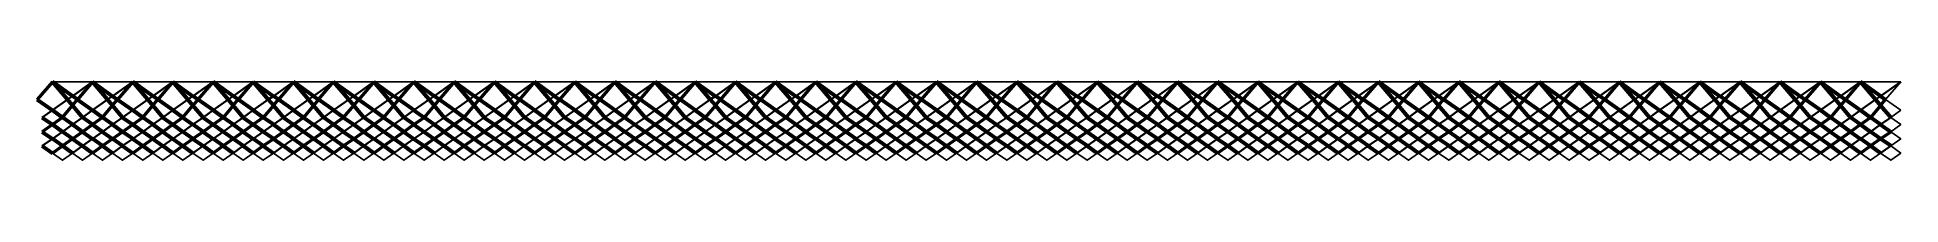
# Model space of a CAD drawing. Extents: x 0 to 143, y 53 to 59.
import ezdxf

# ---------------------------------------------------------------- set-up
doc = ezdxf.new("R2010")
doc.units = 0
doc.header["$MEASUREMENT"] = 0
doc.layers.add('Concrete bases', color=31, linetype='CONTINUOUS')
doc.layers.add('Faces', color=7, linetype='CONTINUOUS')
for name, color, linetype, lineweight in [('Tendons 1 internal', 50, 'CONTINUOUS', 50), ('Tendons 2 external', 201, 'CONTINUOUS', 35), ('Tendons 3 middle', 170, 'CONTINUOUS', 60)]:
    doc.layers.add(name, color=color, linetype=linetype, lineweight=lineweight)

msp = doc.modelspace()

# ---------------------------------------------------------------- linework, layer by layer
at = {"layer": 'Concrete bases'}
for points in [[(1.535001, 58.948413), (0.383751, 57.583867), (1.535001, 56.765139), (2.686251, 57.583867)], [(1.535001, 58.948413), (2.686251, 57.583867), (3.070001, 57.856776)], [(4.605001, 58.948413), (1.535001, 58.948413), (3.070001, 57.856776)], [(4.605001, 58.948413), (3.070001, 57.856776), (3.453751, 57.583867)], [(4.605001, 58.948413), (3.453751, 57.583867), (4.605001, 56.765139), (5.756251, 57.583867)], [(7.675001, 58.948413), (4.605001, 58.948413), (6.140001, 57.856776)], [(4.605001, 58.948413), (5.756251, 57.583867), (6.140001, 57.856776)], [(7.675001, 58.948413), (6.140001, 57.856776), (6.523751, 57.583867)], [(7.675001, 58.948413), (6.523751, 57.583867), (7.675001, 56.765139), (8.826251, 57.583867)], [(7.675001, 58.948413), (8.826251, 57.583866), (9.210001, 57.856776)], [(10.745001, 58.948413), (7.675001, 58.948413), (9.210001, 57.856776)], [(10.745001, 58.948413), (9.210001, 57.856776), (9.593751, 57.583866)], [(10.745001, 58.948413), (9.593751, 57.583866), (10.745001, 56.765139), (11.896251, 57.583867)], [(13.815001, 58.948413), (10.745001, 58.948413), (12.280001, 57.856776)], [(10.745001, 58.948413), (11.896251, 57.583866), (12.280001, 57.856776)], [(13.815001, 58.948413), (12.280001, 57.856776), (12.663751, 57.583866)], [(13.815001, 58.948413), (12.663751, 57.583866), (13.815001, 56.765139), (14.966251, 57.583866)], [(16.885001, 58.948413), (13.815001, 58.948413), (15.350001, 57.856776)], [(13.815001, 58.948413), (14.966251, 57.583866), (15.350001, 57.856776)], [(16.885001, 58.948413), (15.350001, 57.856776), (15.733751, 57.583866)], [(16.885001, 58.948413), (15.733751, 57.583866), (16.885001, 56.765138), (18.036251, 57.583866)], [(16.885001, 58.948413), (18.036251, 57.583866), (18.420001, 57.856776)], [(19.955001, 58.948413), (16.885001, 58.948413), (18.420001, 57.856776)], [(19.955001, 58.948413), (18.420001, 57.856776), (18.803751, 57.583867)], [(19.955001, 58.948413), (18.803751, 57.583867), (19.955001, 56.765139), (21.106251, 57.583867)], [(19.955001, 58.948413), (21.106251, 57.583867), (21.490001, 57.856776)], [(23.025001, 58.948413), (19.955001, 58.948413), (21.490001, 57.856776)], [(23.025001, 58.948413), (21.490001, 57.856776), (21.873751, 57.583867)], [(23.025001, 58.948413), (21.873751, 57.583867), (23.025001, 56.765139), (24.176251, 57.583867)], [(26.095001, 58.948413), (23.025001, 58.948413), (24.560001, 57.856776)], [(23.025001, 58.948413), (24.176251, 57.583867), (24.560001, 57.856776)], [(26.095001, 58.948413), (24.560001, 57.856776), (24.943751, 57.583867)], [(26.095001, 58.948413), (24.943751, 57.583867), (26.095001, 56.765139), (27.246251, 57.583867)], [(26.095001, 58.948413), (27.246251, 57.583866), (27.630001, 57.856776)], [(29.165001, 58.948413), (26.095001, 58.948413), (27.630001, 57.856776)], [(29.165001, 58.948413), (27.630001, 57.856776), (28.013751, 57.583866)], [(29.165001, 58.948413), (28.013751, 57.583866), (29.165001, 56.765139), (30.316251, 57.583866)], [(32.235001, 58.948413), (29.165001, 58.948413), (30.700001, 57.856776)], [(29.165001, 58.948413), (30.316251, 57.583866), (30.700001, 57.856776)], [(32.235001, 58.948413), (30.700001, 57.856776), (31.083751, 57.583866)], [(32.235001, 58.948413), (31.083751, 57.583866), (32.235001, 56.765138), (33.386251, 57.583866)], [(35.305001, 58.948413), (32.235001, 58.948413), (33.770001, 57.856776)], [(32.235001, 58.948413), (33.386251, 57.583866), (33.770001, 57.856776)], [(35.305001, 58.948413), (33.770001, 57.856776), (34.153751, 57.583866)], [(35.305001, 58.948413), (34.153751, 57.583866), (35.305001, 56.765138), (36.456251, 57.583866)], [(35.305001, 58.948413), (36.456251, 57.583866), (36.840001, 57.856776)], [(38.375001, 58.948413), (35.305001, 58.948413), (36.840001, 57.856776)], [(38.375001, 58.948413), (36.840001, 57.856776), (37.223751, 57.583867)], [(38.375001, 58.948413), (37.223751, 57.583867), (38.375001, 56.765139), (39.526251, 57.583867)], [(38.375001, 58.948413), (39.526251, 57.583867), (39.910001, 57.856776)], [(41.445001, 58.948413), (38.375001, 58.948413), (39.910001, 57.856776)], [(41.445001, 58.948413), (39.910001, 57.856776), (40.293751, 57.583867)], [(41.445001, 58.948413), (40.293751, 57.583867), (41.445001, 56.765139), (42.596251, 57.583867)], [(44.515001, 58.948413), (41.445001, 58.948413), (42.980001, 57.856776)], [(41.445001, 58.948413), (42.596251, 57.583867), (42.980001, 57.856776)], [(44.515001, 58.948413), (42.980001, 57.856776), (43.363751, 57.583867)], [(44.515001, 58.948413), (43.363751, 57.583867), (44.515001, 56.765139), (45.666251, 57.583867)], [(44.515001, 58.948413), (45.666251, 57.583866), (46.050001, 57.856776)], [(47.585001, 58.948413), (44.515001, 58.948413), (46.050001, 57.856776)], [(47.585001, 58.948413), (46.050001, 57.856776), (46.433751, 57.583866)], [(47.585001, 58.948413), (46.433751, 57.583866), (47.585001, 56.765139), (48.736251, 57.583867)], [(50.655001, 58.948413), (47.585001, 58.948413), (49.120001, 57.856776)], [(47.585001, 58.948413), (48.736251, 57.583866), (49.120001, 57.856776)], [(50.655001, 58.948413), (49.120001, 57.856776), (49.503751, 57.583866)], [(50.655001, 58.948413), (49.503751, 57.583866), (50.655001, 56.765139), (51.806251, 57.583866)], [(53.725001, 58.948413), (50.655001, 58.948413), (52.190001, 57.856776)], [(50.655001, 58.948413), (51.806251, 57.583866), (52.190001, 57.856776)], [(53.725001, 58.948413), (52.190001, 57.856776), (52.573751, 57.583866)], [(53.725001, 58.948413), (52.573751, 57.583866), (53.725001, 56.765138), (54.876251, 57.583866)], [(53.725001, 58.948413), (54.876251, 57.583866), (55.260001, 57.856776)], [(56.795001, 58.948413), (53.725001, 58.948413), (55.260001, 57.856776)], [(56.795001, 58.948413), (55.260001, 57.856776), (55.643751, 57.583867)], [(56.795001, 58.948413), (55.643751, 57.583867), (56.795001, 56.765139), (57.946251, 57.583867)], [(56.795001, 58.948413), (57.946251, 57.583867), (58.330001, 57.856776)], [(59.865001, 58.948413), (56.795001, 58.948413), (58.330001, 57.856776)], [(59.865001, 58.948413), (58.330001, 57.856776), (58.713751, 57.583867)], [(59.865001, 58.948413), (58.713751, 57.583867), (59.865001, 56.765139), (61.016251, 57.583867)], [(62.935001, 58.948413), (59.865001, 58.948413), (61.400001, 57.856776)], [(59.865001, 58.948413), (61.016251, 57.583867), (61.400001, 57.856776)], [(62.935001, 58.948413), (61.400001, 57.856776), (61.783751, 57.583867)], [(62.935001, 58.948413), (61.783751, 57.583867), (62.935001, 56.765139), (64.086251, 57.583867)], [(62.935001, 58.948413), (64.086251, 57.583866), (64.470001, 57.856776)], [(66.005001, 58.948413), (62.935001, 58.948413), (64.470001, 57.856776)], [(66.005001, 58.948413), (64.470001, 57.856776), (64.853751, 57.583866)], [(66.005001, 58.948413), (64.853751, 57.583866), (66.005001, 56.765139), (67.156251, 57.583867)], [(69.075001, 58.948413), (66.005001, 58.948413), (67.540001, 57.856776)], [(66.005001, 58.948413), (67.156251, 57.583866), (67.540001, 57.856776)], [(69.075001, 58.948413), (67.540001, 57.856776), (67.923751, 57.583866)], [(69.075001, 58.948413), (67.923751, 57.583866), (69.075001, 56.765138), (70.226251, 57.583866)], [(72.145001, 58.948413), (69.075001, 58.948413), (70.610001, 57.856776)], [(69.075001, 58.948413), (70.226251, 57.583866), (70.610001, 57.856776)], [(72.145001, 58.948413), (70.610001, 57.856776), (70.993751, 57.583866)], [(72.145001, 58.948413), (70.993751, 57.583866), (72.145001, 56.765138), (73.296251, 57.583866)], [(72.145001, 58.948413), (73.296251, 57.583866), (73.680001, 57.856776)], [(75.215001, 58.948413), (72.145001, 58.948413), (73.680001, 57.856776)], [(75.215001, 58.948413), (73.680001, 57.856776), (74.063751, 57.583867)], [(75.215001, 58.948413), (74.063751, 57.583867), (75.215001, 56.765139), (76.366251, 57.583867)], [(75.215001, 58.948413), (76.366251, 57.583867), (76.750001, 57.856776)], [(78.285001, 58.948413), (75.215001, 58.948413), (76.750001, 57.856776)], [(78.285001, 58.948413), (76.750001, 57.856776), (77.133751, 57.583867)], [(78.285001, 58.948413), (77.133751, 57.583867), (78.285001, 56.765139), (79.436251, 57.583867)], [(81.355001, 58.948413), (78.285001, 58.948413), (79.820001, 57.856776)], [(78.285001, 58.948413), (79.436251, 57.583867), (79.820001, 57.856776)], [(81.355001, 58.948413), (79.820001, 57.856776), (80.203751, 57.583867)], [(81.355001, 58.948413), (80.203751, 57.583867), (81.355001, 56.765139), (82.506251, 57.583867)], [(81.355001, 58.948413), (82.506251, 57.583866), (82.890001, 57.856776)], [(84.425001, 58.948413), (81.355001, 58.948413), (82.890001, 57.856776)], [(84.425001, 58.948413), (82.890001, 57.856776), (83.273751, 57.583866)], [(84.425001, 58.948413), (83.273751, 57.583866), (84.425001, 56.765139), (85.576251, 57.583867)], [(87.495001, 58.948413), (84.425001, 58.948413), (85.960001, 57.856776)], [(84.425001, 58.948413), (85.576251, 57.583866), (85.960001, 57.856776)], [(87.495001, 58.948413), (85.960001, 57.856776), (86.343751, 57.583866)], [(87.495001, 58.948413), (86.343751, 57.583866), (87.495001, 56.765139), (88.646251, 57.583866)], [(90.565001, 58.948413), (87.495001, 58.948413), (89.030001, 57.856776)], [(87.495001, 58.948413), (88.646251, 57.583866), (89.030001, 57.856776)], [(90.565001, 58.948413), (89.030001, 57.856776), (89.413751, 57.583866)], [(90.565001, 58.948413), (89.413751, 57.583866), (90.565001, 56.765138), (91.716251, 57.583866)], [(90.565001, 58.948413), (91.716251, 57.583866), (92.100001, 57.856776)], [(93.635001, 58.948413), (90.565001, 58.948413), (92.100001, 57.856776)], [(93.635001, 58.948413), (92.100001, 57.856776), (92.483751, 57.583867)], [(93.635001, 58.948413), (92.483751, 57.583867), (93.635001, 56.765139), (94.786251, 57.583867)], [(93.635001, 58.948413), (94.786251, 57.583867), (95.170001, 57.856776)], [(96.705001, 58.948413), (93.635001, 58.948413), (95.170001, 57.856776)], [(96.705001, 58.948413), (95.170001, 57.856776), (95.553751, 57.583867)], [(96.705001, 58.948413), (95.553751, 57.583867), (96.705001, 56.765139), (97.856251, 57.583867)], [(99.775001, 58.948413), (96.705001, 58.948413), (98.240001, 57.856776)], [(96.705001, 58.948413), (97.856251, 57.583867), (98.240001, 57.856776)], [(99.775001, 58.948413), (98.240001, 57.856776), (98.623751, 57.583867)], [(99.775001, 58.948413), (98.623751, 57.583867), (99.775001, 56.765139), (100.926251, 57.583867)], [(99.775001, 58.948413), (100.926251, 57.583866), (101.310001, 57.856776)], [(102.845001, 58.948413), (99.775001, 58.948413), (101.310001, 57.856776)], [(102.845001, 58.948413), (101.310001, 57.856776), (101.693751, 57.583866)], [(102.845001, 58.948413), (101.693751, 57.583866), (102.845001, 56.765139), (103.996251, 57.583867)], [(105.915001, 58.948413), (102.845001, 58.948413), (104.380001, 57.856776)], [(102.845001, 58.948413), (103.996251, 57.583866), (104.380001, 57.856776)], [(105.915001, 58.948413), (104.380001, 57.856776), (104.763751, 57.583866)], [(105.915001, 58.948413), (104.763751, 57.583866), (105.915001, 56.765139), (107.066251, 57.583866)], [(108.985001, 58.948413), (105.915001, 58.948413), (107.450001, 57.856776)], [(105.915001, 58.948413), (107.066251, 57.583866), (107.450001, 57.856776)], [(108.985001, 58.948413), (107.450001, 57.856776), (107.833751, 57.583866)], [(108.985001, 58.948413), (107.833751, 57.583866), (108.985001, 56.765138), (110.136251, 57.583866)], [(108.985001, 58.948413), (110.136251, 57.583866), (110.520001, 57.856776)], [(112.055001, 58.948413), (108.985001, 58.948413), (110.520001, 57.856776)], [(112.055001, 58.948413), (110.520001, 57.856776), (110.903751, 57.583867)], [(112.055001, 58.948413), (110.903751, 57.583867), (112.055001, 56.765139), (113.206251, 57.583867)], [(112.055001, 58.948413), (113.206251, 57.583867), (113.590001, 57.856776)], [(115.125001, 58.948413), (112.055001, 58.948413), (113.590001, 57.856776)], [(115.125001, 58.948413), (113.590001, 57.856776), (113.973751, 57.583867)], [(115.125001, 58.948413), (113.973751, 57.583867), (115.125001, 56.765139), (116.276251, 57.583867)], [(118.195001, 58.948413), (115.125001, 58.948413), (116.660001, 57.856776)], [(115.125001, 58.948413), (116.276251, 57.583867), (116.660001, 57.856776)], [(118.195001, 58.948413), (116.660001, 57.856776), (117.043751, 57.583867)], [(118.195001, 58.948413), (117.043751, 57.583867), (118.195001, 56.765139), (119.346251, 57.583867)], [(118.195001, 58.948413), (119.346251, 57.583866), (119.730001, 57.856776)], [(121.265001, 58.948413), (118.195001, 58.948413), (119.730001, 57.856776)], [(121.265001, 58.948413), (119.730001, 57.856776), (120.113751, 57.583866)], [(121.265001, 58.948413), (120.113751, 57.583866), (121.265001, 56.765139), (122.416251, 57.583867)], [(124.335001, 58.948413), (121.265001, 58.948413), (122.800001, 57.856776)], [(121.265001, 58.948413), (122.416251, 57.583866), (122.800001, 57.856776)], [(124.335001, 58.948413), (122.800001, 57.856776), (123.183751, 57.583866)], [(124.335001, 58.948413), (123.183751, 57.583866), (124.335001, 56.765139), (125.486251, 57.583866)], [(127.405001, 58.948413), (124.335001, 58.948413), (125.870001, 57.856776)], [(124.335001, 58.948413), (125.486251, 57.583866), (125.870001, 57.856776)], [(127.405001, 58.948413), (125.870001, 57.856776), (126.253751, 57.583866)], [(127.405001, 58.948413), (126.253751, 57.583866), (127.405001, 56.765138), (128.556251, 57.583866)], [(127.405001, 58.948413), (128.556251, 57.583866), (128.940001, 57.856776)], [(130.475001, 58.948413), (127.405001, 58.948413), (128.940001, 57.856776)], [(130.475001, 58.948413), (128.940001, 57.856776), (129.323751, 57.583867)], [(130.475001, 58.948413), (129.323751, 57.583867), (130.475001, 56.765139), (131.626251, 57.583867)], [(130.475001, 58.948413), (131.626251, 57.583867), (132.010001, 57.856776)], [(133.545001, 58.948413), (130.475001, 58.948413), (132.010001, 57.856776)], [(133.545001, 58.948413), (132.010001, 57.856776), (132.393751, 57.583867)], [(133.545001, 58.948413), (132.393751, 57.583867), (133.545001, 56.765139), (134.696251, 57.583867)], [(136.615001, 58.948413), (133.545001, 58.948413), (135.080001, 57.856776)], [(133.545001, 58.948413), (134.696251, 57.583867), (135.080001, 57.856776)], [(136.615001, 58.948413), (135.080001, 57.856776), (135.463751, 57.583867)], [(136.615001, 58.948413), (135.463751, 57.583867), (136.615001, 56.765139), (137.766251, 57.583867)], [(136.615001, 58.948413), (137.766251, 57.583866), (138.150001, 57.856776)], [(139.685001, 58.948413), (136.615001, 58.948413), (138.150001, 57.856776)], [(139.685001, 58.948413), (138.150001, 57.856776), (138.533751, 57.583866)], [(139.685001, 58.948413), (138.533751, 57.583866), (139.685001, 56.765139), (140.836251, 57.583867)], [(142.755001, 58.948413), (139.685001, 58.948413), (141.220001, 57.856776)], [(139.685001, 58.948413), (140.836251, 57.583866), (141.220001, 57.856776)], [(142.755001, 58.948413), (141.220001, 57.856776), (141.603751, 57.583866)], [(3.070001, 57.129018), (2.686251, 57.583867), (1.535001, 56.765139), (2.302501, 56.21932)], [(3.837501, 56.21932), (3.070001, 57.129018), (2.302501, 56.21932), (3.070001, 55.673502)], [(3.453751, 57.583867), (3.070001, 57.856776), (2.686251, 57.583867), (3.070001, 57.129018)], [(3.453751, 57.583867), (3.070001, 57.129018), (3.837501, 56.21932), (4.605001, 56.765139)], [(6.140001, 57.129018), (5.756251, 57.583867), (4.605001, 56.765139), (5.372501, 56.21932)], [(6.907501, 56.21932), (6.140001, 57.129018), (5.372501, 56.21932), (6.140001, 55.673502)], [(6.523751, 57.583867), (6.140001, 57.856776), (5.756251, 57.583867), (6.140001, 57.129018)], [(7.675001, 56.765139), (6.523751, 57.583867), (6.140001, 57.129018), (6.907501, 56.21932)], [(9.210001, 57.129018), (8.826251, 57.583866), (7.675001, 56.765139), (8.442501, 56.21932)], [(9.977501, 56.21932), (9.210001, 57.129018), (8.442501, 56.21932), (9.210001, 55.673501)], [(9.593751, 57.583866), (9.210001, 57.856776), (8.826251, 57.583866), (9.210001, 57.129018)], [(9.593751, 57.583866), (9.210001, 57.129018), (9.977501, 56.21932), (10.745001, 56.765139)], [(12.280001, 57.129018), (11.896251, 57.583866), (10.745001, 56.765139), (11.512501, 56.21932)], [(13.047501, 56.21932), (12.280001, 57.129018), (11.512501, 56.21932), (12.280001, 55.673501)], [(12.663751, 57.583866), (12.280001, 57.856776), (11.896251, 57.583866), (12.280001, 57.129018)], [(13.815001, 56.765139), (12.663751, 57.583866), (12.280001, 57.129018), (13.047501, 56.21932)], [(15.350001, 57.129018), (14.966251, 57.583866), (13.815001, 56.765138), (14.582501, 56.21932)], [(16.117501, 56.21932), (15.350001, 57.129018), (14.582501, 56.21932), (15.350001, 55.673501)], [(15.733751, 57.583866), (15.350001, 57.856776), (14.966251, 57.583866), (15.350001, 57.129018)], [(16.885001, 56.765138), (15.733751, 57.583866), (15.350001, 57.129018), (16.117501, 56.21932)], [(18.420001, 57.129018), (18.036251, 57.583866), (16.885001, 56.765138), (17.652501, 56.21932)], [(19.187501, 56.21932), (18.420001, 57.129018), (17.652501, 56.21932), (18.420001, 55.673501)], [(18.803751, 57.583866), (18.420001, 57.856776), (18.036251, 57.583866), (18.420001, 57.129018)], [(18.803751, 57.583866), (18.420001, 57.129018), (19.187501, 56.21932), (19.955001, 56.765139)], [(21.490001, 57.129018), (21.106251, 57.583867), (19.955001, 56.765139), (20.722501, 56.21932)], [(22.257501, 56.21932), (21.490001, 57.129018), (20.722501, 56.21932), (21.490001, 55.673501)], [(21.873751, 57.583867), (21.490001, 57.856776), (21.106251, 57.583867), (21.490001, 57.129018)], [(21.873751, 57.583867), (21.490001, 57.129018), (22.257501, 56.21932), (23.025001, 56.765139)], [(24.560001, 57.129018), (24.176251, 57.583867), (23.025001, 56.765139), (23.792501, 56.21932)], [(25.327501, 56.21932), (24.560001, 57.129018), (23.792501, 56.21932), (24.560001, 55.673502)], [(24.943751, 57.583867), (24.560001, 57.856776), (24.176251, 57.583867), (24.560001, 57.129018)], [(26.095001, 56.765139), (24.943751, 57.583867), (24.560001, 57.129018), (25.327501, 56.21932)], [(27.630001, 57.129018), (27.246251, 57.583866), (26.095001, 56.765138), (26.862501, 56.21932)], [(28.397501, 56.21932), (27.630001, 57.129018), (26.862501, 56.21932), (27.630001, 55.673501)], [(28.013751, 57.583866), (27.630001, 57.856776), (27.246251, 57.583866), (27.630001, 57.129018)], [(28.013751, 57.583866), (27.630001, 57.129018), (28.397501, 56.21932), (29.165001, 56.765139)], [(30.700001, 57.129018), (30.316251, 57.583866), (29.165001, 56.765139), (29.932501, 56.21932)], [(31.467501, 56.21932), (30.700001, 57.129018), (29.932501, 56.21932), (30.700001, 55.673501)], [(31.083751, 57.583866), (30.700001, 57.856776), (30.316251, 57.583866), (30.700001, 57.129018)], [(32.235001, 56.765138), (31.083751, 57.583866), (30.700001, 57.129018), (31.467501, 56.21932)], [(33.770001, 57.129018), (33.386251, 57.583866), (32.235001, 56.765138), (33.002501, 56.21932)], [(34.537501, 56.21932), (33.770001, 57.129018), (33.002501, 56.21932), (33.770001, 55.673501)], [(34.153751, 57.583866), (33.770001, 57.856776), (33.386251, 57.583866), (33.770001, 57.129018)], [(35.305001, 56.765138), (34.153751, 57.583866), (33.770001, 57.129018), (34.537501, 56.21932)], [(36.840001, 57.129018), (36.456251, 57.583866), (35.305001, 56.765138), (36.072501, 56.21932)], [(37.607501, 56.21932), (36.840001, 57.129018), (36.072501, 56.21932), (36.840001, 55.673501)], [(37.223751, 57.583866), (36.840001, 57.856776), (36.456251, 57.583866), (36.840001, 57.129018)], [(37.223751, 57.583866), (36.840001, 57.129018), (37.607501, 56.21932), (38.375001, 56.765139)], [(39.910001, 57.129018), (39.526251, 57.583867), (38.375001, 56.765139), (39.142501, 56.21932)], [(40.677501, 56.21932), (39.910001, 57.129018), (39.142501, 56.21932), (39.910001, 55.673502)], [(40.293751, 57.583867), (39.910001, 57.856776), (39.526251, 57.583867), (39.910001, 57.129018)], [(40.293751, 57.583867), (39.910001, 57.129018), (40.677501, 56.21932), (41.445001, 56.765139)], [(42.980001, 57.129018), (42.596251, 57.583867), (41.445001, 56.765139), (42.212501, 56.21932)], [(43.747501, 56.21932), (42.980001, 57.129018), (42.212501, 56.21932), (42.980001, 55.673502)], [(43.363751, 57.583867), (42.980001, 57.856776), (42.596251, 57.583867), (42.980001, 57.129018)], [(44.515001, 56.765139), (43.363751, 57.583867), (42.980001, 57.129018), (43.747501, 56.21932)], [(46.050001, 57.129018), (45.666251, 57.583866), (44.515001, 56.765139), (45.282501, 56.21932)], [(46.817501, 56.21932), (46.050001, 57.129018), (45.282501, 56.21932), (46.050001, 55.673501)], [(46.433751, 57.583866), (46.050001, 57.856776), (45.666251, 57.583866), (46.050001, 57.129018)], [(46.433751, 57.583866), (46.050001, 57.129018), (46.817501, 56.21932), (47.585001, 56.765139)], [(49.120001, 57.129018), (48.736251, 57.583866), (47.585001, 56.765139), (48.352501, 56.21932)], [(49.887501, 56.21932), (49.120001, 57.129018), (48.352501, 56.21932), (49.120001, 55.673501)], [(49.503751, 57.583866), (49.120001, 57.856776), (48.736251, 57.583866), (49.120001, 57.129018)], [(50.655001, 56.765139), (49.503751, 57.583866), (49.120001, 57.129018), (49.887501, 56.21932)], [(52.190001, 57.129018), (51.806251, 57.583866), (50.655001, 56.765138), (51.422501, 56.21932)], [(52.957501, 56.21932), (52.190001, 57.129018), (51.422501, 56.21932), (52.190001, 55.673501)], [(52.573751, 57.583866), (52.190001, 57.856776), (51.806251, 57.583866), (52.190001, 57.129018)], [(53.725001, 56.765138), (52.573751, 57.583866), (52.190001, 57.129018), (52.957501, 56.21932)], [(55.260001, 57.129018), (54.876251, 57.583866), (53.725001, 56.765138), (54.492501, 56.21932)], [(56.027501, 56.21932), (55.260001, 57.129018), (54.492501, 56.21932), (55.260001, 55.673501)], [(55.643751, 57.583866), (55.260001, 57.856776), (54.876251, 57.583866), (55.260001, 57.129018)], [(55.643751, 57.583866), (55.260001, 57.129018), (56.027501, 56.21932), (56.795001, 56.765139)], [(58.330001, 57.129018), (57.946251, 57.583867), (56.795001, 56.765139), (57.562501, 56.21932)], [(59.097501, 56.21932), (58.330001, 57.129018), (57.562501, 56.21932), (58.330001, 55.673501)], [(58.713751, 57.583867), (58.330001, 57.856776), (57.946251, 57.583867), (58.330001, 57.129018)], [(58.713751, 57.583867), (58.330001, 57.129018), (59.097501, 56.21932), (59.865001, 56.765139)], [(61.400001, 57.129018), (61.016251, 57.583867), (59.865001, 56.765139), (60.632501, 56.21932)], [(62.167501, 56.21932), (61.400001, 57.129018), (60.632501, 56.21932), (61.400001, 55.673502)], [(61.783751, 57.583867), (61.400001, 57.856776), (61.016251, 57.583867), (61.400001, 57.129018)], [(62.935001, 56.765139), (61.783751, 57.583867), (61.400001, 57.129018), (62.167501, 56.21932)], [(64.470001, 57.129018), (64.086251, 57.583866), (62.935001, 56.765139), (63.702501, 56.21932)], [(65.237501, 56.21932), (64.470001, 57.129018), (63.702501, 56.21932), (64.470001, 55.673501)], [(64.853751, 57.583866), (64.470001, 57.856776), (64.086251, 57.583866), (64.470001, 57.129018)], [(64.853751, 57.583866), (64.470001, 57.129018), (65.237501, 56.21932), (66.005001, 56.765139)], [(67.540001, 57.129018), (67.156251, 57.583866), (66.005001, 56.765139), (66.772501, 56.21932)], [(68.307501, 56.21932), (67.540001, 57.129018), (66.772501, 56.21932), (67.540001, 55.673501)], [(67.923751, 57.583866), (67.540001, 57.856776), (67.156251, 57.583866), (67.540001, 57.129018)], [(69.075001, 56.765138), (67.923751, 57.583866), (67.540001, 57.129018), (68.307501, 56.21932)], [(70.610001, 57.129018), (70.226251, 57.583866), (69.075001, 56.765138), (69.842501, 56.21932)], [(71.377501, 56.21932), (70.610001, 57.129018), (69.842501, 56.21932), (70.610001, 55.673501)], [(70.993751, 57.583866), (70.610001, 57.856776), (70.226251, 57.583866), (70.610001, 57.129018)], [(72.145001, 56.765138), (70.993751, 57.583866), (70.610001, 57.129018), (71.377501, 56.21932)], [(73.680001, 57.129018), (73.296251, 57.583866), (72.145001, 56.765138), (72.912501, 56.21932)], [(74.447501, 56.21932), (73.680001, 57.129018), (72.912501, 56.21932), (73.680001, 55.673501)], [(74.063751, 57.583866), (73.680001, 57.856776), (73.296251, 57.583866), (73.680001, 57.129018)], [(74.063751, 57.583866), (73.680001, 57.129018), (74.447501, 56.21932), (75.215001, 56.765139)], [(76.750001, 57.129018), (76.366251, 57.583867), (75.215001, 56.765139), (75.982501, 56.21932)], [(77.517501, 56.21932), (76.750001, 57.129018), (75.982501, 56.21932), (76.750001, 55.673502)], [(77.133751, 57.583867), (76.750001, 57.856776), (76.366251, 57.583867), (76.750001, 57.129018)], [(77.133751, 57.583867), (76.750001, 57.129018), (77.517501, 56.21932), (78.285001, 56.765139)], [(79.820001, 57.129018), (79.436251, 57.583867), (78.285001, 56.765139), (79.052501, 56.21932)], [(80.587501, 56.21932), (79.820001, 57.129018), (79.052501, 56.21932), (79.820001, 55.673502)], [(80.203751, 57.583867), (79.820001, 57.856776), (79.436251, 57.583867), (79.820001, 57.129018)], [(81.355001, 56.765139), (80.203751, 57.583867), (79.820001, 57.129018), (80.587501, 56.21932)], [(82.890001, 57.129018), (82.506251, 57.583866), (81.355001, 56.765139), (82.122501, 56.21932)], [(83.657501, 56.21932), (82.890001, 57.129018), (82.122501, 56.21932), (82.890001, 55.673501)], [(83.273751, 57.583866), (82.890001, 57.856776), (82.506251, 57.583866), (82.890001, 57.129018)], [(83.273751, 57.583866), (82.890001, 57.129018), (83.657501, 56.21932), (84.425001, 56.765139)], [(85.960001, 57.129018), (85.576251, 57.583866), (84.425001, 56.765139), (85.192501, 56.21932)], [(86.727501, 56.21932), (85.960001, 57.129018), (85.192501, 56.21932), (85.960001, 55.673501)], [(86.343751, 57.583866), (85.960001, 57.856776), (85.576251, 57.583866), (85.960001, 57.129018)], [(87.495001, 56.765139), (86.343751, 57.583866), (85.960001, 57.129018), (86.727501, 56.21932)], [(89.030001, 57.129018), (88.646251, 57.583866), (87.495001, 56.765138), (88.262501, 56.21932)], [(89.797501, 56.21932), (89.030001, 57.129018), (88.262501, 56.21932), (89.030001, 55.673501)], [(89.413751, 57.583866), (89.030001, 57.856776), (88.646251, 57.583866), (89.030001, 57.129018)], [(90.565001, 56.765138), (89.413751, 57.583866), (89.030001, 57.129018), (89.797501, 56.21932)], [(92.100001, 57.129018), (91.716251, 57.583866), (90.565001, 56.765138), (91.332501, 56.21932)], [(92.867501, 56.21932), (92.100001, 57.129018), (91.332501, 56.21932), (92.100001, 55.673501)], [(92.483751, 57.583866), (92.100001, 57.856776), (91.716251, 57.583866), (92.100001, 57.129018)], [(92.483751, 57.583866), (92.100001, 57.129018), (92.867501, 56.21932), (93.635001, 56.765139)], [(95.170001, 57.129018), (94.786251, 57.583867), (93.635001, 56.765139), (94.402501, 56.21932)], [(95.937501, 56.21932), (95.170001, 57.129018), (94.402501, 56.21932), (95.170001, 55.673502)], [(95.553751, 57.583867), (95.170001, 57.856776), (94.786251, 57.583867), (95.170001, 57.129018)], [(95.553751, 57.583867), (95.170001, 57.129018), (95.937501, 56.21932), (96.705001, 56.765139)], [(98.240001, 57.129018), (97.856251, 57.583867), (96.705001, 56.765139), (97.472501, 56.21932)], [(99.007501, 56.21932), (98.240001, 57.129018), (97.472501, 56.21932), (98.240001, 55.673502)], [(98.623751, 57.583867), (98.240001, 57.856776), (97.856251, 57.583867), (98.240001, 57.129018)], [(99.775001, 56.765139), (98.623751, 57.583867), (98.240001, 57.129018), (99.007501, 56.21932)], [(101.310001, 57.129018), (100.926251, 57.583866), (99.775001, 56.765139), (100.542501, 56.21932)], [(102.077501, 56.21932), (101.310001, 57.129018), (100.542501, 56.21932), (101.310001, 55.673501)], [(101.693751, 57.583866), (101.310001, 57.856776), (100.926251, 57.583866), (101.310001, 57.129018)], [(101.693751, 57.583866), (101.310001, 57.129018), (102.077501, 56.21932), (102.845001, 56.765139)], [(104.380001, 57.129018), (103.996251, 57.583866), (102.845001, 56.765139), (103.612501, 56.21932)], [(105.147501, 56.21932), (104.380001, 57.129018), (103.612501, 56.21932), (104.380001, 55.673501)], [(104.763751, 57.583866), (104.380001, 57.856776), (103.996251, 57.583866), (104.380001, 57.129018)], [(105.915001, 56.765139), (104.763751, 57.583866), (104.380001, 57.129018), (105.147501, 56.21932)], [(107.450001, 57.129018), (107.066251, 57.583866), (105.915001, 56.765138), (106.682501, 56.21932)], [(108.217501, 56.21932), (107.450001, 57.129018), (106.682501, 56.21932), (107.450001, 55.673501)], [(107.833751, 57.583866), (107.450001, 57.856776), (107.066251, 57.583866), (107.450001, 57.129018)], [(108.985001, 56.765138), (107.833751, 57.583866), (107.450001, 57.129018), (108.217501, 56.21932)], [(110.520001, 57.129018), (110.136251, 57.583866), (108.985001, 56.765138), (109.752501, 56.21932)], [(111.287501, 56.21932), (110.520001, 57.129018), (109.752501, 56.21932), (110.520001, 55.673501)], [(110.903751, 57.583866), (110.520001, 57.856776), (110.136251, 57.583866), (110.520001, 57.129018)], [(110.903751, 57.583866), (110.520001, 57.129018), (111.287501, 56.21932), (112.055001, 56.765139)], [(113.590001, 57.129018), (113.206251, 57.583867), (112.055001, 56.765139), (112.822501, 56.21932)], [(114.357501, 56.21932), (113.590001, 57.129018), (112.822501, 56.21932), (113.590001, 55.673502)], [(113.973751, 57.583867), (113.590001, 57.856776), (113.206251, 57.583867), (113.590001, 57.129018)], [(113.973751, 57.583867), (113.590001, 57.129018), (114.357501, 56.21932), (115.125001, 56.765139)], [(116.660001, 57.129018), (116.276251, 57.583867), (115.125001, 56.765139), (115.892501, 56.21932)], [(117.427501, 56.21932), (116.660001, 57.129018), (115.892501, 56.21932), (116.660001, 55.673502)], [(117.043751, 57.583867), (116.660001, 57.856776), (116.276251, 57.583867), (116.660001, 57.129018)], [(118.195001, 56.765139), (117.043751, 57.583867), (116.660001, 57.129018), (117.427501, 56.21932)], [(119.730001, 57.129018), (119.346251, 57.583866), (118.195001, 56.765139), (118.962501, 56.21932)], [(120.497501, 56.21932), (119.730001, 57.129018), (118.962501, 56.21932), (119.730001, 55.673501)], [(120.113751, 57.583866), (119.730001, 57.856776), (119.346251, 57.583866), (119.730001, 57.129018)], [(120.113751, 57.583866), (119.730001, 57.129018), (120.497501, 56.21932), (121.265001, 56.765139)], [(122.800001, 57.129018), (122.416251, 57.583866), (121.265001, 56.765139), (122.032501, 56.21932)], [(123.567501, 56.21932), (122.800001, 57.129018), (122.032501, 56.21932), (122.800001, 55.673501)], [(123.183751, 57.583866), (122.800001, 57.856776), (122.416251, 57.583866), (122.800001, 57.129018)], [(124.335001, 56.765139), (123.183751, 57.583866), (122.800001, 57.129018), (123.567501, 56.21932)], [(125.870001, 57.129018), (125.486251, 57.583866), (124.335001, 56.765138), (125.102501, 56.21932)], [(126.637501, 56.21932), (125.870001, 57.129018), (125.102501, 56.21932), (125.870001, 55.673501)], [(126.253751, 57.583866), (125.870001, 57.856776), (125.486251, 57.583866), (125.870001, 57.129018)], [(127.405001, 56.765138), (126.253751, 57.583866), (125.870001, 57.129018), (126.637501, 56.21932)], [(128.940001, 57.129018), (128.556251, 57.583866), (127.405001, 56.765138), (128.172501, 56.21932)], [(129.707501, 56.21932), (128.940001, 57.129018), (128.172501, 56.21932), (128.940001, 55.673501)], [(129.323751, 57.583866), (128.940001, 57.856776), (128.556251, 57.583866), (128.940001, 57.129018)], [(129.323751, 57.583866), (128.940001, 57.129018), (129.707501, 56.21932), (130.475001, 56.765139)], [(132.010001, 57.129018), (131.626251, 57.583867), (130.475001, 56.765139), (131.242501, 56.21932)], [(132.777501, 56.21932), (132.010001, 57.129018), (131.242501, 56.21932), (132.010001, 55.673502)], [(132.393751, 57.583867), (132.010001, 57.856776), (131.626251, 57.583867), (132.010001, 57.129018)], [(132.393751, 57.583867), (132.010001, 57.129018), (132.777501, 56.21932), (133.545001, 56.765139)], [(135.080001, 57.129018), (134.696251, 57.583867), (133.545001, 56.765139), (134.312501, 56.21932)], [(135.847501, 56.21932), (135.080001, 57.129018), (134.312501, 56.21932), (135.080001, 55.673502)], [(135.463751, 57.583867), (135.080001, 57.856776), (134.696251, 57.583867), (135.080001, 57.129018)], [(136.615001, 56.765139), (135.463751, 57.583867), (135.080001, 57.129018), (135.847501, 56.21932)], [(138.150001, 57.129018), (137.766251, 57.583866), (136.615001, 56.765139), (137.382501, 56.21932)], [(138.917501, 56.21932), (138.150001, 57.129018), (137.382501, 56.21932), (138.150001, 55.673501)], [(138.533751, 57.583866), (138.150001, 57.856776), (137.766251, 57.583866), (138.150001, 57.129018)], [(138.533751, 57.583866), (138.150001, 57.129018), (138.917501, 56.21932), (139.685001, 56.765139)], [(141.220001, 57.129018), (140.836251, 57.583866), (139.685001, 56.765139), (140.452501, 56.21932)], [(141.987501, 56.21932), (141.220001, 57.129018), (140.452501, 56.21932), (141.220001, 55.673501)], [(141.603751, 57.583866), (141.220001, 57.856776), (140.836251, 57.583866), (141.220001, 57.129018)], [(142.755001, 56.765139), (141.603751, 57.583866), (141.220001, 57.129018), (141.987501, 56.21932)], [(1.535001, 56.765139), (0.767501, 56.21932), (1.535001, 55.673501), (2.302501, 56.21932)], [(1.535001, 55.673501), (0.767501, 55.127683), (1.535001, 54.581864), (2.302501, 55.127683)], [(2.302501, 56.21932), (1.535001, 55.673501), (2.302501, 55.127683), (3.070001, 55.673501)], [(3.070001, 55.673501), (2.302501, 55.127683), (3.070001, 54.581864), (3.837501, 55.127683)], [(3.837501, 56.21932), (3.070001, 55.673501), (3.837501, 55.127683), (4.605001, 55.673501)], [(4.605001, 56.765139), (3.837501, 56.21932), (4.605001, 55.673502), (5.372501, 56.21932)], [(4.605001, 55.673501), (3.837501, 55.127683), (4.605001, 54.581864), (5.372501, 55.127683)], [(5.372501, 56.21932), (4.605001, 55.673501), (5.372501, 55.127683), (6.140001, 55.673501)], [(6.140001, 55.673501), (5.372501, 55.127683), (6.140001, 54.581864), (6.907501, 55.127683)], [(6.907501, 56.21932), (6.140001, 55.673501), (6.907501, 55.127683), (7.675001, 55.673501)], [(7.675001, 56.765139), (6.907501, 56.21932), (7.675001, 55.673501), (8.442501, 56.21932)], [(7.675001, 55.673501), (6.907501, 55.127683), (7.675001, 54.581864), (8.442501, 55.127683)], [(8.442501, 56.21932), (7.675001, 55.673501), (8.442501, 55.127683), (9.210001, 55.673501)], [(9.210001, 55.673501), (8.442501, 55.127683), (9.210001, 54.581864), (9.977501, 55.127683)], [(9.977501, 56.21932), (9.210001, 55.673501), (9.977501, 55.127683), (10.745001, 55.673501)], [(10.745001, 56.765139), (9.977501, 56.21932), (10.745001, 55.673501), (11.512501, 56.21932)], [(10.745001, 55.673501), (9.977501, 55.127683), (10.745001, 54.581864), (11.512501, 55.127683)], [(11.512501, 56.21932), (10.745001, 55.673501), (11.512501, 55.127683), (12.280001, 55.673501)], [(12.280001, 55.673501), (11.512501, 55.127683), (12.280001, 54.581864), (13.047501, 55.127683)], [(13.047501, 56.21932), (12.280001, 55.673501), (13.047501, 55.127683), (13.815001, 55.673501)], [(13.815001, 56.765138), (13.047501, 56.21932), (13.815001, 55.673501), (14.582501, 56.21932)], [(13.815001, 55.673501), (13.047501, 55.127683), (13.815001, 54.581864), (14.582501, 55.127683)], [(14.582501, 56.21932), (13.815001, 55.673501), (14.582501, 55.127683), (15.350001, 55.673501)], [(15.350001, 55.673501), (14.582501, 55.127683), (15.350001, 54.581864), (16.117501, 55.127683)], [(16.117501, 56.21932), (15.350001, 55.673501), (16.117501, 55.127683), (16.885001, 55.673501)], [(16.885001, 56.765138), (16.117501, 56.21932), (16.885001, 55.673501), (17.652501, 56.21932)], [(16.885001, 55.673501), (16.117501, 55.127683), (16.885001, 54.581864), (17.652501, 55.127683)], [(17.652501, 56.21932), (16.885001, 55.673501), (17.652501, 55.127683), (18.420001, 55.673501)], [(18.420001, 55.673501), (17.652501, 55.127683), (18.420001, 54.581864), (19.187501, 55.127683)], [(19.187501, 56.21932), (18.420001, 55.673501), (19.187501, 55.127683), (19.955001, 55.673501)], [(19.955001, 56.765139), (19.187501, 56.21932), (19.955001, 55.673501), (20.722501, 56.21932)], [(19.955001, 55.673501), (19.187501, 55.127683), (19.955001, 54.581864), (20.722501, 55.127683)], [(20.722501, 56.21932), (19.955001, 55.673501), (20.722501, 55.127683), (21.490001, 55.673501)], [(21.490001, 55.673501), (20.722501, 55.127683), (21.490001, 54.581864), (22.257501, 55.127683)], [(22.257501, 56.21932), (21.490001, 55.673501), (22.257501, 55.127683), (23.025001, 55.673501)], [(23.025001, 56.765139), (22.257501, 56.21932), (23.025001, 55.673502), (23.792501, 56.21932)], [(23.025001, 55.673501), (22.257501, 55.127683), (23.025001, 54.581864), (23.792501, 55.127683)], [(23.792501, 56.21932), (23.025001, 55.673501), (23.792501, 55.127683), (24.560001, 55.673501)], [(24.560001, 55.673501), (23.792501, 55.127683), (24.560001, 54.581864), (25.327501, 55.127683)], [(25.327501, 56.21932), (24.560001, 55.673501), (25.327501, 55.127683), (26.095001, 55.673501)], [(26.095001, 56.765138), (25.327501, 56.21932), (26.095001, 55.673501), (26.862501, 56.21932)], [(26.095001, 55.673501), (25.327501, 55.127683), (26.095001, 54.581864), (26.862501, 55.127683)], [(26.862501, 56.21932), (26.095001, 55.673501), (26.862501, 55.127683), (27.630001, 55.673501)], [(27.630001, 55.673501), (26.862501, 55.127683), (27.630001, 54.581864), (28.397501, 55.127683)], [(28.397501, 56.21932), (27.630001, 55.673501), (28.397501, 55.127683), (29.165001, 55.673501)], [(29.165001, 56.765139), (28.397501, 56.21932), (29.165001, 55.673501), (29.932501, 56.21932)], [(29.165001, 55.673501), (28.397501, 55.127683), (29.165001, 54.581864), (29.932501, 55.127683)], [(29.932501, 56.21932), (29.165001, 55.673501), (29.932501, 55.127683), (30.700001, 55.673501)], [(30.700001, 55.673501), (29.932501, 55.127683), (30.700001, 54.581864), (31.467501, 55.127683)], [(31.467501, 56.21932), (30.700001, 55.673501), (31.467501, 55.127683), (32.235001, 55.673501)], [(32.235001, 56.765138), (31.467501, 56.21932), (32.235001, 55.673501), (33.002501, 56.21932)], [(32.235001, 55.673501), (31.467501, 55.127683), (32.235001, 54.581864), (33.002501, 55.127683)], [(33.002501, 56.21932), (32.235001, 55.673501), (33.002501, 55.127683), (33.770001, 55.673501)], [(33.770001, 55.673501), (33.002501, 55.127683), (33.770001, 54.581864), (34.537501, 55.127683)], [(34.537501, 56.21932), (33.770001, 55.673501), (34.537501, 55.127683), (35.305001, 55.673501)], [(35.305001, 56.765138), (34.537501, 56.21932), (35.305001, 55.673501), (36.072501, 56.21932)], [(35.305001, 55.673501), (34.537501, 55.127683), (35.305001, 54.581864), (36.072501, 55.127683)], [(36.072501, 56.21932), (35.305001, 55.673501), (36.072501, 55.127683), (36.840001, 55.673501)], [(36.840001, 55.673501), (36.072501, 55.127683), (36.840001, 54.581864), (37.607501, 55.127683)], [(37.607501, 56.21932), (36.840001, 55.673501), (37.607501, 55.127683), (38.375001, 55.673501)], [(38.375001, 56.765139), (37.607501, 56.21932), (38.375001, 55.673501), (39.142501, 56.21932)], [(38.375001, 55.673501), (37.607501, 55.127683), (38.375001, 54.581864), (39.142501, 55.127683)], [(39.142501, 56.21932), (38.375001, 55.673501), (39.142501, 55.127683), (39.910001, 55.673501)], [(39.910001, 55.673501), (39.142501, 55.127683), (39.910001, 54.581864), (40.677501, 55.127683)], [(40.677501, 56.21932), (39.910001, 55.673501), (40.677501, 55.127683), (41.445001, 55.673501)], [(41.445001, 56.765139), (40.677501, 56.21932), (41.445001, 55.673502), (42.212501, 56.21932)], [(41.445001, 55.673501), (40.677501, 55.127683), (41.445001, 54.581864), (42.212501, 55.127683)], [(42.212501, 56.21932), (41.445001, 55.673501), (42.212501, 55.127683), (42.980001, 55.673501)], [(42.980001, 55.673501), (42.212501, 55.127682), (42.980001, 54.581864), (43.747501, 55.127682)], [(43.747501, 56.21932), (42.980001, 55.673501), (43.747501, 55.127682), (44.515001, 55.673501)], [(44.515001, 56.765139), (43.747501, 56.21932), (44.515001, 55.673501), (45.282501, 56.21932)], [(44.515001, 55.673501), (43.747501, 55.127682), (44.515001, 54.581864), (45.282501, 55.127682)], [(45.282501, 56.21932), (44.515001, 55.673501), (45.282501, 55.127682), (46.050001, 55.673501)], [(46.050001, 55.673501), (45.282501, 55.127682), (46.050001, 54.581864), (46.817501, 55.127682)], [(46.817501, 56.21932), (46.050001, 55.673501), (46.817501, 55.127682), (47.585001, 55.673501)], [(47.585001, 56.765139), (46.817501, 56.21932), (47.585001, 55.673501), (48.352501, 56.21932)], [(47.585001, 55.673501), (46.817501, 55.127682), (47.585001, 54.581864), (48.352501, 55.127682)], [(48.352501, 56.21932), (47.585001, 55.673501), (48.352501, 55.127682), (49.120001, 55.673501)], [(49.120001, 55.673501), (48.352501, 55.127682), (49.120001, 54.581864), (49.887501, 55.127682)], [(49.887501, 56.21932), (49.120001, 55.673501), (49.887501, 55.127682), (50.655001, 55.673501)], [(50.655001, 56.765138), (49.887501, 56.21932), (50.655001, 55.673501), (51.422501, 56.21932)], [(50.655001, 55.673501), (49.887501, 55.127682), (50.655001, 54.581864), (51.422501, 55.127682)], [(51.422501, 56.21932), (50.655001, 55.673501), (51.422501, 55.127682), (52.190001, 55.673501)], [(52.190001, 55.673501), (51.422501, 55.127682), (52.190001, 54.581864), (52.957501, 55.127682)], [(52.957501, 56.21932), (52.190001, 55.673501), (52.957501, 55.127682), (53.725001, 55.673501)], [(53.725001, 56.765138), (52.957501, 56.21932), (53.725001, 55.673501), (54.492501, 56.21932)], [(53.725001, 55.673501), (52.957501, 55.127682), (53.725001, 54.581864), (54.492501, 55.127682)], [(54.492501, 56.21932), (53.725001, 55.673501), (54.492501, 55.127682), (55.260001, 55.673501)], [(55.260001, 55.673501), (54.492501, 55.127682), (55.260001, 54.581864), (56.027501, 55.127682)], [(56.027501, 56.21932), (55.260001, 55.673501), (56.027501, 55.127682), (56.795001, 55.673501)], [(56.795001, 56.765139), (56.027501, 56.21932), (56.795001, 55.673501), (57.562501, 56.21932)], [(56.795001, 55.673501), (56.027501, 55.127682), (56.795001, 54.581864), (57.562501, 55.127682)], [(57.562501, 56.21932), (56.795001, 55.673501), (57.562501, 55.127682), (58.330001, 55.673501)], [(58.330001, 55.673501), (57.562501, 55.127682), (58.330001, 54.581864), (59.097501, 55.127682)], [(59.097501, 56.21932), (58.330001, 55.673501), (59.097501, 55.127682), (59.865001, 55.673501)], [(59.865001, 56.765139), (59.097501, 56.21932), (59.865001, 55.673502), (60.632501, 56.21932)], [(59.865001, 55.673501), (59.097501, 55.127682), (59.865001, 54.581864), (60.632501, 55.127682)], [(60.632501, 56.21932), (59.865001, 55.673501), (60.632501, 55.127682), (61.400001, 55.673501)], [(61.400001, 55.673501), (60.632501, 55.127682), (61.400001, 54.581864), (62.167501, 55.127682)], [(62.167501, 56.21932), (61.400001, 55.673501), (62.167501, 55.127682), (62.935001, 55.673501)], [(62.935001, 56.765139), (62.167501, 56.21932), (62.935001, 55.673501), (63.702501, 56.21932)], [(62.935001, 55.673501), (62.167501, 55.127682), (62.935001, 54.581864), (63.702501, 55.127682)], [(63.702501, 56.21932), (62.935001, 55.673501), (63.702501, 55.127682), (64.470001, 55.673501)], [(64.470001, 55.673501), (63.702501, 55.127682), (64.470001, 54.581864), (65.237501, 55.127682)], [(65.237501, 56.21932), (64.470001, 55.673501), (65.237501, 55.127682), (66.005001, 55.673501)], [(66.005001, 56.765139), (65.237501, 56.21932), (66.005001, 55.673501), (66.772501, 56.21932)], [(66.005001, 55.673501), (65.237501, 55.127682), (66.005001, 54.581864), (66.772501, 55.127682)], [(66.772501, 56.21932), (66.005001, 55.673501), (66.772501, 55.127682), (67.540001, 55.673501)], [(67.540001, 55.673501), (66.772501, 55.127682), (67.540001, 54.581864), (68.307501, 55.127682)], [(68.307501, 56.21932), (67.540001, 55.673501), (68.307501, 55.127682), (69.075001, 55.673501)], [(69.075001, 56.765138), (68.307501, 56.21932), (69.075001, 55.673501), (69.842501, 56.21932)], [(69.075001, 55.673501), (68.307501, 55.127682), (69.075001, 54.581864), (69.842501, 55.127682)], [(69.842501, 56.21932), (69.075001, 55.673501), (69.842501, 55.127682), (70.610001, 55.673501)], [(70.610001, 55.673501), (69.842501, 55.127682), (70.610001, 54.581864), (71.377501, 55.127682)], [(71.377501, 56.219319), (70.610001, 55.673501), (71.377501, 55.127682), (72.145001, 55.673501)], [(72.145001, 56.765138), (71.377501, 56.21932), (72.145001, 55.673501), (72.912501, 56.21932)], [(72.145001, 55.673501), (71.377501, 55.127682), (72.145001, 54.581864), (72.912501, 55.127682)], [(72.912501, 56.219319), (72.145001, 55.673501), (72.912501, 55.127682), (73.680001, 55.673501)], [(73.680001, 55.673501), (72.912501, 55.127682), (73.680001, 54.581864), (74.447501, 55.127682)], [(74.447501, 56.219319), (73.680001, 55.673501), (74.447501, 55.127682), (75.215001, 55.673501)], [(75.215001, 56.765139), (74.447501, 56.21932), (75.215001, 55.673501), (75.982501, 56.21932)], [(75.215001, 55.673501), (74.447501, 55.127682), (75.215001, 54.581864), (75.982501, 55.127682)], [(75.982501, 56.219319), (75.215001, 55.673501), (75.982501, 55.127682), (76.750001, 55.673501)], [(76.750001, 55.673501), (75.982501, 55.127682), (76.750001, 54.581864), (77.517501, 55.127682)], [(77.517501, 56.219319), (76.750001, 55.673501), (77.517501, 55.127682), (78.285001, 55.673501)], [(78.285001, 56.765139), (77.517501, 56.21932), (78.285001, 55.673502), (79.052501, 56.21932)], [(78.285001, 55.673501), (77.517501, 55.127682), (78.285001, 54.581864), (79.052501, 55.127682)], [(79.052501, 56.219319), (78.285001, 55.673501), (79.052501, 55.127682), (79.820001, 55.673501)], [(79.820001, 55.673501), (79.052501, 55.127682), (79.820001, 54.581864), (80.587501, 55.127682)], [(80.587501, 56.219319), (79.820001, 55.673501), (80.587501, 55.127682), (81.355001, 55.673501)], [(81.355001, 56.765139), (80.587501, 56.21932), (81.355001, 55.673501), (82.122501, 56.21932)], [(81.355001, 55.673501), (80.587501, 55.127682), (81.355001, 54.581864), (82.122501, 55.127682)], [(82.122501, 56.219319), (81.355001, 55.673501), (82.122501, 55.127682), (82.890001, 55.673501)], [(82.890001, 55.673501), (82.122501, 55.127682), (82.890001, 54.581864), (83.657501, 55.127682)], [(83.657501, 56.219319), (82.890001, 55.673501), (83.657501, 55.127682), (84.425001, 55.673501)], [(84.425001, 56.765139), (83.657501, 56.21932), (84.425001, 55.673501), (85.192501, 56.21932)], [(84.425001, 55.673501), (83.657501, 55.127682), (84.425001, 54.581864), (85.192501, 55.127682)], [(85.192501, 56.219319), (84.425001, 55.673501), (85.192501, 55.127682), (85.960001, 55.673501)], [(85.960001, 55.673501), (85.192501, 55.127682), (85.960001, 54.581864), (86.727501, 55.127682)], [(86.727501, 56.219319), (85.960001, 55.673501), (86.727501, 55.127682), (87.495001, 55.673501)], [(87.495001, 56.765138), (86.727501, 56.21932), (87.495001, 55.673501), (88.262501, 56.21932)], [(87.495001, 55.673501), (86.727501, 55.127682), (87.495001, 54.581864), (88.262501, 55.127682)], [(88.262501, 56.219319), (87.495001, 55.673501), (88.262501, 55.127682), (89.030001, 55.673501)], [(89.030001, 55.673501), (88.262501, 55.127682), (89.030001, 54.581863), (89.797501, 55.127682)], [(89.797501, 56.219319), (89.030001, 55.673501), (89.797501, 55.127682), (90.565001, 55.673501)], [(90.565001, 56.765138), (89.797501, 56.21932), (90.565001, 55.673501), (91.332501, 56.21932)], [(90.565001, 55.673501), (89.797501, 55.127682), (90.565001, 54.581863), (91.332501, 55.127682)], [(91.332501, 56.219319), (90.565001, 55.673501), (91.332501, 55.127682), (92.100001, 55.673501)], [(92.100001, 55.673501), (91.332501, 55.127682), (92.100001, 54.581863), (92.867501, 55.127682)], [(92.867501, 56.219319), (92.100001, 55.673501), (92.867501, 55.127682), (93.635001, 55.673501)], [(93.635001, 56.765139), (92.867501, 56.21932), (93.635001, 55.673501), (94.402501, 56.21932)], [(93.635001, 55.673501), (92.867501, 55.127682), (93.635001, 54.581863), (94.402501, 55.127682)], [(94.402501, 56.219319), (93.635001, 55.673501), (94.402501, 55.127682), (95.170001, 55.673501)], [(95.170002, 55.673501), (94.402502, 55.127682), (95.170002, 54.581863), (95.937502, 55.127682)], [(95.937502, 56.219319), (95.170002, 55.673501), (95.937502, 55.127682), (96.705002, 55.673501)], [(96.705001, 56.765139), (95.937501, 56.21932), (96.705001, 55.673502), (97.472501, 56.21932)], [(96.705002, 55.673501), (95.937502, 55.127682), (96.705002, 54.581863), (97.472502, 55.127682)], [(97.472502, 56.219319), (96.705002, 55.673501), (97.472502, 55.127682), (98.240002, 55.673501)], [(98.240002, 55.673501), (97.472502, 55.127682), (98.240002, 54.581863), (99.007502, 55.127682)], [(99.007502, 56.219319), (98.240002, 55.673501), (99.007502, 55.127682), (99.775002, 55.673501)], [(99.775001, 56.765139), (99.007501, 56.21932), (99.775001, 55.673501), (100.542501, 56.21932)], [(99.775002, 55.673501), (99.007502, 55.127682), (99.775002, 54.581863), (100.542502, 55.127682)], [(100.542502, 56.219319), (99.775002, 55.673501), (100.542502, 55.127682), (101.310002, 55.673501)], [(101.310002, 55.673501), (100.542502, 55.127682), (101.310002, 54.581863), (102.077502, 55.127682)], [(102.077502, 56.219319), (101.310002, 55.673501), (102.077502, 55.127682), (102.845002, 55.673501)], [(102.845001, 56.765139), (102.077501, 56.21932), (102.845001, 55.673501), (103.612501, 56.21932)], [(102.845002, 55.673501), (102.077502, 55.127682), (102.845002, 54.581863), (103.612502, 55.127682)], [(103.612502, 56.219319), (102.845002, 55.673501), (103.612502, 55.127682), (104.380002, 55.673501)], [(104.380002, 55.673501), (103.612502, 55.127682), (104.380002, 54.581863), (105.147502, 55.127682)], [(105.147502, 56.219319), (104.380002, 55.673501), (105.147502, 55.127682), (105.915002, 55.673501)], [(105.915001, 56.765138), (105.147501, 56.21932), (105.915001, 55.673501), (106.682501, 56.21932)], [(105.915002, 55.673501), (105.147502, 55.127682), (105.915002, 54.581863), (106.682502, 55.127682)], [(106.682502, 56.219319), (105.915002, 55.673501), (106.682502, 55.127682), (107.450002, 55.673501)], [(107.450002, 55.673501), (106.682502, 55.127682), (107.450002, 54.581863), (108.217502, 55.127682)], [(108.217502, 56.219319), (107.450002, 55.673501), (108.217502, 55.127682), (108.985002, 55.673501)], [(108.985001, 56.765138), (108.217501, 56.21932), (108.985001, 55.673501), (109.752501, 56.21932)], [(108.985002, 55.673501), (108.217502, 55.127682), (108.985002, 54.581863), (109.752502, 55.127682)], [(109.752502, 56.219319), (108.985002, 55.673501), (109.752502, 55.127682), (110.520002, 55.673501)], [(110.520002, 55.673501), (109.752502, 55.127682), (110.520002, 54.581863), (111.287502, 55.127682)], [(111.287502, 56.219319), (110.520002, 55.673501), (111.287502, 55.127682), (112.055002, 55.673501)], [(112.055001, 56.765139), (111.287501, 56.21932), (112.055001, 55.673501), (112.822501, 56.21932)], [(112.055002, 55.673501), (111.287502, 55.127682), (112.055002, 54.581863), (112.822502, 55.127682)], [(112.822502, 56.219319), (112.055002, 55.673501), (112.822502, 55.127682), (113.590002, 55.673501)], [(113.590002, 55.673501), (112.822502, 55.127682), (113.590002, 54.581863), (114.357502, 55.127682)], [(114.357502, 56.219319), (113.590002, 55.673501), (114.357502, 55.127682), (115.125002, 55.673501)], [(115.125001, 56.765139), (114.357501, 56.21932), (115.125001, 55.673502), (115.892501, 56.21932)], [(115.125002, 55.673501), (114.357502, 55.127682), (115.125002, 54.581863), (115.892502, 55.127682)], [(115.892502, 56.219319), (115.125002, 55.673501), (115.892502, 55.127682), (116.660002, 55.673501)], [(116.660002, 55.6735), (115.892502, 55.127682), (116.660002, 54.581863), (117.427502, 55.127682)], [(117.427502, 56.219319), (116.660002, 55.6735), (117.427502, 55.127682), (118.195002, 55.6735)], [(118.195001, 56.765139), (117.427501, 56.21932), (118.195001, 55.673501), (118.962501, 56.21932)], [(118.195002, 55.6735), (117.427502, 55.127682), (118.195002, 54.581863), (118.962502, 55.127682)], [(118.962502, 56.219319), (118.195002, 55.6735), (118.962502, 55.127682), (119.730002, 55.6735)], [(119.730002, 55.6735), (118.962502, 55.127682), (119.730002, 54.581863), (120.497502, 55.127682)], [(120.497502, 56.219319), (119.730002, 55.6735), (120.497502, 55.127682), (121.265002, 55.6735)], [(121.265001, 56.765139), (120.497501, 56.21932), (121.265001, 55.673501), (122.032501, 56.21932)], [(121.265002, 55.6735), (120.497502, 55.127682), (121.265002, 54.581863), (122.032502, 55.127682)], [(122.032502, 56.219319), (121.265002, 55.6735), (122.032502, 55.127682), (122.800002, 55.6735)], [(122.800002, 55.6735), (122.032502, 55.127682), (122.800002, 54.581863), (123.567502, 55.127682)], [(123.567502, 56.219319), (122.800002, 55.6735), (123.567502, 55.127682), (124.335002, 55.6735)], [(124.335001, 56.765138), (123.567501, 56.21932), (124.335001, 55.673501), (125.102501, 56.21932)], [(124.335002, 55.6735), (123.567502, 55.127682), (124.335002, 54.581863), (125.102502, 55.127682)], [(125.102502, 56.219319), (124.335002, 55.6735), (125.102502, 55.127682), (125.870002, 55.6735)], [(125.870002, 55.6735), (125.102502, 55.127682), (125.870002, 54.581863), (126.637502, 55.127682)], [(126.637502, 56.219319), (125.870002, 55.6735), (126.637502, 55.127682), (127.405002, 55.6735)], [(127.405001, 56.765138), (126.637501, 56.21932), (127.405001, 55.673501), (128.172501, 56.21932)], [(127.405002, 55.6735), (126.637502, 55.127682), (127.405002, 54.581863), (128.172502, 55.127682)], [(128.172502, 56.219319), (127.405002, 55.6735), (128.172502, 55.127682), (128.940002, 55.6735)], [(128.940002, 55.6735), (128.172502, 55.127682), (128.940002, 54.581863), (129.707502, 55.127682)], [(129.707502, 56.219319), (128.940002, 55.6735), (129.707502, 55.127682), (130.475002, 55.6735)], [(130.475001, 56.765139), (129.707501, 56.21932), (130.475001, 55.673501), (131.242501, 56.21932)], [(130.475002, 55.6735), (129.707502, 55.127682), (130.475002, 54.581863), (131.242502, 55.127682)], [(131.242502, 56.219319), (130.475002, 55.6735), (131.242502, 55.127682), (132.010002, 55.6735)], [(132.010002, 55.6735), (131.242502, 55.127682), (132.010002, 54.581863), (132.777502, 55.127682)], [(132.777502, 56.219319), (132.010002, 55.6735), (132.777502, 55.127682), (133.545002, 55.6735)], [(133.545001, 56.765139), (132.777501, 56.21932), (133.545001, 55.673502), (134.312501, 56.21932)], [(133.545002, 55.6735), (132.777502, 55.127682), (133.545002, 54.581863), (134.312502, 55.127682)], [(134.312502, 56.219319), (133.545002, 55.6735), (134.312502, 55.127682), (135.080002, 55.6735)], [(135.080002, 55.6735), (134.312502, 55.127682), (135.080002, 54.581863), (135.847502, 55.127682)], [(135.847502, 56.219319), (135.080002, 55.6735), (135.847502, 55.127682), (136.615002, 55.6735)], [(136.615001, 56.765139), (135.847501, 56.21932), (136.615001, 55.673501), (137.382501, 56.21932)], [(136.615002, 55.6735), (135.847502, 55.127682), (136.615002, 54.581863), (137.382502, 55.127682)], [(137.382502, 56.219319), (136.615002, 55.6735), (137.382502, 55.127682), (138.150002, 55.6735)], [(138.150002, 55.6735), (137.382502, 55.127682), (138.150002, 54.581863), (138.917502, 55.127682)], [(138.917502, 56.219319), (138.150002, 55.6735), (138.917502, 55.127682), (139.685002, 55.6735)], [(139.685001, 56.765139), (138.917501, 56.21932), (139.685001, 55.673501), (140.452501, 56.21932)], [(139.685002, 55.6735), (138.917502, 55.127682), (139.685002, 54.581863), (140.452502, 55.127682)], [(140.452502, 56.219319), (139.685002, 55.6735), (140.452502, 55.127682), (141.220002, 55.6735)], [(141.220002, 55.6735), (140.452502, 55.127682), (141.220002, 54.581863), (141.987502, 55.127682)], [(141.987502, 56.219319), (141.220002, 55.6735), (141.987502, 55.127682), (142.755002, 55.6735)], [(1.535001, 54.581864), (0.767501, 54.036046), (1.535001, 53.490227), (2.302501, 54.036046)], [(2.302501, 55.127683), (1.535001, 54.581864), (2.302501, 54.036046), (3.070001, 54.581864)], [(3.070001, 54.581864), (2.302501, 54.036046), (3.070001, 53.490227), (3.837501, 54.036046)], [(3.837501, 55.127683), (3.070001, 54.581864), (3.837501, 54.036046), (4.605001, 54.581864)], [(4.605001, 54.581864), (3.837501, 54.036046), (4.605001, 53.490227), (5.372501, 54.036046)], [(5.372501, 55.127683), (4.605001, 54.581864), (5.372501, 54.036046), (6.140001, 54.581864)], [(6.140001, 54.581864), (5.372501, 54.036046), (6.140001, 53.490227), (6.907501, 54.036046)], [(6.907501, 55.127683), (6.140001, 54.581864), (6.907501, 54.036046), (7.675001, 54.581864)], [(7.675001, 54.581864), (6.907501, 54.036046), (7.675001, 53.490227), (8.442501, 54.036046)], [(8.442501, 55.127683), (7.675001, 54.581864), (8.442501, 54.036046), (9.210001, 54.581864)], [(9.210001, 54.581864), (8.442501, 54.036046), (9.210001, 53.490227), (9.977501, 54.036046)], [(9.977501, 55.127683), (9.210001, 54.581864), (9.977501, 54.036046), (10.745001, 54.581864)], [(10.745001, 54.581864), (9.977501, 54.036046), (10.745001, 53.490227), (11.512501, 54.036046)], [(11.512501, 55.127683), (10.745001, 54.581864), (11.512501, 54.036046), (12.280001, 54.581864)], [(12.280001, 54.581864), (11.512501, 54.036045), (12.280001, 53.490227), (13.047501, 54.036045)], [(13.047501, 55.127683), (12.280001, 54.581864), (13.047501, 54.036045), (13.815001, 54.581864)], [(13.815001, 54.581864), (13.047501, 54.036045), (13.815001, 53.490227), (14.582501, 54.036045)], [(14.582501, 55.127683), (13.815001, 54.581864), (14.582501, 54.036045), (15.350001, 54.581864)], [(15.350001, 54.581864), (14.582501, 54.036045), (15.350001, 53.490227), (16.117501, 54.036045)], [(16.117501, 55.127683), (15.350001, 54.581864), (16.117501, 54.036045), (16.885001, 54.581864)], [(16.885001, 54.581864), (16.117501, 54.036045), (16.885001, 53.490227), (17.652501, 54.036045)], [(17.652501, 55.127683), (16.885001, 54.581864), (17.652501, 54.036045), (18.420001, 54.581864)], [(18.420001, 54.581864), (17.652501, 54.036045), (18.420001, 53.490227), (19.187501, 54.036045)], [(19.187501, 55.127683), (18.420001, 54.581864), (19.187501, 54.036045), (19.955001, 54.581864)], [(19.955001, 54.581864), (19.187501, 54.036045), (19.955001, 53.490227), (20.722501, 54.036045)], [(20.722501, 55.127683), (19.955001, 54.581864), (20.722501, 54.036045), (21.490001, 54.581864)], [(21.490001, 54.581864), (20.722501, 54.036045), (21.490001, 53.490227), (22.257501, 54.036045)], [(22.257501, 55.127683), (21.490001, 54.581864), (22.257501, 54.036045), (23.025001, 54.581864)], [(23.025001, 54.581864), (22.257501, 54.036045), (23.025001, 53.490227), (23.792501, 54.036045)], [(23.792501, 55.127683), (23.025001, 54.581864), (23.792501, 54.036045), (24.560001, 54.581864)], [(24.560001, 54.581864), (23.792501, 54.036045), (24.560001, 53.490227), (25.327501, 54.036045)], [(25.327501, 55.127683), (24.560001, 54.581864), (25.327501, 54.036045), (26.095001, 54.581864)], [(26.095001, 54.581864), (25.327501, 54.036045), (26.095001, 53.490227), (26.862501, 54.036045)], [(26.862501, 55.127683), (26.095001, 54.581864), (26.862501, 54.036045), (27.630001, 54.581864)], [(27.630001, 54.581864), (26.862501, 54.036045), (27.630001, 53.490227), (28.397501, 54.036045)], [(28.397501, 55.127683), (27.630001, 54.581864), (28.397501, 54.036045), (29.165001, 54.581864)], [(29.165001, 54.581864), (28.397501, 54.036045), (29.165001, 53.490227), (29.932501, 54.036045)], [(29.932501, 55.127683), (29.165001, 54.581864), (29.932501, 54.036045), (30.700001, 54.581864)], [(30.700001, 54.581864), (29.932501, 54.036045), (30.700001, 53.490227), (31.467501, 54.036045)], [(31.467501, 55.127683), (30.700001, 54.581864), (31.467501, 54.036045), (32.235001, 54.581864)], [(32.235001, 54.581864), (31.467501, 54.036045), (32.235001, 53.490227), (33.002501, 54.036045)], [(33.002501, 55.127683), (32.235001, 54.581864), (33.002501, 54.036045), (33.770001, 54.581864)], [(33.770001, 54.581864), (33.002501, 54.036045), (33.770001, 53.490227), (34.537501, 54.036045)], [(34.537501, 55.127683), (33.770001, 54.581864), (34.537501, 54.036045), (35.305001, 54.581864)], [(35.305001, 54.581864), (34.537501, 54.036045), (35.305001, 53.490227), (36.072501, 54.036045)], [(36.072501, 55.127683), (35.305001, 54.581864), (36.072501, 54.036045), (36.840001, 54.581864)], [(36.840001, 54.581864), (36.072501, 54.036045), (36.840001, 53.490227), (37.607501, 54.036045)], [(37.607501, 55.127683), (36.840001, 54.581864), (37.607501, 54.036045), (38.375001, 54.581864)], [(38.375001, 54.581864), (37.607501, 54.036045), (38.375001, 53.490227), (39.142501, 54.036045)], [(39.142501, 55.127683), (38.375001, 54.581864), (39.142501, 54.036045), (39.910001, 54.581864)], [(39.910001, 54.581864), (39.142501, 54.036045), (39.910001, 53.490227), (40.677501, 54.036045)], [(40.677501, 55.127682), (39.910001, 54.581864), (40.677501, 54.036045), (41.445001, 54.581864)], [(41.445001, 54.581864), (40.677501, 54.036045), (41.445001, 53.490227), (42.212501, 54.036045)], [(42.212501, 55.127682), (41.445001, 54.581864), (42.212501, 54.036045), (42.980001, 54.581864)], [(42.980001, 54.581864), (42.212501, 54.036045), (42.980001, 53.490227), (43.747501, 54.036045)], [(43.747501, 55.127682), (42.980001, 54.581864), (43.747501, 54.036045), (44.515001, 54.581864)], [(44.515001, 54.581864), (43.747501, 54.036045), (44.515001, 53.490227), (45.282501, 54.036045)], [(45.282501, 55.127682), (44.515001, 54.581864), (45.282501, 54.036045), (46.050001, 54.581864)], [(46.050001, 54.581864), (45.282501, 54.036045), (46.050001, 53.490227), (46.817501, 54.036045)], [(46.817501, 55.127682), (46.050001, 54.581864), (46.817501, 54.036045), (47.585001, 54.581864)], [(47.585001, 54.581864), (46.817501, 54.036045), (47.585001, 53.490227), (48.352501, 54.036045)], [(48.352501, 55.127682), (47.585001, 54.581864), (48.352501, 54.036045), (49.120001, 54.581864)], [(49.120001, 54.581864), (48.352501, 54.036045), (49.120001, 53.490227), (49.887501, 54.036045)], [(49.887501, 55.127682), (49.120001, 54.581864), (49.887501, 54.036045), (50.655001, 54.581864)], [(50.655001, 54.581864), (49.887501, 54.036045), (50.655001, 53.490227), (51.422501, 54.036045)], [(51.422501, 55.127682), (50.655001, 54.581864), (51.422501, 54.036045), (52.190001, 54.581864)], [(52.190001, 54.581864), (51.422501, 54.036045), (52.190001, 53.490227), (52.957501, 54.036045)], [(52.957501, 55.127682), (52.190001, 54.581864), (52.957501, 54.036045), (53.725001, 54.581864)], [(53.725001, 54.581864), (52.957501, 54.036045), (53.725001, 53.490227), (54.492501, 54.036045)], [(54.492501, 55.127682), (53.725001, 54.581864), (54.492501, 54.036045), (55.260001, 54.581864)], [(55.260001, 54.581864), (54.492501, 54.036045), (55.260001, 53.490227), (56.027501, 54.036045)], [(56.027501, 55.127682), (55.260001, 54.581864), (56.027501, 54.036045), (56.795001, 54.581864)], [(56.795001, 54.581864), (56.027501, 54.036045), (56.795001, 53.490227), (57.562501, 54.036045)], [(57.562501, 55.127682), (56.795001, 54.581864), (57.562501, 54.036045), (58.330001, 54.581864)], [(58.330001, 54.581864), (57.562501, 54.036045), (58.330001, 53.490226), (59.097501, 54.036045)], [(59.097501, 55.127682), (58.330001, 54.581864), (59.097501, 54.036045), (59.865001, 54.581864)], [(59.865001, 54.581864), (59.097501, 54.036045), (59.865001, 53.490226), (60.632501, 54.036045)], [(60.632501, 55.127682), (59.865001, 54.581864), (60.632501, 54.036045), (61.400001, 54.581864)], [(61.400001, 54.581864), (60.632501, 54.036045), (61.400001, 53.490226), (62.167501, 54.036045)], [(62.167501, 55.127682), (61.400001, 54.581864), (62.167501, 54.036045), (62.935001, 54.581864)], [(62.935001, 54.581864), (62.167501, 54.036045), (62.935001, 53.490226), (63.702501, 54.036045)], [(63.702501, 55.127682), (62.935001, 54.581864), (63.702501, 54.036045), (64.470001, 54.581864)], [(64.470001, 54.581864), (63.702501, 54.036045), (64.470001, 53.490226), (65.237501, 54.036045)], [(65.237501, 55.127682), (64.470001, 54.581864), (65.237501, 54.036045), (66.005001, 54.581864)], [(66.005001, 54.581864), (65.237501, 54.036045), (66.005001, 53.490226), (66.772501, 54.036045)], [(66.772501, 55.127682), (66.005001, 54.581864), (66.772501, 54.036045), (67.540001, 54.581864)], [(67.540001, 54.581864), (66.772501, 54.036045), (67.540001, 53.490226), (68.307501, 54.036045)], [(68.307501, 55.127682), (67.540001, 54.581864), (68.307501, 54.036045), (69.075001, 54.581864)], [(69.075001, 54.581864), (68.307501, 54.036045), (69.075001, 53.490226), (69.842501, 54.036045)], [(69.842501, 55.127682), (69.075001, 54.581864), (69.842501, 54.036045), (70.610001, 54.581864)], [(70.610001, 54.581864), (69.842501, 54.036045), (70.610001, 53.490226), (71.377501, 54.036045)], [(71.377501, 55.127682), (70.610001, 54.581864), (71.377501, 54.036045), (72.145001, 54.581864)], [(72.145001, 54.581864), (71.377501, 54.036045), (72.145001, 53.490226), (72.912501, 54.036045)], [(72.912501, 55.127682), (72.145001, 54.581864), (72.912501, 54.036045), (73.680001, 54.581864)], [(73.680001, 54.581864), (72.912501, 54.036045), (73.680001, 53.490226), (74.447501, 54.036045)], [(74.447501, 55.127682), (73.680001, 54.581864), (74.447501, 54.036045), (75.215001, 54.581864)], [(75.215001, 54.581864), (74.447501, 54.036045), (75.215001, 53.490226), (75.982501, 54.036045)], [(75.982501, 55.127682), (75.215001, 54.581864), (75.982501, 54.036045), (76.750001, 54.581864)], [(76.750001, 54.581864), (75.982501, 54.036045), (76.750001, 53.490226), (77.517501, 54.036045)], [(77.517501, 55.127682), (76.750001, 54.581864), (77.517501, 54.036045), (78.285001, 54.581864)], [(78.285001, 54.581864), (77.517501, 54.036045), (78.285001, 53.490226), (79.052501, 54.036045)], [(79.052501, 55.127682), (78.285001, 54.581864), (79.052501, 54.036045), (79.820001, 54.581864)], [(79.820001, 54.581864), (79.052501, 54.036045), (79.820001, 53.490226), (80.587501, 54.036045)], [(80.587501, 55.127682), (79.820001, 54.581864), (80.587501, 54.036045), (81.355001, 54.581864)], [(81.355001, 54.581864), (80.587501, 54.036045), (81.355001, 53.490226), (82.122501, 54.036045)], [(82.122501, 55.127682), (81.355001, 54.581864), (82.122501, 54.036045), (82.890001, 54.581864)], [(82.890001, 54.581864), (82.122501, 54.036045), (82.890001, 53.490226), (83.657501, 54.036045)], [(83.657501, 55.127682), (82.890001, 54.581864), (83.657501, 54.036045), (84.425001, 54.581864)], [(84.425001, 54.581864), (83.657501, 54.036045), (84.425001, 53.490226), (85.192501, 54.036045)], [(85.192501, 55.127682), (84.425001, 54.581864), (85.192501, 54.036045), (85.960001, 54.581864)], [(85.960001, 54.581863), (85.192501, 54.036045), (85.960001, 53.490226), (86.727501, 54.036045)], [(86.727501, 55.127682), (85.960001, 54.581863), (86.727501, 54.036045), (87.495001, 54.581863)], [(87.495001, 54.581863), (86.727501, 54.036045), (87.495001, 53.490226), (88.262501, 54.036045)], [(88.262501, 55.127682), (87.495001, 54.581863), (88.262501, 54.036045), (89.030001, 54.581863)], [(89.030002, 54.581863), (88.262502, 54.036045), (89.030002, 53.490226), (89.797502, 54.036045)], [(89.797501, 55.127682), (89.030001, 54.581863), (89.797501, 54.036045), (90.565001, 54.581863)], [(90.565002, 54.581863), (89.797502, 54.036045), (90.565002, 53.490226), (91.332502, 54.036045)], [(91.332501, 55.127682), (90.565001, 54.581863), (91.332501, 54.036045), (92.100001, 54.581863)], [(92.100002, 54.581863), (91.332502, 54.036045), (92.100002, 53.490226), (92.867502, 54.036045)], [(92.867502, 55.127682), (92.100002, 54.581863), (92.867502, 54.036045), (93.635002, 54.581863)], [(93.635002, 54.581863), (92.867502, 54.036045), (93.635002, 53.490226), (94.402502, 54.036045)], [(94.402502, 55.127682), (93.635002, 54.581863), (94.402502, 54.036045), (95.170002, 54.581863)], [(95.170002, 54.581863), (94.402502, 54.036045), (95.170002, 53.490226), (95.937502, 54.036045)], [(95.937502, 55.127682), (95.170002, 54.581863), (95.937502, 54.036045), (96.705002, 54.581863)], [(96.705002, 54.581863), (95.937502, 54.036045), (96.705002, 53.490226), (97.472502, 54.036045)], [(97.472502, 55.127682), (96.705002, 54.581863), (97.472502, 54.036045), (98.240002, 54.581863)], [(98.240002, 54.581863), (97.472502, 54.036045), (98.240002, 53.490226), (99.007502, 54.036045)], [(99.007502, 55.127682), (98.240002, 54.581863), (99.007502, 54.036045), (99.775002, 54.581863)], [(99.775002, 54.581863), (99.007502, 54.036045), (99.775002, 53.490226), (100.542502, 54.036045)], [(100.542502, 55.127682), (99.775002, 54.581863), (100.542502, 54.036045), (101.310002, 54.581863)], [(101.310002, 54.581863), (100.542502, 54.036045), (101.310002, 53.490226), (102.077502, 54.036045)], [(102.077502, 55.127682), (101.310002, 54.581863), (102.077502, 54.036045), (102.845002, 54.581863)], [(102.845002, 54.581863), (102.077502, 54.036045), (102.845002, 53.490226), (103.612502, 54.036045)], [(103.612502, 55.127682), (102.845002, 54.581863), (103.612502, 54.036045), (104.380002, 54.581863)], [(104.380002, 54.581863), (103.612502, 54.036045), (104.380002, 53.490226), (105.147502, 54.036045)], [(105.147502, 55.127682), (104.380002, 54.581863), (105.147502, 54.036045), (105.915002, 54.581863)], [(105.915002, 54.581863), (105.147502, 54.036045), (105.915002, 53.490226), (106.682502, 54.036045)], [(106.682502, 55.127682), (105.915002, 54.581863), (106.682502, 54.036045), (107.450002, 54.581863)], [(107.450002, 54.581863), (106.682502, 54.036045), (107.450002, 53.490226), (108.217502, 54.036045)], [(108.217502, 55.127682), (107.450002, 54.581863), (108.217502, 54.036045), (108.985002, 54.581863)], [(108.985002, 54.581863), (108.217502, 54.036045), (108.985002, 53.490226), (109.752502, 54.036045)], [(109.752502, 55.127682), (108.985002, 54.581863), (109.752502, 54.036045), (110.520002, 54.581863)], [(110.520002, 54.581863), (109.752502, 54.036045), (110.520002, 53.490226), (111.287502, 54.036045)], [(111.287502, 55.127682), (110.520002, 54.581863), (111.287502, 54.036045), (112.055002, 54.581863)], [(112.055002, 54.581863), (111.287502, 54.036045), (112.055002, 53.490226), (112.822502, 54.036045)], [(112.822502, 55.127682), (112.055002, 54.581863), (112.822502, 54.036045), (113.590002, 54.581863)], [(113.590002, 54.581863), (112.822502, 54.036045), (113.590002, 53.490226), (114.357502, 54.036045)], [(114.357502, 55.127682), (113.590002, 54.581863), (114.357502, 54.036045), (115.125002, 54.581863)], [(115.125002, 54.581863), (114.357502, 54.036045), (115.125002, 53.490226), (115.892502, 54.036045)], [(115.892502, 55.127682), (115.125002, 54.581863), (115.892502, 54.036045), (116.660002, 54.581863)], [(116.660002, 54.581863), (115.892502, 54.036045), (116.660002, 53.490226), (117.427502, 54.036045)], [(117.427502, 55.127682), (116.660002, 54.581863), (117.427502, 54.036045), (118.195002, 54.581863)], [(118.195002, 54.581863), (117.427502, 54.036045), (118.195002, 53.490226), (118.962502, 54.036045)], [(118.962502, 55.127682), (118.195002, 54.581863), (118.962502, 54.036045), (119.730002, 54.581863)], [(119.730002, 54.581863), (118.962502, 54.036045), (119.730002, 53.490226), (120.497502, 54.036045)], [(120.497502, 55.127682), (119.730002, 54.581863), (120.497502, 54.036045), (121.265002, 54.581863)], [(121.265002, 54.581863), (120.497502, 54.036045), (121.265002, 53.490226), (122.032502, 54.036045)], [(122.032502, 55.127682), (121.265002, 54.581863), (122.032502, 54.036045), (122.800002, 54.581863)], [(122.800002, 54.581863), (122.032502, 54.036045), (122.800002, 53.490226), (123.567502, 54.036045)], [(123.567502, 55.127682), (122.800002, 54.581863), (123.567502, 54.036045), (124.335002, 54.581863)], [(124.335002, 54.581863), (123.567502, 54.036045), (124.335002, 53.490226), (125.102502, 54.036045)], [(125.102502, 55.127682), (124.335002, 54.581863), (125.102502, 54.036045), (125.870002, 54.581863)], [(125.870002, 54.581863), (125.102502, 54.036045), (125.870002, 53.490226), (126.637502, 54.036045)], [(126.637502, 55.127682), (125.870002, 54.581863), (126.637502, 54.036045), (127.405002, 54.581863)], [(127.405002, 54.581863), (126.637502, 54.036045), (127.405002, 53.490226), (128.172502, 54.036045)], [(128.172502, 55.127682), (127.405002, 54.581863), (128.172502, 54.036045), (128.940002, 54.581863)], [(128.940002, 54.581863), (128.172502, 54.036045), (128.940002, 53.490226), (129.707502, 54.036045)], [(129.707502, 55.127682), (128.940002, 54.581863), (129.707502, 54.036045), (130.475002, 54.581863)], [(130.475002, 54.581863), (129.707502, 54.036045), (130.475002, 53.490226), (131.242502, 54.036045)], [(131.242502, 55.127682), (130.475002, 54.581863), (131.242502, 54.036045), (132.010002, 54.581863)], [(132.010002, 54.581863), (131.242502, 54.036044), (132.010002, 53.490226), (132.777502, 54.036044)], [(132.777502, 55.127682), (132.010002, 54.581863), (132.777502, 54.036044), (133.545002, 54.581863)], [(133.545002, 54.581863), (132.777502, 54.036044), (133.545002, 53.490226), (134.312502, 54.036044)], [(134.312502, 55.127682), (133.545002, 54.581863), (134.312502, 54.036044), (135.080002, 54.581863)], [(135.080002, 54.581863), (134.312502, 54.036044), (135.080002, 53.490226), (135.847502, 54.036044)], [(135.847502, 55.127682), (135.080002, 54.581863), (135.847502, 54.036044), (136.615002, 54.581863)], [(136.615002, 54.581863), (135.847502, 54.036044), (136.615002, 53.490226), (137.382502, 54.036044)], [(137.382502, 55.127682), (136.615002, 54.581863), (137.382502, 54.036044), (138.150002, 54.581863)], [(138.150002, 54.581863), (137.382502, 54.036044), (138.150002, 53.490226), (138.917502, 54.036044)], [(138.917502, 55.127682), (138.150002, 54.581863), (138.917502, 54.036044), (139.685002, 54.581863)], [(139.685002, 54.581863), (138.917502, 54.036044), (139.685002, 53.490226), (140.452502, 54.036044)], [(140.452502, 55.127682), (139.685002, 54.581863), (140.452502, 54.036044), (141.220002, 54.581863)], [(141.220002, 54.581863), (140.452502, 54.036044), (141.220002, 53.490226), (141.987502, 54.036044)], [(141.987502, 55.12768), (141.220002, 54.581862), (141.987502, 54.036043), (142.755002, 54.581862)], [(2.302501, 54.036046), (1.535001, 53.490227), (2.302501, 52.944408), (3.070001, 53.490227)], [(3.837501, 54.036046), (3.070001, 53.490227), (3.837501, 52.944408), (4.605001, 53.490227)], [(5.372501, 54.036046), (4.605001, 53.490227), (5.372501, 52.944408), (6.140001, 53.490227)], [(6.907501, 54.036046), (6.140001, 53.490227), (6.907501, 52.944408), (7.675001, 53.490227)], [(8.442501, 54.036046), (7.675001, 53.490227), (8.442501, 52.944408), (9.210001, 53.490227)], [(9.977501, 54.036045), (9.210001, 53.490227), (9.977501, 52.944408), (10.745001, 53.490227)], [(11.512501, 54.036045), (10.745001, 53.490227), (11.512501, 52.944408), (12.280001, 53.490227)], [(13.047501, 54.036045), (12.280001, 53.490227), (13.047501, 52.944408), (13.815001, 53.490227)], [(14.582501, 54.036045), (13.815001, 53.490227), (14.582501, 52.944408), (15.350001, 53.490227)], [(16.117501, 54.036045), (15.350001, 53.490227), (16.117501, 52.944408), (16.885001, 53.490227)], [(17.652501, 54.036045), (16.885001, 53.490227), (17.652501, 52.944408), (18.420001, 53.490227)], [(19.187501, 54.036045), (18.420001, 53.490227), (19.187501, 52.944408), (19.955001, 53.490227)], [(20.722501, 54.036045), (19.955001, 53.490227), (20.722501, 52.944408), (21.490001, 53.490227)], [(22.257501, 54.036045), (21.490001, 53.490227), (22.257501, 52.944408), (23.025001, 53.490227)], [(23.792501, 54.036045), (23.025001, 53.490227), (23.792501, 52.944408), (24.560001, 53.490227)], [(25.327501, 54.036045), (24.560001, 53.490227), (25.327501, 52.944408), (26.095001, 53.490227)], [(26.862501, 54.036045), (26.095001, 53.490227), (26.862501, 52.944408), (27.630001, 53.490227)], [(28.397501, 54.036045), (27.630001, 53.490227), (28.397501, 52.944408), (29.165001, 53.490227)], [(29.932501, 54.036045), (29.165001, 53.490227), (29.932501, 52.944408), (30.700001, 53.490227)], [(31.467501, 54.036045), (30.700001, 53.490227), (31.467501, 52.944408), (32.235001, 53.490227)], [(33.002501, 54.036045), (32.235001, 53.490227), (33.002501, 52.944408), (33.770001, 53.490227)], [(34.537501, 54.036045), (33.770001, 53.490227), (34.537501, 52.944408), (35.305001, 53.490227)], [(36.072501, 54.036045), (35.305001, 53.490227), (36.072501, 52.944408), (36.840001, 53.490227)], [(37.607501, 54.036045), (36.840001, 53.490227), (37.607501, 52.944408), (38.375001, 53.490227)], [(39.142501, 54.036045), (38.375001, 53.490227), (39.142501, 52.944408), (39.910001, 53.490227)], [(40.677501, 54.036045), (39.910001, 53.490227), (40.677501, 52.944408), (41.445001, 53.490227)], [(42.212501, 54.036045), (41.445001, 53.490227), (42.212501, 52.944408), (42.980001, 53.490227)], [(43.747501, 54.036045), (42.980001, 53.490227), (43.747501, 52.944408), (44.515001, 53.490227)], [(45.282501, 54.036045), (44.515001, 53.490227), (45.282501, 52.944408), (46.050001, 53.490227)], [(46.817501, 54.036045), (46.050001, 53.490227), (46.817501, 52.944408), (47.585001, 53.490227)], [(48.352501, 54.036045), (47.585001, 53.490227), (48.352501, 52.944408), (49.120001, 53.490227)], [(49.887501, 54.036045), (49.120001, 53.490227), (49.887501, 52.944408), (50.655001, 53.490227)], [(51.422501, 54.036045), (50.655001, 53.490227), (51.422501, 52.944408), (52.190001, 53.490227)], [(52.957501, 54.036045), (52.190001, 53.490227), (52.957501, 52.944408), (53.725001, 53.490227)], [(54.492501, 54.036045), (53.725001, 53.490227), (54.492501, 52.944408), (55.260001, 53.490227)], [(56.027501, 54.036045), (55.260001, 53.490226), (56.027501, 52.944408), (56.795001, 53.490226)], [(57.562501, 54.036045), (56.795001, 53.490226), (57.562501, 52.944408), (58.330001, 53.490226)], [(59.097501, 54.036045), (58.330001, 53.490226), (59.097501, 52.944408), (59.865001, 53.490226)], [(60.632501, 54.036045), (59.865001, 53.490226), (60.632501, 52.944408), (61.400001, 53.490226)], [(62.167501, 54.036045), (61.400001, 53.490226), (62.167501, 52.944408), (62.935001, 53.490226)], [(63.702501, 54.036045), (62.935001, 53.490226), (63.702501, 52.944408), (64.470001, 53.490226)], [(65.237501, 54.036045), (64.470001, 53.490226), (65.237501, 52.944408), (66.005001, 53.490226)], [(66.772501, 54.036045), (66.005001, 53.490226), (66.772501, 52.944408), (67.540001, 53.490226)], [(68.307501, 54.036045), (67.540001, 53.490226), (68.307501, 52.944408), (69.075001, 53.490226)], [(69.842501, 54.036045), (69.075001, 53.490226), (69.842501, 52.944408), (70.610001, 53.490226)], [(71.377501, 54.036045), (70.610001, 53.490226), (71.377501, 52.944408), (72.145001, 53.490226)], [(72.912501, 54.036045), (72.145001, 53.490226), (72.912501, 52.944408), (73.680001, 53.490226)], [(74.447501, 54.036045), (73.680001, 53.490226), (74.447501, 52.944408), (75.215001, 53.490226)], [(75.982501, 54.036045), (75.215001, 53.490226), (75.982501, 52.944408), (76.750001, 53.490226)], [(77.517501, 54.036045), (76.750001, 53.490226), (77.517501, 52.944408), (78.285001, 53.490226)], [(79.052501, 54.036045), (78.285001, 53.490226), (79.052501, 52.944408), (79.820001, 53.490226)], [(80.587501, 54.036045), (79.820001, 53.490226), (80.587501, 52.944408), (81.355001, 53.490226)], [(82.122501, 54.036045), (81.355001, 53.490226), (82.122501, 52.944408), (82.890001, 53.490226)], [(83.657501, 54.036045), (82.890001, 53.490226), (83.657501, 52.944408), (84.425001, 53.490226)], [(85.192501, 54.036045), (84.425001, 53.490226), (85.192501, 52.944408), (85.960001, 53.490226)], [(86.727502, 54.036045), (85.960002, 53.490226), (86.727502, 52.944408), (87.495002, 53.490226)], [(88.262502, 54.036045), (87.495002, 53.490226), (88.262502, 52.944408), (89.030002, 53.490226)], [(89.797502, 54.036045), (89.030002, 53.490226), (89.797502, 52.944408), (90.565002, 53.490226)], [(91.332502, 54.036045), (90.565002, 53.490226), (91.332502, 52.944408), (92.100002, 53.490226)], [(92.867502, 54.036045), (92.100002, 53.490226), (92.867502, 52.944408), (93.635002, 53.490226)], [(94.402502, 54.036045), (93.635002, 53.490226), (94.402502, 52.944408), (95.170002, 53.490226)], [(95.937502, 54.036045), (95.170002, 53.490226), (95.937502, 52.944408), (96.705002, 53.490226)], [(97.472502, 54.036045), (96.705002, 53.490226), (97.472502, 52.944408), (98.240002, 53.490226)], [(99.007502, 54.036045), (98.240002, 53.490226), (99.007502, 52.944408), (99.775002, 53.490226)], [(100.542502, 54.036045), (99.775002, 53.490226), (100.542502, 52.944408), (101.310002, 53.490226)], [(102.077502, 54.036045), (101.310002, 53.490226), (102.077502, 52.944407), (102.845002, 53.490226)], [(103.612502, 54.036045), (102.845002, 53.490226), (103.612502, 52.944407), (104.380002, 53.490226)], [(105.147502, 54.036045), (104.380002, 53.490226), (105.147502, 52.944407), (105.915002, 53.490226)], [(106.682502, 54.036045), (105.915002, 53.490226), (106.682502, 52.944407), (107.450002, 53.490226)], [(108.217502, 54.036045), (107.450002, 53.490226), (108.217502, 52.944407), (108.985002, 53.490226)], [(109.752502, 54.036045), (108.985002, 53.490226), (109.752502, 52.944407), (110.520002, 53.490226)], [(111.287502, 54.036045), (110.520002, 53.490226), (111.287502, 52.944407), (112.055002, 53.490226)], [(112.822502, 54.036045), (112.055002, 53.490226), (112.822502, 52.944407), (113.590002, 53.490226)], [(114.357502, 54.036045), (113.590002, 53.490226), (114.357502, 52.944407), (115.125002, 53.490226)], [(115.892502, 54.036045), (115.125002, 53.490226), (115.892502, 52.944407), (116.660002, 53.490226)], [(117.427502, 54.036045), (116.660002, 53.490226), (117.427502, 52.944407), (118.195002, 53.490226)], [(118.962502, 54.036045), (118.195002, 53.490226), (118.962502, 52.944407), (119.730002, 53.490226)], [(120.497502, 54.036045), (119.730002, 53.490226), (120.497502, 52.944407), (121.265002, 53.490226)], [(122.032502, 54.036045), (121.265002, 53.490226), (122.032502, 52.944407), (122.800002, 53.490226)], [(123.567502, 54.036045), (122.800002, 53.490226), (123.567502, 52.944407), (124.335002, 53.490226)], [(125.102502, 54.036045), (124.335002, 53.490226), (125.102502, 52.944407), (125.870002, 53.490226)], [(126.637502, 54.036045), (125.870002, 53.490226), (126.637502, 52.944407), (127.405002, 53.490226)], [(128.172502, 54.036045), (127.405002, 53.490226), (128.172502, 52.944407), (128.940002, 53.490226)], [(129.707502, 54.036044), (128.940002, 53.490226), (129.707502, 52.944407), (130.475002, 53.490226)], [(131.242502, 54.036044), (130.475002, 53.490226), (131.242502, 52.944407), (132.010002, 53.490226)], [(132.777502, 54.036044), (132.010002, 53.490226), (132.777502, 52.944407), (133.545002, 53.490226)], [(134.312502, 54.036044), (133.545002, 53.490226), (134.312502, 52.944407), (135.080002, 53.490226)], [(135.847502, 54.036044), (135.080002, 53.490226), (135.847502, 52.944407), (136.615002, 53.490226)], [(137.382502, 54.036044), (136.615002, 53.490226), (137.382502, 52.944407), (138.150002, 53.490226)], [(138.917502, 54.036044), (138.150002, 53.490226), (138.917502, 52.944407), (139.685002, 53.490226)], [(140.452502, 54.036044), (139.685002, 53.490226), (140.452502, 52.944407), (141.220002, 53.490226)], [(141.987502, 54.036042), (141.220002, 53.490223), (141.987502, 52.944405), (142.755002, 53.490223)]]:
    msp.add_lwpolyline(points, close=True, dxfattribs=at)
at = {"layer": 'Faces'}
for points in [[(1.535001, 58.948413), (0.383751, 57.583867), (1.535001, 56.765139), (2.686251, 57.583867)], [(1.535001, 58.948413), (2.686251, 57.583867), (3.070001, 57.856776)], [(4.605001, 58.948413), (1.535001, 58.948413), (3.070001, 57.856776)], [(4.605001, 58.948413), (3.070001, 57.856776), (3.453751, 57.583867)], [(4.605001, 58.948413), (3.453751, 57.583867), (4.605001, 56.765139), (5.756251, 57.583867)], [(7.675001, 58.948413), (4.605001, 58.948413), (6.140001, 57.856776)], [(4.605001, 58.948413), (5.756251, 57.583867), (6.140001, 57.856776)], [(7.675001, 58.948413), (6.140001, 57.856776), (6.523751, 57.583867)], [(7.675001, 58.948413), (6.523751, 57.583867), (7.675001, 56.765139), (8.826251, 57.583867)], [(7.675001, 58.948413), (8.826251, 57.583866), (9.210001, 57.856776)], [(10.745001, 58.948413), (7.675001, 58.948413), (9.210001, 57.856776)], [(10.745001, 58.948413), (9.210001, 57.856776), (9.593751, 57.583866)], [(10.745001, 58.948413), (9.593751, 57.583866), (10.745001, 56.765139), (11.896251, 57.583867)], [(13.815001, 58.948413), (10.745001, 58.948413), (12.280001, 57.856776)], [(10.745001, 58.948413), (11.896251, 57.583866), (12.280001, 57.856776)], [(13.815001, 58.948413), (12.280001, 57.856776), (12.663751, 57.583866)], [(13.815001, 58.948413), (12.663751, 57.583866), (13.815001, 56.765139), (14.966251, 57.583866)], [(16.885001, 58.948413), (13.815001, 58.948413), (15.350001, 57.856776)], [(13.815001, 58.948413), (14.966251, 57.583866), (15.350001, 57.856776)], [(16.885001, 58.948413), (15.350001, 57.856776), (15.733751, 57.583866)], [(16.885001, 58.948413), (15.733751, 57.583866), (16.885001, 56.765138), (18.036251, 57.583866)], [(16.885001, 58.948413), (18.036251, 57.583866), (18.420001, 57.856776)], [(19.955001, 58.948413), (16.885001, 58.948413), (18.420001, 57.856776)], [(19.955001, 58.948413), (18.420001, 57.856776), (18.803751, 57.583867)], [(19.955001, 58.948413), (18.803751, 57.583867), (19.955001, 56.765139), (21.106251, 57.583867)], [(19.955001, 58.948413), (21.106251, 57.583867), (21.490001, 57.856776)], [(23.025001, 58.948413), (19.955001, 58.948413), (21.490001, 57.856776)], [(23.025001, 58.948413), (21.490001, 57.856776), (21.873751, 57.583867)], [(23.025001, 58.948413), (21.873751, 57.583867), (23.025001, 56.765139), (24.176251, 57.583867)], [(26.095001, 58.948413), (23.025001, 58.948413), (24.560001, 57.856776)], [(23.025001, 58.948413), (24.176251, 57.583867), (24.560001, 57.856776)], [(26.095001, 58.948413), (24.560001, 57.856776), (24.943751, 57.583867)], [(26.095001, 58.948413), (24.943751, 57.583867), (26.095001, 56.765139), (27.246251, 57.583867)], [(26.095001, 58.948413), (27.246251, 57.583866), (27.630001, 57.856776)], [(29.165001, 58.948413), (26.095001, 58.948413), (27.630001, 57.856776)], [(29.165001, 58.948413), (27.630001, 57.856776), (28.013751, 57.583866)], [(29.165001, 58.948413), (28.013751, 57.583866), (29.165001, 56.765139), (30.316251, 57.583866)], [(32.235001, 58.948413), (29.165001, 58.948413), (30.700001, 57.856776)], [(29.165001, 58.948413), (30.316251, 57.583866), (30.700001, 57.856776)], [(32.235001, 58.948413), (30.700001, 57.856776), (31.083751, 57.583866)], [(32.235001, 58.948413), (31.083751, 57.583866), (32.235001, 56.765138), (33.386251, 57.583866)], [(35.305001, 58.948413), (32.235001, 58.948413), (33.770001, 57.856776)], [(32.235001, 58.948413), (33.386251, 57.583866), (33.770001, 57.856776)], [(35.305001, 58.948413), (33.770001, 57.856776), (34.153751, 57.583866)], [(35.305001, 58.948413), (34.153751, 57.583866), (35.305001, 56.765138), (36.456251, 57.583866)], [(35.305001, 58.948413), (36.456251, 57.583866), (36.840001, 57.856776)], [(38.375001, 58.948413), (35.305001, 58.948413), (36.840001, 57.856776)], [(38.375001, 58.948413), (36.840001, 57.856776), (37.223751, 57.583867)], [(38.375001, 58.948413), (37.223751, 57.583867), (38.375001, 56.765139), (39.526251, 57.583867)], [(38.375001, 58.948413), (39.526251, 57.583867), (39.910001, 57.856776)], [(41.445001, 58.948413), (38.375001, 58.948413), (39.910001, 57.856776)], [(41.445001, 58.948413), (39.910001, 57.856776), (40.293751, 57.583867)], [(41.445001, 58.948413), (40.293751, 57.583867), (41.445001, 56.765139), (42.596251, 57.583867)], [(44.515001, 58.948413), (41.445001, 58.948413), (42.980001, 57.856776)], [(41.445001, 58.948413), (42.596251, 57.583867), (42.980001, 57.856776)], [(44.515001, 58.948413), (42.980001, 57.856776), (43.363751, 57.583867)], [(44.515001, 58.948413), (43.363751, 57.583867), (44.515001, 56.765139), (45.666251, 57.583867)], [(44.515001, 58.948413), (45.666251, 57.583866), (46.050001, 57.856776)], [(47.585001, 58.948413), (44.515001, 58.948413), (46.050001, 57.856776)], [(47.585001, 58.948413), (46.050001, 57.856776), (46.433751, 57.583866)], [(47.585001, 58.948413), (46.433751, 57.583866), (47.585001, 56.765139), (48.736251, 57.583867)], [(50.655001, 58.948413), (47.585001, 58.948413), (49.120001, 57.856776)], [(47.585001, 58.948413), (48.736251, 57.583866), (49.120001, 57.856776)], [(50.655001, 58.948413), (49.120001, 57.856776), (49.503751, 57.583866)], [(50.655001, 58.948413), (49.503751, 57.583866), (50.655001, 56.765139), (51.806251, 57.583866)], [(53.725001, 58.948413), (50.655001, 58.948413), (52.190001, 57.856776)], [(50.655001, 58.948413), (51.806251, 57.583866), (52.190001, 57.856776)], [(53.725001, 58.948413), (52.190001, 57.856776), (52.573751, 57.583866)], [(53.725001, 58.948413), (52.573751, 57.583866), (53.725001, 56.765138), (54.876251, 57.583866)], [(53.725001, 58.948413), (54.876251, 57.583866), (55.260001, 57.856776)], [(56.795001, 58.948413), (53.725001, 58.948413), (55.260001, 57.856776)], [(56.795001, 58.948413), (55.260001, 57.856776), (55.643751, 57.583867)], [(56.795001, 58.948413), (55.643751, 57.583867), (56.795001, 56.765139), (57.946251, 57.583867)], [(56.795001, 58.948413), (57.946251, 57.583867), (58.330001, 57.856776)], [(59.865001, 58.948413), (56.795001, 58.948413), (58.330001, 57.856776)], [(59.865001, 58.948413), (58.330001, 57.856776), (58.713751, 57.583867)], [(59.865001, 58.948413), (58.713751, 57.583867), (59.865001, 56.765139), (61.016251, 57.583867)], [(62.935001, 58.948413), (59.865001, 58.948413), (61.400001, 57.856776)], [(59.865001, 58.948413), (61.016251, 57.583867), (61.400001, 57.856776)], [(62.935001, 58.948413), (61.400001, 57.856776), (61.783751, 57.583867)], [(62.935001, 58.948413), (61.783751, 57.583867), (62.935001, 56.765139), (64.086251, 57.583867)], [(62.935001, 58.948413), (64.086251, 57.583866), (64.470001, 57.856776)], [(66.005001, 58.948413), (62.935001, 58.948413), (64.470001, 57.856776)], [(66.005001, 58.948413), (64.470001, 57.856776), (64.853751, 57.583866)], [(66.005001, 58.948413), (64.853751, 57.583866), (66.005001, 56.765139), (67.156251, 57.583867)], [(69.075001, 58.948413), (66.005001, 58.948413), (67.540001, 57.856776)], [(66.005001, 58.948413), (67.156251, 57.583866), (67.540001, 57.856776)], [(69.075001, 58.948413), (67.540001, 57.856776), (67.923751, 57.583866)], [(69.075001, 58.948413), (67.923751, 57.583866), (69.075001, 56.765138), (70.226251, 57.583866)], [(72.145001, 58.948413), (69.075001, 58.948413), (70.610001, 57.856776)], [(69.075001, 58.948413), (70.226251, 57.583866), (70.610001, 57.856776)], [(72.145001, 58.948413), (70.610001, 57.856776), (70.993751, 57.583866)], [(72.145001, 58.948413), (70.993751, 57.583866), (72.145001, 56.765138), (73.296251, 57.583866)], [(72.145001, 58.948413), (73.296251, 57.583866), (73.680001, 57.856776)], [(75.215001, 58.948413), (72.145001, 58.948413), (73.680001, 57.856776)], [(75.215001, 58.948413), (73.680001, 57.856776), (74.063751, 57.583867)], [(75.215001, 58.948413), (74.063751, 57.583867), (75.215001, 56.765139), (76.366251, 57.583867)], [(75.215001, 58.948413), (76.366251, 57.583867), (76.750001, 57.856776)], [(78.285001, 58.948413), (75.215001, 58.948413), (76.750001, 57.856776)], [(78.285001, 58.948413), (76.750001, 57.856776), (77.133751, 57.583867)], [(78.285001, 58.948413), (77.133751, 57.583867), (78.285001, 56.765139), (79.436251, 57.583867)], [(81.355001, 58.948413), (78.285001, 58.948413), (79.820001, 57.856776)], [(78.285001, 58.948413), (79.436251, 57.583867), (79.820001, 57.856776)], [(81.355001, 58.948413), (79.820001, 57.856776), (80.203751, 57.583867)], [(81.355001, 58.948413), (80.203751, 57.583867), (81.355001, 56.765139), (82.506251, 57.583867)], [(81.355001, 58.948413), (82.506251, 57.583866), (82.890001, 57.856776)], [(84.425001, 58.948413), (81.355001, 58.948413), (82.890001, 57.856776)], [(84.425001, 58.948413), (82.890001, 57.856776), (83.273751, 57.583866)], [(84.425001, 58.948413), (83.273751, 57.583866), (84.425001, 56.765139), (85.576251, 57.583867)], [(87.495001, 58.948413), (84.425001, 58.948413), (85.960001, 57.856776)], [(84.425001, 58.948413), (85.576251, 57.583866), (85.960001, 57.856776)], [(87.495001, 58.948413), (85.960001, 57.856776), (86.343751, 57.583866)], [(87.495001, 58.948413), (86.343751, 57.583866), (87.495001, 56.765139), (88.646251, 57.583866)], [(90.565001, 58.948413), (87.495001, 58.948413), (89.030001, 57.856776)], [(87.495001, 58.948413), (88.646251, 57.583866), (89.030001, 57.856776)], [(90.565001, 58.948413), (89.030001, 57.856776), (89.413751, 57.583866)], [(90.565001, 58.948413), (89.413751, 57.583866), (90.565001, 56.765138), (91.716251, 57.583866)], [(90.565001, 58.948413), (91.716251, 57.583866), (92.100001, 57.856776)], [(93.635001, 58.948413), (90.565001, 58.948413), (92.100001, 57.856776)], [(93.635001, 58.948413), (92.100001, 57.856776), (92.483751, 57.583867)], [(93.635001, 58.948413), (92.483751, 57.583867), (93.635001, 56.765139), (94.786251, 57.583867)], [(93.635001, 58.948413), (94.786251, 57.583867), (95.170001, 57.856776)], [(96.705001, 58.948413), (93.635001, 58.948413), (95.170001, 57.856776)], [(96.705001, 58.948413), (95.170001, 57.856776), (95.553751, 57.583867)], [(96.705001, 58.948413), (95.553751, 57.583867), (96.705001, 56.765139), (97.856251, 57.583867)], [(99.775001, 58.948413), (96.705001, 58.948413), (98.240001, 57.856776)], [(96.705001, 58.948413), (97.856251, 57.583867), (98.240001, 57.856776)], [(99.775001, 58.948413), (98.240001, 57.856776), (98.623751, 57.583867)], [(99.775001, 58.948413), (98.623751, 57.583867), (99.775001, 56.765139), (100.926251, 57.583867)], [(99.775001, 58.948413), (100.926251, 57.583866), (101.310001, 57.856776)], [(102.845001, 58.948413), (99.775001, 58.948413), (101.310001, 57.856776)], [(102.845001, 58.948413), (101.310001, 57.856776), (101.693751, 57.583866)], [(102.845001, 58.948413), (101.693751, 57.583866), (102.845001, 56.765139), (103.996251, 57.583867)], [(105.915001, 58.948413), (102.845001, 58.948413), (104.380001, 57.856776)], [(102.845001, 58.948413), (103.996251, 57.583866), (104.380001, 57.856776)], [(105.915001, 58.948413), (104.380001, 57.856776), (104.763751, 57.583866)], [(105.915001, 58.948413), (104.763751, 57.583866), (105.915001, 56.765139), (107.066251, 57.583866)], [(108.985001, 58.948413), (105.915001, 58.948413), (107.450001, 57.856776)], [(105.915001, 58.948413), (107.066251, 57.583866), (107.450001, 57.856776)], [(108.985001, 58.948413), (107.450001, 57.856776), (107.833751, 57.583866)], [(108.985001, 58.948413), (107.833751, 57.583866), (108.985001, 56.765138), (110.136251, 57.583866)], [(108.985001, 58.948413), (110.136251, 57.583866), (110.520001, 57.856776)], [(112.055001, 58.948413), (108.985001, 58.948413), (110.520001, 57.856776)], [(112.055001, 58.948413), (110.520001, 57.856776), (110.903751, 57.583867)], [(112.055001, 58.948413), (110.903751, 57.583867), (112.055001, 56.765139), (113.206251, 57.583867)], [(112.055001, 58.948413), (113.206251, 57.583867), (113.590001, 57.856776)], [(115.125001, 58.948413), (112.055001, 58.948413), (113.590001, 57.856776)], [(115.125001, 58.948413), (113.590001, 57.856776), (113.973751, 57.583867)], [(115.125001, 58.948413), (113.973751, 57.583867), (115.125001, 56.765139), (116.276251, 57.583867)], [(118.195001, 58.948413), (115.125001, 58.948413), (116.660001, 57.856776)], [(115.125001, 58.948413), (116.276251, 57.583867), (116.660001, 57.856776)], [(118.195001, 58.948413), (116.660001, 57.856776), (117.043751, 57.583867)], [(118.195001, 58.948413), (117.043751, 57.583867), (118.195001, 56.765139), (119.346251, 57.583867)], [(118.195001, 58.948413), (119.346251, 57.583866), (119.730001, 57.856776)], [(121.265001, 58.948413), (118.195001, 58.948413), (119.730001, 57.856776)], [(121.265001, 58.948413), (119.730001, 57.856776), (120.113751, 57.583866)], [(121.265001, 58.948413), (120.113751, 57.583866), (121.265001, 56.765139), (122.416251, 57.583867)], [(124.335001, 58.948413), (121.265001, 58.948413), (122.800001, 57.856776)], [(121.265001, 58.948413), (122.416251, 57.583866), (122.800001, 57.856776)], [(124.335001, 58.948413), (122.800001, 57.856776), (123.183751, 57.583866)], [(124.335001, 58.948413), (123.183751, 57.583866), (124.335001, 56.765139), (125.486251, 57.583866)], [(127.405001, 58.948413), (124.335001, 58.948413), (125.870001, 57.856776)], [(124.335001, 58.948413), (125.486251, 57.583866), (125.870001, 57.856776)], [(127.405001, 58.948413), (125.870001, 57.856776), (126.253751, 57.583866)], [(127.405001, 58.948413), (126.253751, 57.583866), (127.405001, 56.765138), (128.556251, 57.583866)], [(127.405001, 58.948413), (128.556251, 57.583866), (128.940001, 57.856776)], [(130.475001, 58.948413), (127.405001, 58.948413), (128.940001, 57.856776)], [(130.475001, 58.948413), (128.940001, 57.856776), (129.323751, 57.583867)], [(130.475001, 58.948413), (129.323751, 57.583867), (130.475001, 56.765139), (131.626251, 57.583867)], [(130.475001, 58.948413), (131.626251, 57.583867), (132.010001, 57.856776)], [(133.545001, 58.948413), (130.475001, 58.948413), (132.010001, 57.856776)], [(133.545001, 58.948413), (132.010001, 57.856776), (132.393751, 57.583867)], [(133.545001, 58.948413), (132.393751, 57.583867), (133.545001, 56.765139), (134.696251, 57.583867)], [(136.615001, 58.948413), (133.545001, 58.948413), (135.080001, 57.856776)], [(133.545001, 58.948413), (134.696251, 57.583867), (135.080001, 57.856776)], [(136.615001, 58.948413), (135.080001, 57.856776), (135.463751, 57.583867)], [(136.615001, 58.948413), (135.463751, 57.583867), (136.615001, 56.765139), (137.766251, 57.583867)], [(136.615001, 58.948413), (137.766251, 57.583866), (138.150001, 57.856776)], [(139.685001, 58.948413), (136.615001, 58.948413), (138.150001, 57.856776)], [(139.685001, 58.948413), (138.150001, 57.856776), (138.533751, 57.583866)], [(139.685001, 58.948413), (138.533751, 57.583866), (139.685001, 56.765139), (140.836251, 57.583867)], [(142.755001, 58.948413), (139.685001, 58.948413), (141.220001, 57.856776)], [(139.685001, 58.948413), (140.836251, 57.583866), (141.220001, 57.856776)], [(142.755001, 58.948413), (141.220001, 57.856776), (141.603751, 57.583866)], [(3.070001, 57.129018), (2.686251, 57.583867), (1.535001, 56.765139), (2.302501, 56.21932)], [(3.837501, 56.21932), (3.070001, 57.129018), (2.302501, 56.21932), (3.070001, 55.673502)], [(3.453751, 57.583867), (3.070001, 57.856776), (2.686251, 57.583867), (3.070001, 57.129018)], [(3.453751, 57.583867), (3.070001, 57.129018), (3.837501, 56.21932), (4.605001, 56.765139)], [(6.140001, 57.129018), (5.756251, 57.583867), (4.605001, 56.765139), (5.372501, 56.21932)], [(6.907501, 56.21932), (6.140001, 57.129018), (5.372501, 56.21932), (6.140001, 55.673502)], [(6.523751, 57.583867), (6.140001, 57.856776), (5.756251, 57.583867), (6.140001, 57.129018)], [(7.675001, 56.765139), (6.523751, 57.583867), (6.140001, 57.129018), (6.907501, 56.21932)], [(9.210001, 57.129018), (8.826251, 57.583866), (7.675001, 56.765139), (8.442501, 56.21932)], [(9.977501, 56.21932), (9.210001, 57.129018), (8.442501, 56.21932), (9.210001, 55.673501)], [(9.593751, 57.583866), (9.210001, 57.856776), (8.826251, 57.583866), (9.210001, 57.129018)], [(9.593751, 57.583866), (9.210001, 57.129018), (9.977501, 56.21932), (10.745001, 56.765139)], [(12.280001, 57.129018), (11.896251, 57.583866), (10.745001, 56.765139), (11.512501, 56.21932)], [(13.047501, 56.21932), (12.280001, 57.129018), (11.512501, 56.21932), (12.280001, 55.673501)], [(12.663751, 57.583866), (12.280001, 57.856776), (11.896251, 57.583866), (12.280001, 57.129018)], [(13.815001, 56.765139), (12.663751, 57.583866), (12.280001, 57.129018), (13.047501, 56.21932)], [(15.350001, 57.129018), (14.966251, 57.583866), (13.815001, 56.765138), (14.582501, 56.21932)], [(16.117501, 56.21932), (15.350001, 57.129018), (14.582501, 56.21932), (15.350001, 55.673501)], [(15.733751, 57.583866), (15.350001, 57.856776), (14.966251, 57.583866), (15.350001, 57.129018)], [(16.885001, 56.765138), (15.733751, 57.583866), (15.350001, 57.129018), (16.117501, 56.21932)], [(18.420001, 57.129018), (18.036251, 57.583866), (16.885001, 56.765138), (17.652501, 56.21932)], [(19.187501, 56.21932), (18.420001, 57.129018), (17.652501, 56.21932), (18.420001, 55.673501)], [(18.803751, 57.583866), (18.420001, 57.856776), (18.036251, 57.583866), (18.420001, 57.129018)], [(18.803751, 57.583866), (18.420001, 57.129018), (19.187501, 56.21932), (19.955001, 56.765139)], [(21.490001, 57.129018), (21.106251, 57.583867), (19.955001, 56.765139), (20.722501, 56.21932)], [(22.257501, 56.21932), (21.490001, 57.129018), (20.722501, 56.21932), (21.490001, 55.673501)], [(21.873751, 57.583867), (21.490001, 57.856776), (21.106251, 57.583867), (21.490001, 57.129018)], [(21.873751, 57.583867), (21.490001, 57.129018), (22.257501, 56.21932), (23.025001, 56.765139)], [(24.560001, 57.129018), (24.176251, 57.583867), (23.025001, 56.765139), (23.792501, 56.21932)], [(25.327501, 56.21932), (24.560001, 57.129018), (23.792501, 56.21932), (24.560001, 55.673502)], [(24.943751, 57.583867), (24.560001, 57.856776), (24.176251, 57.583867), (24.560001, 57.129018)], [(26.095001, 56.765139), (24.943751, 57.583867), (24.560001, 57.129018), (25.327501, 56.21932)], [(27.630001, 57.129018), (27.246251, 57.583866), (26.095001, 56.765138), (26.862501, 56.21932)], [(28.397501, 56.21932), (27.630001, 57.129018), (26.862501, 56.21932), (27.630001, 55.673501)], [(28.013751, 57.583866), (27.630001, 57.856776), (27.246251, 57.583866), (27.630001, 57.129018)], [(28.013751, 57.583866), (27.630001, 57.129018), (28.397501, 56.21932), (29.165001, 56.765139)], [(30.700001, 57.129018), (30.316251, 57.583866), (29.165001, 56.765139), (29.932501, 56.21932)], [(31.467501, 56.21932), (30.700001, 57.129018), (29.932501, 56.21932), (30.700001, 55.673501)], [(31.083751, 57.583866), (30.700001, 57.856776), (30.316251, 57.583866), (30.700001, 57.129018)], [(32.235001, 56.765138), (31.083751, 57.583866), (30.700001, 57.129018), (31.467501, 56.21932)], [(33.770001, 57.129018), (33.386251, 57.583866), (32.235001, 56.765138), (33.002501, 56.21932)], [(34.537501, 56.21932), (33.770001, 57.129018), (33.002501, 56.21932), (33.770001, 55.673501)], [(34.153751, 57.583866), (33.770001, 57.856776), (33.386251, 57.583866), (33.770001, 57.129018)], [(35.305001, 56.765138), (34.153751, 57.583866), (33.770001, 57.129018), (34.537501, 56.21932)], [(36.840001, 57.129018), (36.456251, 57.583866), (35.305001, 56.765138), (36.072501, 56.21932)], [(37.607501, 56.21932), (36.840001, 57.129018), (36.072501, 56.21932), (36.840001, 55.673501)], [(37.223751, 57.583866), (36.840001, 57.856776), (36.456251, 57.583866), (36.840001, 57.129018)], [(37.223751, 57.583866), (36.840001, 57.129018), (37.607501, 56.21932), (38.375001, 56.765139)], [(39.910001, 57.129018), (39.526251, 57.583867), (38.375001, 56.765139), (39.142501, 56.21932)], [(40.677501, 56.21932), (39.910001, 57.129018), (39.142501, 56.21932), (39.910001, 55.673502)], [(40.293751, 57.583867), (39.910001, 57.856776), (39.526251, 57.583867), (39.910001, 57.129018)], [(40.293751, 57.583867), (39.910001, 57.129018), (40.677501, 56.21932), (41.445001, 56.765139)], [(42.980001, 57.129018), (42.596251, 57.583867), (41.445001, 56.765139), (42.212501, 56.21932)], [(43.747501, 56.21932), (42.980001, 57.129018), (42.212501, 56.21932), (42.980001, 55.673502)], [(43.363751, 57.583867), (42.980001, 57.856776), (42.596251, 57.583867), (42.980001, 57.129018)], [(44.515001, 56.765139), (43.363751, 57.583867), (42.980001, 57.129018), (43.747501, 56.21932)], [(46.050001, 57.129018), (45.666251, 57.583866), (44.515001, 56.765139), (45.282501, 56.21932)], [(46.817501, 56.21932), (46.050001, 57.129018), (45.282501, 56.21932), (46.050001, 55.673501)], [(46.433751, 57.583866), (46.050001, 57.856776), (45.666251, 57.583866), (46.050001, 57.129018)], [(46.433751, 57.583866), (46.050001, 57.129018), (46.817501, 56.21932), (47.585001, 56.765139)], [(49.120001, 57.129018), (48.736251, 57.583866), (47.585001, 56.765139), (48.352501, 56.21932)], [(49.887501, 56.21932), (49.120001, 57.129018), (48.352501, 56.21932), (49.120001, 55.673501)], [(49.503751, 57.583866), (49.120001, 57.856776), (48.736251, 57.583866), (49.120001, 57.129018)], [(50.655001, 56.765139), (49.503751, 57.583866), (49.120001, 57.129018), (49.887501, 56.21932)], [(52.190001, 57.129018), (51.806251, 57.583866), (50.655001, 56.765138), (51.422501, 56.21932)], [(52.957501, 56.21932), (52.190001, 57.129018), (51.422501, 56.21932), (52.190001, 55.673501)], [(52.573751, 57.583866), (52.190001, 57.856776), (51.806251, 57.583866), (52.190001, 57.129018)], [(53.725001, 56.765138), (52.573751, 57.583866), (52.190001, 57.129018), (52.957501, 56.21932)], [(55.260001, 57.129018), (54.876251, 57.583866), (53.725001, 56.765138), (54.492501, 56.21932)], [(56.027501, 56.21932), (55.260001, 57.129018), (54.492501, 56.21932), (55.260001, 55.673501)], [(55.643751, 57.583866), (55.260001, 57.856776), (54.876251, 57.583866), (55.260001, 57.129018)], [(55.643751, 57.583866), (55.260001, 57.129018), (56.027501, 56.21932), (56.795001, 56.765139)], [(58.330001, 57.129018), (57.946251, 57.583867), (56.795001, 56.765139), (57.562501, 56.21932)], [(59.097501, 56.21932), (58.330001, 57.129018), (57.562501, 56.21932), (58.330001, 55.673501)], [(58.713751, 57.583867), (58.330001, 57.856776), (57.946251, 57.583867), (58.330001, 57.129018)], [(58.713751, 57.583867), (58.330001, 57.129018), (59.097501, 56.21932), (59.865001, 56.765139)], [(61.400001, 57.129018), (61.016251, 57.583867), (59.865001, 56.765139), (60.632501, 56.21932)], [(62.167501, 56.21932), (61.400001, 57.129018), (60.632501, 56.21932), (61.400001, 55.673502)], [(61.783751, 57.583867), (61.400001, 57.856776), (61.016251, 57.583867), (61.400001, 57.129018)], [(62.935001, 56.765139), (61.783751, 57.583867), (61.400001, 57.129018), (62.167501, 56.21932)], [(64.470001, 57.129018), (64.086251, 57.583866), (62.935001, 56.765139), (63.702501, 56.21932)], [(65.237501, 56.21932), (64.470001, 57.129018), (63.702501, 56.21932), (64.470001, 55.673501)], [(64.853751, 57.583866), (64.470001, 57.856776), (64.086251, 57.583866), (64.470001, 57.129018)], [(64.853751, 57.583866), (64.470001, 57.129018), (65.237501, 56.21932), (66.005001, 56.765139)], [(67.540001, 57.129018), (67.156251, 57.583866), (66.005001, 56.765139), (66.772501, 56.21932)], [(68.307501, 56.21932), (67.540001, 57.129018), (66.772501, 56.21932), (67.540001, 55.673501)], [(67.923751, 57.583866), (67.540001, 57.856776), (67.156251, 57.583866), (67.540001, 57.129018)], [(69.075001, 56.765138), (67.923751, 57.583866), (67.540001, 57.129018), (68.307501, 56.21932)], [(70.610001, 57.129018), (70.226251, 57.583866), (69.075001, 56.765138), (69.842501, 56.21932)], [(71.377501, 56.21932), (70.610001, 57.129018), (69.842501, 56.21932), (70.610001, 55.673501)], [(70.993751, 57.583866), (70.610001, 57.856776), (70.226251, 57.583866), (70.610001, 57.129018)], [(72.145001, 56.765138), (70.993751, 57.583866), (70.610001, 57.129018), (71.377501, 56.21932)], [(73.680001, 57.129018), (73.296251, 57.583866), (72.145001, 56.765138), (72.912501, 56.21932)], [(74.447501, 56.21932), (73.680001, 57.129018), (72.912501, 56.21932), (73.680001, 55.673501)], [(74.063751, 57.583866), (73.680001, 57.856776), (73.296251, 57.583866), (73.680001, 57.129018)], [(74.063751, 57.583866), (73.680001, 57.129018), (74.447501, 56.21932), (75.215001, 56.765139)], [(76.750001, 57.129018), (76.366251, 57.583867), (75.215001, 56.765139), (75.982501, 56.21932)], [(77.517501, 56.21932), (76.750001, 57.129018), (75.982501, 56.21932), (76.750001, 55.673502)], [(77.133751, 57.583867), (76.750001, 57.856776), (76.366251, 57.583867), (76.750001, 57.129018)], [(77.133751, 57.583867), (76.750001, 57.129018), (77.517501, 56.21932), (78.285001, 56.765139)], [(79.820001, 57.129018), (79.436251, 57.583867), (78.285001, 56.765139), (79.052501, 56.21932)], [(80.587501, 56.21932), (79.820001, 57.129018), (79.052501, 56.21932), (79.820001, 55.673502)], [(80.203751, 57.583867), (79.820001, 57.856776), (79.436251, 57.583867), (79.820001, 57.129018)], [(81.355001, 56.765139), (80.203751, 57.583867), (79.820001, 57.129018), (80.587501, 56.21932)], [(82.890001, 57.129018), (82.506251, 57.583866), (81.355001, 56.765139), (82.122501, 56.21932)], [(83.657501, 56.21932), (82.890001, 57.129018), (82.122501, 56.21932), (82.890001, 55.673501)], [(83.273751, 57.583866), (82.890001, 57.856776), (82.506251, 57.583866), (82.890001, 57.129018)], [(83.273751, 57.583866), (82.890001, 57.129018), (83.657501, 56.21932), (84.425001, 56.765139)], [(85.960001, 57.129018), (85.576251, 57.583866), (84.425001, 56.765139), (85.192501, 56.21932)], [(86.727501, 56.21932), (85.960001, 57.129018), (85.192501, 56.21932), (85.960001, 55.673501)], [(86.343751, 57.583866), (85.960001, 57.856776), (85.576251, 57.583866), (85.960001, 57.129018)], [(87.495001, 56.765139), (86.343751, 57.583866), (85.960001, 57.129018), (86.727501, 56.21932)], [(89.030001, 57.129018), (88.646251, 57.583866), (87.495001, 56.765138), (88.262501, 56.21932)], [(89.797501, 56.21932), (89.030001, 57.129018), (88.262501, 56.21932), (89.030001, 55.673501)], [(89.413751, 57.583866), (89.030001, 57.856776), (88.646251, 57.583866), (89.030001, 57.129018)], [(90.565001, 56.765138), (89.413751, 57.583866), (89.030001, 57.129018), (89.797501, 56.21932)], [(92.100001, 57.129018), (91.716251, 57.583866), (90.565001, 56.765138), (91.332501, 56.21932)], [(92.867501, 56.21932), (92.100001, 57.129018), (91.332501, 56.21932), (92.100001, 55.673501)], [(92.483751, 57.583866), (92.100001, 57.856776), (91.716251, 57.583866), (92.100001, 57.129018)], [(92.483751, 57.583866), (92.100001, 57.129018), (92.867501, 56.21932), (93.635001, 56.765139)], [(95.170001, 57.129018), (94.786251, 57.583867), (93.635001, 56.765139), (94.402501, 56.21932)], [(95.937501, 56.21932), (95.170001, 57.129018), (94.402501, 56.21932), (95.170001, 55.673502)], [(95.553751, 57.583867), (95.170001, 57.856776), (94.786251, 57.583867), (95.170001, 57.129018)], [(95.553751, 57.583867), (95.170001, 57.129018), (95.937501, 56.21932), (96.705001, 56.765139)], [(98.240001, 57.129018), (97.856251, 57.583867), (96.705001, 56.765139), (97.472501, 56.21932)], [(99.007501, 56.21932), (98.240001, 57.129018), (97.472501, 56.21932), (98.240001, 55.673502)], [(98.623751, 57.583867), (98.240001, 57.856776), (97.856251, 57.583867), (98.240001, 57.129018)], [(99.775001, 56.765139), (98.623751, 57.583867), (98.240001, 57.129018), (99.007501, 56.21932)], [(101.310001, 57.129018), (100.926251, 57.583866), (99.775001, 56.765139), (100.542501, 56.21932)], [(102.077501, 56.21932), (101.310001, 57.129018), (100.542501, 56.21932), (101.310001, 55.673501)], [(101.693751, 57.583866), (101.310001, 57.856776), (100.926251, 57.583866), (101.310001, 57.129018)], [(101.693751, 57.583866), (101.310001, 57.129018), (102.077501, 56.21932), (102.845001, 56.765139)], [(104.380001, 57.129018), (103.996251, 57.583866), (102.845001, 56.765139), (103.612501, 56.21932)], [(105.147501, 56.21932), (104.380001, 57.129018), (103.612501, 56.21932), (104.380001, 55.673501)], [(104.763751, 57.583866), (104.380001, 57.856776), (103.996251, 57.583866), (104.380001, 57.129018)], [(105.915001, 56.765139), (104.763751, 57.583866), (104.380001, 57.129018), (105.147501, 56.21932)], [(107.450001, 57.129018), (107.066251, 57.583866), (105.915001, 56.765138), (106.682501, 56.21932)], [(108.217501, 56.21932), (107.450001, 57.129018), (106.682501, 56.21932), (107.450001, 55.673501)], [(107.833751, 57.583866), (107.450001, 57.856776), (107.066251, 57.583866), (107.450001, 57.129018)], [(108.985001, 56.765138), (107.833751, 57.583866), (107.450001, 57.129018), (108.217501, 56.21932)], [(110.520001, 57.129018), (110.136251, 57.583866), (108.985001, 56.765138), (109.752501, 56.21932)], [(111.287501, 56.21932), (110.520001, 57.129018), (109.752501, 56.21932), (110.520001, 55.673501)], [(110.903751, 57.583866), (110.520001, 57.856776), (110.136251, 57.583866), (110.520001, 57.129018)], [(110.903751, 57.583866), (110.520001, 57.129018), (111.287501, 56.21932), (112.055001, 56.765139)], [(113.590001, 57.129018), (113.206251, 57.583867), (112.055001, 56.765139), (112.822501, 56.21932)], [(114.357501, 56.21932), (113.590001, 57.129018), (112.822501, 56.21932), (113.590001, 55.673502)], [(113.973751, 57.583867), (113.590001, 57.856776), (113.206251, 57.583867), (113.590001, 57.129018)], [(113.973751, 57.583867), (113.590001, 57.129018), (114.357501, 56.21932), (115.125001, 56.765139)], [(116.660001, 57.129018), (116.276251, 57.583867), (115.125001, 56.765139), (115.892501, 56.21932)], [(117.427501, 56.21932), (116.660001, 57.129018), (115.892501, 56.21932), (116.660001, 55.673502)], [(117.043751, 57.583867), (116.660001, 57.856776), (116.276251, 57.583867), (116.660001, 57.129018)], [(118.195001, 56.765139), (117.043751, 57.583867), (116.660001, 57.129018), (117.427501, 56.21932)], [(119.730001, 57.129018), (119.346251, 57.583866), (118.195001, 56.765139), (118.962501, 56.21932)], [(120.497501, 56.21932), (119.730001, 57.129018), (118.962501, 56.21932), (119.730001, 55.673501)], [(120.113751, 57.583866), (119.730001, 57.856776), (119.346251, 57.583866), (119.730001, 57.129018)], [(120.113751, 57.583866), (119.730001, 57.129018), (120.497501, 56.21932), (121.265001, 56.765139)], [(122.800001, 57.129018), (122.416251, 57.583866), (121.265001, 56.765139), (122.032501, 56.21932)], [(123.567501, 56.21932), (122.800001, 57.129018), (122.032501, 56.21932), (122.800001, 55.673501)], [(123.183751, 57.583866), (122.800001, 57.856776), (122.416251, 57.583866), (122.800001, 57.129018)], [(124.335001, 56.765139), (123.183751, 57.583866), (122.800001, 57.129018), (123.567501, 56.21932)], [(125.870001, 57.129018), (125.486251, 57.583866), (124.335001, 56.765138), (125.102501, 56.21932)], [(126.637501, 56.21932), (125.870001, 57.129018), (125.102501, 56.21932), (125.870001, 55.673501)], [(126.253751, 57.583866), (125.870001, 57.856776), (125.486251, 57.583866), (125.870001, 57.129018)], [(127.405001, 56.765138), (126.253751, 57.583866), (125.870001, 57.129018), (126.637501, 56.21932)], [(128.940001, 57.129018), (128.556251, 57.583866), (127.405001, 56.765138), (128.172501, 56.21932)], [(129.707501, 56.21932), (128.940001, 57.129018), (128.172501, 56.21932), (128.940001, 55.673501)], [(129.323751, 57.583866), (128.940001, 57.856776), (128.556251, 57.583866), (128.940001, 57.129018)], [(129.323751, 57.583866), (128.940001, 57.129018), (129.707501, 56.21932), (130.475001, 56.765139)], [(132.010001, 57.129018), (131.626251, 57.583867), (130.475001, 56.765139), (131.242501, 56.21932)], [(132.777501, 56.21932), (132.010001, 57.129018), (131.242501, 56.21932), (132.010001, 55.673502)], [(132.393751, 57.583867), (132.010001, 57.856776), (131.626251, 57.583867), (132.010001, 57.129018)], [(132.393751, 57.583867), (132.010001, 57.129018), (132.777501, 56.21932), (133.545001, 56.765139)], [(135.080001, 57.129018), (134.696251, 57.583867), (133.545001, 56.765139), (134.312501, 56.21932)], [(135.847501, 56.21932), (135.080001, 57.129018), (134.312501, 56.21932), (135.080001, 55.673502)], [(135.463751, 57.583867), (135.080001, 57.856776), (134.696251, 57.583867), (135.080001, 57.129018)], [(136.615001, 56.765139), (135.463751, 57.583867), (135.080001, 57.129018), (135.847501, 56.21932)], [(138.150001, 57.129018), (137.766251, 57.583866), (136.615001, 56.765139), (137.382501, 56.21932)], [(138.917501, 56.21932), (138.150001, 57.129018), (137.382501, 56.21932), (138.150001, 55.673501)], [(138.533751, 57.583866), (138.150001, 57.856776), (137.766251, 57.583866), (138.150001, 57.129018)], [(138.533751, 57.583866), (138.150001, 57.129018), (138.917501, 56.21932), (139.685001, 56.765139)], [(141.220001, 57.129018), (140.836251, 57.583866), (139.685001, 56.765139), (140.452501, 56.21932)], [(141.987501, 56.21932), (141.220001, 57.129018), (140.452501, 56.21932), (141.220001, 55.673501)], [(141.603751, 57.583866), (141.220001, 57.856776), (140.836251, 57.583866), (141.220001, 57.129018)], [(142.755001, 56.765139), (141.603751, 57.583866), (141.220001, 57.129018), (141.987501, 56.21932)], [(1.535001, 56.765139), (0.767501, 56.21932), (1.535001, 55.673501), (2.302501, 56.21932)], [(1.535001, 55.673501), (0.767501, 55.127683), (1.535001, 54.581864), (2.302501, 55.127683)], [(2.302501, 56.21932), (1.535001, 55.673501), (2.302501, 55.127683), (3.070001, 55.673501)], [(3.070001, 55.673501), (2.302501, 55.127683), (3.070001, 54.581864), (3.837501, 55.127683)], [(3.837501, 56.21932), (3.070001, 55.673501), (3.837501, 55.127683), (4.605001, 55.673501)], [(4.605001, 56.765139), (3.837501, 56.21932), (4.605001, 55.673502), (5.372501, 56.21932)], [(4.605001, 55.673501), (3.837501, 55.127683), (4.605001, 54.581864), (5.372501, 55.127683)], [(5.372501, 56.21932), (4.605001, 55.673501), (5.372501, 55.127683), (6.140001, 55.673501)], [(6.140001, 55.673501), (5.372501, 55.127683), (6.140001, 54.581864), (6.907501, 55.127683)], [(6.907501, 56.21932), (6.140001, 55.673501), (6.907501, 55.127683), (7.675001, 55.673501)], [(7.675001, 56.765139), (6.907501, 56.21932), (7.675001, 55.673501), (8.442501, 56.21932)], [(7.675001, 55.673501), (6.907501, 55.127683), (7.675001, 54.581864), (8.442501, 55.127683)], [(8.442501, 56.21932), (7.675001, 55.673501), (8.442501, 55.127683), (9.210001, 55.673501)], [(9.210001, 55.673501), (8.442501, 55.127683), (9.210001, 54.581864), (9.977501, 55.127683)], [(9.977501, 56.21932), (9.210001, 55.673501), (9.977501, 55.127683), (10.745001, 55.673501)], [(10.745001, 56.765139), (9.977501, 56.21932), (10.745001, 55.673501), (11.512501, 56.21932)], [(10.745001, 55.673501), (9.977501, 55.127683), (10.745001, 54.581864), (11.512501, 55.127683)], [(11.512501, 56.21932), (10.745001, 55.673501), (11.512501, 55.127683), (12.280001, 55.673501)], [(12.280001, 55.673501), (11.512501, 55.127683), (12.280001, 54.581864), (13.047501, 55.127683)], [(13.047501, 56.21932), (12.280001, 55.673501), (13.047501, 55.127683), (13.815001, 55.673501)], [(13.815001, 56.765138), (13.047501, 56.21932), (13.815001, 55.673501), (14.582501, 56.21932)], [(13.815001, 55.673501), (13.047501, 55.127683), (13.815001, 54.581864), (14.582501, 55.127683)], [(14.582501, 56.21932), (13.815001, 55.673501), (14.582501, 55.127683), (15.350001, 55.673501)], [(15.350001, 55.673501), (14.582501, 55.127683), (15.350001, 54.581864), (16.117501, 55.127683)], [(16.117501, 56.21932), (15.350001, 55.673501), (16.117501, 55.127683), (16.885001, 55.673501)], [(16.885001, 56.765138), (16.117501, 56.21932), (16.885001, 55.673501), (17.652501, 56.21932)], [(16.885001, 55.673501), (16.117501, 55.127683), (16.885001, 54.581864), (17.652501, 55.127683)], [(17.652501, 56.21932), (16.885001, 55.673501), (17.652501, 55.127683), (18.420001, 55.673501)], [(18.420001, 55.673501), (17.652501, 55.127683), (18.420001, 54.581864), (19.187501, 55.127683)], [(19.187501, 56.21932), (18.420001, 55.673501), (19.187501, 55.127683), (19.955001, 55.673501)], [(19.955001, 56.765139), (19.187501, 56.21932), (19.955001, 55.673501), (20.722501, 56.21932)], [(19.955001, 55.673501), (19.187501, 55.127683), (19.955001, 54.581864), (20.722501, 55.127683)], [(20.722501, 56.21932), (19.955001, 55.673501), (20.722501, 55.127683), (21.490001, 55.673501)], [(21.490001, 55.673501), (20.722501, 55.127683), (21.490001, 54.581864), (22.257501, 55.127683)], [(22.257501, 56.21932), (21.490001, 55.673501), (22.257501, 55.127683), (23.025001, 55.673501)], [(23.025001, 56.765139), (22.257501, 56.21932), (23.025001, 55.673502), (23.792501, 56.21932)], [(23.025001, 55.673501), (22.257501, 55.127683), (23.025001, 54.581864), (23.792501, 55.127683)], [(23.792501, 56.21932), (23.025001, 55.673501), (23.792501, 55.127683), (24.560001, 55.673501)], [(24.560001, 55.673501), (23.792501, 55.127683), (24.560001, 54.581864), (25.327501, 55.127683)], [(25.327501, 56.21932), (24.560001, 55.673501), (25.327501, 55.127683), (26.095001, 55.673501)], [(26.095001, 56.765138), (25.327501, 56.21932), (26.095001, 55.673501), (26.862501, 56.21932)], [(26.095001, 55.673501), (25.327501, 55.127683), (26.095001, 54.581864), (26.862501, 55.127683)], [(26.862501, 56.21932), (26.095001, 55.673501), (26.862501, 55.127683), (27.630001, 55.673501)], [(27.630001, 55.673501), (26.862501, 55.127683), (27.630001, 54.581864), (28.397501, 55.127683)], [(28.397501, 56.21932), (27.630001, 55.673501), (28.397501, 55.127683), (29.165001, 55.673501)], [(29.165001, 56.765139), (28.397501, 56.21932), (29.165001, 55.673501), (29.932501, 56.21932)], [(29.165001, 55.673501), (28.397501, 55.127683), (29.165001, 54.581864), (29.932501, 55.127683)], [(29.932501, 56.21932), (29.165001, 55.673501), (29.932501, 55.127683), (30.700001, 55.673501)], [(30.700001, 55.673501), (29.932501, 55.127683), (30.700001, 54.581864), (31.467501, 55.127683)], [(31.467501, 56.21932), (30.700001, 55.673501), (31.467501, 55.127683), (32.235001, 55.673501)], [(32.235001, 56.765138), (31.467501, 56.21932), (32.235001, 55.673501), (33.002501, 56.21932)], [(32.235001, 55.673501), (31.467501, 55.127683), (32.235001, 54.581864), (33.002501, 55.127683)], [(33.002501, 56.21932), (32.235001, 55.673501), (33.002501, 55.127683), (33.770001, 55.673501)], [(33.770001, 55.673501), (33.002501, 55.127683), (33.770001, 54.581864), (34.537501, 55.127683)], [(34.537501, 56.21932), (33.770001, 55.673501), (34.537501, 55.127683), (35.305001, 55.673501)], [(35.305001, 56.765138), (34.537501, 56.21932), (35.305001, 55.673501), (36.072501, 56.21932)], [(35.305001, 55.673501), (34.537501, 55.127683), (35.305001, 54.581864), (36.072501, 55.127683)], [(36.072501, 56.21932), (35.305001, 55.673501), (36.072501, 55.127683), (36.840001, 55.673501)], [(36.840001, 55.673501), (36.072501, 55.127683), (36.840001, 54.581864), (37.607501, 55.127683)], [(37.607501, 56.21932), (36.840001, 55.673501), (37.607501, 55.127683), (38.375001, 55.673501)], [(38.375001, 56.765139), (37.607501, 56.21932), (38.375001, 55.673501), (39.142501, 56.21932)], [(38.375001, 55.673501), (37.607501, 55.127683), (38.375001, 54.581864), (39.142501, 55.127683)], [(39.142501, 56.21932), (38.375001, 55.673501), (39.142501, 55.127683), (39.910001, 55.673501)], [(39.910001, 55.673501), (39.142501, 55.127683), (39.910001, 54.581864), (40.677501, 55.127683)], [(40.677501, 56.21932), (39.910001, 55.673501), (40.677501, 55.127683), (41.445001, 55.673501)], [(41.445001, 56.765139), (40.677501, 56.21932), (41.445001, 55.673502), (42.212501, 56.21932)], [(41.445001, 55.673501), (40.677501, 55.127683), (41.445001, 54.581864), (42.212501, 55.127683)], [(42.212501, 56.21932), (41.445001, 55.673501), (42.212501, 55.127683), (42.980001, 55.673501)], [(42.980001, 55.673501), (42.212501, 55.127682), (42.980001, 54.581864), (43.747501, 55.127682)], [(43.747501, 56.21932), (42.980001, 55.673501), (43.747501, 55.127682), (44.515001, 55.673501)], [(44.515001, 56.765139), (43.747501, 56.21932), (44.515001, 55.673501), (45.282501, 56.21932)], [(44.515001, 55.673501), (43.747501, 55.127682), (44.515001, 54.581864), (45.282501, 55.127682)], [(45.282501, 56.21932), (44.515001, 55.673501), (45.282501, 55.127682), (46.050001, 55.673501)], [(46.050001, 55.673501), (45.282501, 55.127682), (46.050001, 54.581864), (46.817501, 55.127682)], [(46.817501, 56.21932), (46.050001, 55.673501), (46.817501, 55.127682), (47.585001, 55.673501)], [(47.585001, 56.765139), (46.817501, 56.21932), (47.585001, 55.673501), (48.352501, 56.21932)], [(47.585001, 55.673501), (46.817501, 55.127682), (47.585001, 54.581864), (48.352501, 55.127682)], [(48.352501, 56.21932), (47.585001, 55.673501), (48.352501, 55.127682), (49.120001, 55.673501)], [(49.120001, 55.673501), (48.352501, 55.127682), (49.120001, 54.581864), (49.887501, 55.127682)], [(49.887501, 56.21932), (49.120001, 55.673501), (49.887501, 55.127682), (50.655001, 55.673501)], [(50.655001, 56.765138), (49.887501, 56.21932), (50.655001, 55.673501), (51.422501, 56.21932)], [(50.655001, 55.673501), (49.887501, 55.127682), (50.655001, 54.581864), (51.422501, 55.127682)], [(51.422501, 56.21932), (50.655001, 55.673501), (51.422501, 55.127682), (52.190001, 55.673501)], [(52.190001, 55.673501), (51.422501, 55.127682), (52.190001, 54.581864), (52.957501, 55.127682)], [(52.957501, 56.21932), (52.190001, 55.673501), (52.957501, 55.127682), (53.725001, 55.673501)], [(53.725001, 56.765138), (52.957501, 56.21932), (53.725001, 55.673501), (54.492501, 56.21932)], [(53.725001, 55.673501), (52.957501, 55.127682), (53.725001, 54.581864), (54.492501, 55.127682)], [(54.492501, 56.21932), (53.725001, 55.673501), (54.492501, 55.127682), (55.260001, 55.673501)], [(55.260001, 55.673501), (54.492501, 55.127682), (55.260001, 54.581864), (56.027501, 55.127682)], [(56.027501, 56.21932), (55.260001, 55.673501), (56.027501, 55.127682), (56.795001, 55.673501)], [(56.795001, 56.765139), (56.027501, 56.21932), (56.795001, 55.673501), (57.562501, 56.21932)], [(56.795001, 55.673501), (56.027501, 55.127682), (56.795001, 54.581864), (57.562501, 55.127682)], [(57.562501, 56.21932), (56.795001, 55.673501), (57.562501, 55.127682), (58.330001, 55.673501)], [(58.330001, 55.673501), (57.562501, 55.127682), (58.330001, 54.581864), (59.097501, 55.127682)], [(59.097501, 56.21932), (58.330001, 55.673501), (59.097501, 55.127682), (59.865001, 55.673501)], [(59.865001, 56.765139), (59.097501, 56.21932), (59.865001, 55.673502), (60.632501, 56.21932)], [(59.865001, 55.673501), (59.097501, 55.127682), (59.865001, 54.581864), (60.632501, 55.127682)], [(60.632501, 56.21932), (59.865001, 55.673501), (60.632501, 55.127682), (61.400001, 55.673501)], [(61.400001, 55.673501), (60.632501, 55.127682), (61.400001, 54.581864), (62.167501, 55.127682)], [(62.167501, 56.21932), (61.400001, 55.673501), (62.167501, 55.127682), (62.935001, 55.673501)], [(62.935001, 56.765139), (62.167501, 56.21932), (62.935001, 55.673501), (63.702501, 56.21932)], [(62.935001, 55.673501), (62.167501, 55.127682), (62.935001, 54.581864), (63.702501, 55.127682)], [(63.702501, 56.21932), (62.935001, 55.673501), (63.702501, 55.127682), (64.470001, 55.673501)], [(64.470001, 55.673501), (63.702501, 55.127682), (64.470001, 54.581864), (65.237501, 55.127682)], [(65.237501, 56.21932), (64.470001, 55.673501), (65.237501, 55.127682), (66.005001, 55.673501)], [(66.005001, 56.765139), (65.237501, 56.21932), (66.005001, 55.673501), (66.772501, 56.21932)], [(66.005001, 55.673501), (65.237501, 55.127682), (66.005001, 54.581864), (66.772501, 55.127682)], [(66.772501, 56.21932), (66.005001, 55.673501), (66.772501, 55.127682), (67.540001, 55.673501)], [(67.540001, 55.673501), (66.772501, 55.127682), (67.540001, 54.581864), (68.307501, 55.127682)], [(68.307501, 56.21932), (67.540001, 55.673501), (68.307501, 55.127682), (69.075001, 55.673501)], [(69.075001, 56.765138), (68.307501, 56.21932), (69.075001, 55.673501), (69.842501, 56.21932)], [(69.075001, 55.673501), (68.307501, 55.127682), (69.075001, 54.581864), (69.842501, 55.127682)], [(69.842501, 56.21932), (69.075001, 55.673501), (69.842501, 55.127682), (70.610001, 55.673501)], [(70.610001, 55.673501), (69.842501, 55.127682), (70.610001, 54.581864), (71.377501, 55.127682)], [(71.377501, 56.219319), (70.610001, 55.673501), (71.377501, 55.127682), (72.145001, 55.673501)], [(72.145001, 56.765138), (71.377501, 56.21932), (72.145001, 55.673501), (72.912501, 56.21932)], [(72.145001, 55.673501), (71.377501, 55.127682), (72.145001, 54.581864), (72.912501, 55.127682)], [(72.912501, 56.219319), (72.145001, 55.673501), (72.912501, 55.127682), (73.680001, 55.673501)], [(73.680001, 55.673501), (72.912501, 55.127682), (73.680001, 54.581864), (74.447501, 55.127682)], [(74.447501, 56.219319), (73.680001, 55.673501), (74.447501, 55.127682), (75.215001, 55.673501)], [(75.215001, 56.765139), (74.447501, 56.21932), (75.215001, 55.673501), (75.982501, 56.21932)], [(75.215001, 55.673501), (74.447501, 55.127682), (75.215001, 54.581864), (75.982501, 55.127682)], [(75.982501, 56.219319), (75.215001, 55.673501), (75.982501, 55.127682), (76.750001, 55.673501)], [(76.750001, 55.673501), (75.982501, 55.127682), (76.750001, 54.581864), (77.517501, 55.127682)], [(77.517501, 56.219319), (76.750001, 55.673501), (77.517501, 55.127682), (78.285001, 55.673501)], [(78.285001, 56.765139), (77.517501, 56.21932), (78.285001, 55.673502), (79.052501, 56.21932)], [(78.285001, 55.673501), (77.517501, 55.127682), (78.285001, 54.581864), (79.052501, 55.127682)], [(79.052501, 56.219319), (78.285001, 55.673501), (79.052501, 55.127682), (79.820001, 55.673501)], [(79.820001, 55.673501), (79.052501, 55.127682), (79.820001, 54.581864), (80.587501, 55.127682)], [(80.587501, 56.219319), (79.820001, 55.673501), (80.587501, 55.127682), (81.355001, 55.673501)], [(81.355001, 56.765139), (80.587501, 56.21932), (81.355001, 55.673501), (82.122501, 56.21932)], [(81.355001, 55.673501), (80.587501, 55.127682), (81.355001, 54.581864), (82.122501, 55.127682)], [(82.122501, 56.219319), (81.355001, 55.673501), (82.122501, 55.127682), (82.890001, 55.673501)], [(82.890001, 55.673501), (82.122501, 55.127682), (82.890001, 54.581864), (83.657501, 55.127682)], [(83.657501, 56.219319), (82.890001, 55.673501), (83.657501, 55.127682), (84.425001, 55.673501)], [(84.425001, 56.765139), (83.657501, 56.21932), (84.425001, 55.673501), (85.192501, 56.21932)], [(84.425001, 55.673501), (83.657501, 55.127682), (84.425001, 54.581864), (85.192501, 55.127682)], [(85.192501, 56.219319), (84.425001, 55.673501), (85.192501, 55.127682), (85.960001, 55.673501)], [(85.960001, 55.673501), (85.192501, 55.127682), (85.960001, 54.581864), (86.727501, 55.127682)], [(86.727501, 56.219319), (85.960001, 55.673501), (86.727501, 55.127682), (87.495001, 55.673501)], [(87.495001, 56.765138), (86.727501, 56.21932), (87.495001, 55.673501), (88.262501, 56.21932)], [(87.495001, 55.673501), (86.727501, 55.127682), (87.495001, 54.581864), (88.262501, 55.127682)], [(88.262501, 56.219319), (87.495001, 55.673501), (88.262501, 55.127682), (89.030001, 55.673501)], [(89.030001, 55.673501), (88.262501, 55.127682), (89.030001, 54.581863), (89.797501, 55.127682)], [(89.797501, 56.219319), (89.030001, 55.673501), (89.797501, 55.127682), (90.565001, 55.673501)], [(90.565001, 56.765138), (89.797501, 56.21932), (90.565001, 55.673501), (91.332501, 56.21932)], [(90.565001, 55.673501), (89.797501, 55.127682), (90.565001, 54.581863), (91.332501, 55.127682)], [(91.332501, 56.219319), (90.565001, 55.673501), (91.332501, 55.127682), (92.100001, 55.673501)], [(92.100001, 55.673501), (91.332501, 55.127682), (92.100001, 54.581863), (92.867501, 55.127682)], [(92.867501, 56.219319), (92.100001, 55.673501), (92.867501, 55.127682), (93.635001, 55.673501)], [(93.635001, 56.765139), (92.867501, 56.21932), (93.635001, 55.673501), (94.402501, 56.21932)], [(93.635001, 55.673501), (92.867501, 55.127682), (93.635001, 54.581863), (94.402501, 55.127682)], [(94.402501, 56.219319), (93.635001, 55.673501), (94.402501, 55.127682), (95.170001, 55.673501)], [(95.170002, 55.673501), (94.402502, 55.127682), (95.170002, 54.581863), (95.937502, 55.127682)], [(95.937502, 56.219319), (95.170002, 55.673501), (95.937502, 55.127682), (96.705002, 55.673501)], [(96.705001, 56.765139), (95.937501, 56.21932), (96.705001, 55.673502), (97.472501, 56.21932)], [(96.705002, 55.673501), (95.937502, 55.127682), (96.705002, 54.581863), (97.472502, 55.127682)], [(97.472502, 56.219319), (96.705002, 55.673501), (97.472502, 55.127682), (98.240002, 55.673501)], [(98.240002, 55.673501), (97.472502, 55.127682), (98.240002, 54.581863), (99.007502, 55.127682)], [(99.007502, 56.219319), (98.240002, 55.673501), (99.007502, 55.127682), (99.775002, 55.673501)], [(99.775001, 56.765139), (99.007501, 56.21932), (99.775001, 55.673501), (100.542501, 56.21932)], [(99.775002, 55.673501), (99.007502, 55.127682), (99.775002, 54.581863), (100.542502, 55.127682)], [(100.542502, 56.219319), (99.775002, 55.673501), (100.542502, 55.127682), (101.310002, 55.673501)], [(101.310002, 55.673501), (100.542502, 55.127682), (101.310002, 54.581863), (102.077502, 55.127682)], [(102.077502, 56.219319), (101.310002, 55.673501), (102.077502, 55.127682), (102.845002, 55.673501)], [(102.845001, 56.765139), (102.077501, 56.21932), (102.845001, 55.673501), (103.612501, 56.21932)], [(102.845002, 55.673501), (102.077502, 55.127682), (102.845002, 54.581863), (103.612502, 55.127682)], [(103.612502, 56.219319), (102.845002, 55.673501), (103.612502, 55.127682), (104.380002, 55.673501)], [(104.380002, 55.673501), (103.612502, 55.127682), (104.380002, 54.581863), (105.147502, 55.127682)], [(105.147502, 56.219319), (104.380002, 55.673501), (105.147502, 55.127682), (105.915002, 55.673501)], [(105.915001, 56.765138), (105.147501, 56.21932), (105.915001, 55.673501), (106.682501, 56.21932)], [(105.915002, 55.673501), (105.147502, 55.127682), (105.915002, 54.581863), (106.682502, 55.127682)], [(106.682502, 56.219319), (105.915002, 55.673501), (106.682502, 55.127682), (107.450002, 55.673501)], [(107.450002, 55.673501), (106.682502, 55.127682), (107.450002, 54.581863), (108.217502, 55.127682)], [(108.217502, 56.219319), (107.450002, 55.673501), (108.217502, 55.127682), (108.985002, 55.673501)], [(108.985001, 56.765138), (108.217501, 56.21932), (108.985001, 55.673501), (109.752501, 56.21932)], [(108.985002, 55.673501), (108.217502, 55.127682), (108.985002, 54.581863), (109.752502, 55.127682)], [(109.752502, 56.219319), (108.985002, 55.673501), (109.752502, 55.127682), (110.520002, 55.673501)], [(110.520002, 55.673501), (109.752502, 55.127682), (110.520002, 54.581863), (111.287502, 55.127682)], [(111.287502, 56.219319), (110.520002, 55.673501), (111.287502, 55.127682), (112.055002, 55.673501)], [(112.055001, 56.765139), (111.287501, 56.21932), (112.055001, 55.673501), (112.822501, 56.21932)], [(112.055002, 55.673501), (111.287502, 55.127682), (112.055002, 54.581863), (112.822502, 55.127682)], [(112.822502, 56.219319), (112.055002, 55.673501), (112.822502, 55.127682), (113.590002, 55.673501)], [(113.590002, 55.673501), (112.822502, 55.127682), (113.590002, 54.581863), (114.357502, 55.127682)], [(114.357502, 56.219319), (113.590002, 55.673501), (114.357502, 55.127682), (115.125002, 55.673501)], [(115.125001, 56.765139), (114.357501, 56.21932), (115.125001, 55.673502), (115.892501, 56.21932)], [(115.125002, 55.673501), (114.357502, 55.127682), (115.125002, 54.581863), (115.892502, 55.127682)], [(115.892502, 56.219319), (115.125002, 55.673501), (115.892502, 55.127682), (116.660002, 55.673501)], [(116.660002, 55.6735), (115.892502, 55.127682), (116.660002, 54.581863), (117.427502, 55.127682)], [(117.427502, 56.219319), (116.660002, 55.6735), (117.427502, 55.127682), (118.195002, 55.6735)], [(118.195001, 56.765139), (117.427501, 56.21932), (118.195001, 55.673501), (118.962501, 56.21932)], [(118.195002, 55.6735), (117.427502, 55.127682), (118.195002, 54.581863), (118.962502, 55.127682)], [(118.962502, 56.219319), (118.195002, 55.6735), (118.962502, 55.127682), (119.730002, 55.6735)], [(119.730002, 55.6735), (118.962502, 55.127682), (119.730002, 54.581863), (120.497502, 55.127682)], [(120.497502, 56.219319), (119.730002, 55.6735), (120.497502, 55.127682), (121.265002, 55.6735)], [(121.265001, 56.765139), (120.497501, 56.21932), (121.265001, 55.673501), (122.032501, 56.21932)], [(121.265002, 55.6735), (120.497502, 55.127682), (121.265002, 54.581863), (122.032502, 55.127682)], [(122.032502, 56.219319), (121.265002, 55.6735), (122.032502, 55.127682), (122.800002, 55.6735)], [(122.800002, 55.6735), (122.032502, 55.127682), (122.800002, 54.581863), (123.567502, 55.127682)], [(123.567502, 56.219319), (122.800002, 55.6735), (123.567502, 55.127682), (124.335002, 55.6735)], [(124.335001, 56.765138), (123.567501, 56.21932), (124.335001, 55.673501), (125.102501, 56.21932)], [(124.335002, 55.6735), (123.567502, 55.127682), (124.335002, 54.581863), (125.102502, 55.127682)], [(125.102502, 56.219319), (124.335002, 55.6735), (125.102502, 55.127682), (125.870002, 55.6735)], [(125.870002, 55.6735), (125.102502, 55.127682), (125.870002, 54.581863), (126.637502, 55.127682)], [(126.637502, 56.219319), (125.870002, 55.6735), (126.637502, 55.127682), (127.405002, 55.6735)], [(127.405001, 56.765138), (126.637501, 56.21932), (127.405001, 55.673501), (128.172501, 56.21932)], [(127.405002, 55.6735), (126.637502, 55.127682), (127.405002, 54.581863), (128.172502, 55.127682)], [(128.172502, 56.219319), (127.405002, 55.6735), (128.172502, 55.127682), (128.940002, 55.6735)], [(128.940002, 55.6735), (128.172502, 55.127682), (128.940002, 54.581863), (129.707502, 55.127682)], [(129.707502, 56.219319), (128.940002, 55.6735), (129.707502, 55.127682), (130.475002, 55.6735)], [(130.475001, 56.765139), (129.707501, 56.21932), (130.475001, 55.673501), (131.242501, 56.21932)], [(130.475002, 55.6735), (129.707502, 55.127682), (130.475002, 54.581863), (131.242502, 55.127682)], [(131.242502, 56.219319), (130.475002, 55.6735), (131.242502, 55.127682), (132.010002, 55.6735)], [(132.010002, 55.6735), (131.242502, 55.127682), (132.010002, 54.581863), (132.777502, 55.127682)], [(132.777502, 56.219319), (132.010002, 55.6735), (132.777502, 55.127682), (133.545002, 55.6735)], [(133.545001, 56.765139), (132.777501, 56.21932), (133.545001, 55.673502), (134.312501, 56.21932)], [(133.545002, 55.6735), (132.777502, 55.127682), (133.545002, 54.581863), (134.312502, 55.127682)], [(134.312502, 56.219319), (133.545002, 55.6735), (134.312502, 55.127682), (135.080002, 55.6735)], [(135.080002, 55.6735), (134.312502, 55.127682), (135.080002, 54.581863), (135.847502, 55.127682)], [(135.847502, 56.219319), (135.080002, 55.6735), (135.847502, 55.127682), (136.615002, 55.6735)], [(136.615001, 56.765139), (135.847501, 56.21932), (136.615001, 55.673501), (137.382501, 56.21932)], [(136.615002, 55.6735), (135.847502, 55.127682), (136.615002, 54.581863), (137.382502, 55.127682)], [(137.382502, 56.219319), (136.615002, 55.6735), (137.382502, 55.127682), (138.150002, 55.6735)], [(138.150002, 55.6735), (137.382502, 55.127682), (138.150002, 54.581863), (138.917502, 55.127682)], [(138.917502, 56.219319), (138.150002, 55.6735), (138.917502, 55.127682), (139.685002, 55.6735)], [(139.685001, 56.765139), (138.917501, 56.21932), (139.685001, 55.673501), (140.452501, 56.21932)], [(139.685002, 55.6735), (138.917502, 55.127682), (139.685002, 54.581863), (140.452502, 55.127682)], [(140.452502, 56.219319), (139.685002, 55.6735), (140.452502, 55.127682), (141.220002, 55.6735)], [(141.220002, 55.6735), (140.452502, 55.127682), (141.220002, 54.581863), (141.987502, 55.127682)], [(141.987502, 56.219319), (141.220002, 55.6735), (141.987502, 55.127682), (142.755002, 55.6735)], [(1.535001, 54.581864), (0.767501, 54.036046), (1.535001, 53.490227), (2.302501, 54.036046)], [(2.302501, 55.127683), (1.535001, 54.581864), (2.302501, 54.036046), (3.070001, 54.581864)], [(3.070001, 54.581864), (2.302501, 54.036046), (3.070001, 53.490227), (3.837501, 54.036046)], [(3.837501, 55.127683), (3.070001, 54.581864), (3.837501, 54.036046), (4.605001, 54.581864)], [(4.605001, 54.581864), (3.837501, 54.036046), (4.605001, 53.490227), (5.372501, 54.036046)], [(5.372501, 55.127683), (4.605001, 54.581864), (5.372501, 54.036046), (6.140001, 54.581864)], [(6.140001, 54.581864), (5.372501, 54.036046), (6.140001, 53.490227), (6.907501, 54.036046)], [(6.907501, 55.127683), (6.140001, 54.581864), (6.907501, 54.036046), (7.675001, 54.581864)], [(7.675001, 54.581864), (6.907501, 54.036046), (7.675001, 53.490227), (8.442501, 54.036046)], [(8.442501, 55.127683), (7.675001, 54.581864), (8.442501, 54.036046), (9.210001, 54.581864)], [(9.210001, 54.581864), (8.442501, 54.036046), (9.210001, 53.490227), (9.977501, 54.036046)], [(9.977501, 55.127683), (9.210001, 54.581864), (9.977501, 54.036046), (10.745001, 54.581864)], [(10.745001, 54.581864), (9.977501, 54.036046), (10.745001, 53.490227), (11.512501, 54.036046)], [(11.512501, 55.127683), (10.745001, 54.581864), (11.512501, 54.036046), (12.280001, 54.581864)], [(12.280001, 54.581864), (11.512501, 54.036045), (12.280001, 53.490227), (13.047501, 54.036045)], [(13.047501, 55.127683), (12.280001, 54.581864), (13.047501, 54.036045), (13.815001, 54.581864)], [(13.815001, 54.581864), (13.047501, 54.036045), (13.815001, 53.490227), (14.582501, 54.036045)], [(14.582501, 55.127683), (13.815001, 54.581864), (14.582501, 54.036045), (15.350001, 54.581864)], [(15.350001, 54.581864), (14.582501, 54.036045), (15.350001, 53.490227), (16.117501, 54.036045)], [(16.117501, 55.127683), (15.350001, 54.581864), (16.117501, 54.036045), (16.885001, 54.581864)], [(16.885001, 54.581864), (16.117501, 54.036045), (16.885001, 53.490227), (17.652501, 54.036045)], [(17.652501, 55.127683), (16.885001, 54.581864), (17.652501, 54.036045), (18.420001, 54.581864)], [(18.420001, 54.581864), (17.652501, 54.036045), (18.420001, 53.490227), (19.187501, 54.036045)], [(19.187501, 55.127683), (18.420001, 54.581864), (19.187501, 54.036045), (19.955001, 54.581864)], [(19.955001, 54.581864), (19.187501, 54.036045), (19.955001, 53.490227), (20.722501, 54.036045)], [(20.722501, 55.127683), (19.955001, 54.581864), (20.722501, 54.036045), (21.490001, 54.581864)], [(21.490001, 54.581864), (20.722501, 54.036045), (21.490001, 53.490227), (22.257501, 54.036045)], [(22.257501, 55.127683), (21.490001, 54.581864), (22.257501, 54.036045), (23.025001, 54.581864)], [(23.025001, 54.581864), (22.257501, 54.036045), (23.025001, 53.490227), (23.792501, 54.036045)], [(23.792501, 55.127683), (23.025001, 54.581864), (23.792501, 54.036045), (24.560001, 54.581864)], [(24.560001, 54.581864), (23.792501, 54.036045), (24.560001, 53.490227), (25.327501, 54.036045)], [(25.327501, 55.127683), (24.560001, 54.581864), (25.327501, 54.036045), (26.095001, 54.581864)], [(26.095001, 54.581864), (25.327501, 54.036045), (26.095001, 53.490227), (26.862501, 54.036045)], [(26.862501, 55.127683), (26.095001, 54.581864), (26.862501, 54.036045), (27.630001, 54.581864)], [(27.630001, 54.581864), (26.862501, 54.036045), (27.630001, 53.490227), (28.397501, 54.036045)], [(28.397501, 55.127683), (27.630001, 54.581864), (28.397501, 54.036045), (29.165001, 54.581864)], [(29.165001, 54.581864), (28.397501, 54.036045), (29.165001, 53.490227), (29.932501, 54.036045)], [(29.932501, 55.127683), (29.165001, 54.581864), (29.932501, 54.036045), (30.700001, 54.581864)], [(30.700001, 54.581864), (29.932501, 54.036045), (30.700001, 53.490227), (31.467501, 54.036045)], [(31.467501, 55.127683), (30.700001, 54.581864), (31.467501, 54.036045), (32.235001, 54.581864)], [(32.235001, 54.581864), (31.467501, 54.036045), (32.235001, 53.490227), (33.002501, 54.036045)], [(33.002501, 55.127683), (32.235001, 54.581864), (33.002501, 54.036045), (33.770001, 54.581864)], [(33.770001, 54.581864), (33.002501, 54.036045), (33.770001, 53.490227), (34.537501, 54.036045)], [(34.537501, 55.127683), (33.770001, 54.581864), (34.537501, 54.036045), (35.305001, 54.581864)], [(35.305001, 54.581864), (34.537501, 54.036045), (35.305001, 53.490227), (36.072501, 54.036045)], [(36.072501, 55.127683), (35.305001, 54.581864), (36.072501, 54.036045), (36.840001, 54.581864)], [(36.840001, 54.581864), (36.072501, 54.036045), (36.840001, 53.490227), (37.607501, 54.036045)], [(37.607501, 55.127683), (36.840001, 54.581864), (37.607501, 54.036045), (38.375001, 54.581864)], [(38.375001, 54.581864), (37.607501, 54.036045), (38.375001, 53.490227), (39.142501, 54.036045)], [(39.142501, 55.127683), (38.375001, 54.581864), (39.142501, 54.036045), (39.910001, 54.581864)], [(39.910001, 54.581864), (39.142501, 54.036045), (39.910001, 53.490227), (40.677501, 54.036045)], [(40.677501, 55.127682), (39.910001, 54.581864), (40.677501, 54.036045), (41.445001, 54.581864)], [(41.445001, 54.581864), (40.677501, 54.036045), (41.445001, 53.490227), (42.212501, 54.036045)], [(42.212501, 55.127682), (41.445001, 54.581864), (42.212501, 54.036045), (42.980001, 54.581864)], [(42.980001, 54.581864), (42.212501, 54.036045), (42.980001, 53.490227), (43.747501, 54.036045)], [(43.747501, 55.127682), (42.980001, 54.581864), (43.747501, 54.036045), (44.515001, 54.581864)], [(44.515001, 54.581864), (43.747501, 54.036045), (44.515001, 53.490227), (45.282501, 54.036045)], [(45.282501, 55.127682), (44.515001, 54.581864), (45.282501, 54.036045), (46.050001, 54.581864)], [(46.050001, 54.581864), (45.282501, 54.036045), (46.050001, 53.490227), (46.817501, 54.036045)], [(46.817501, 55.127682), (46.050001, 54.581864), (46.817501, 54.036045), (47.585001, 54.581864)], [(47.585001, 54.581864), (46.817501, 54.036045), (47.585001, 53.490227), (48.352501, 54.036045)], [(48.352501, 55.127682), (47.585001, 54.581864), (48.352501, 54.036045), (49.120001, 54.581864)], [(49.120001, 54.581864), (48.352501, 54.036045), (49.120001, 53.490227), (49.887501, 54.036045)], [(49.887501, 55.127682), (49.120001, 54.581864), (49.887501, 54.036045), (50.655001, 54.581864)], [(50.655001, 54.581864), (49.887501, 54.036045), (50.655001, 53.490227), (51.422501, 54.036045)], [(51.422501, 55.127682), (50.655001, 54.581864), (51.422501, 54.036045), (52.190001, 54.581864)], [(52.190001, 54.581864), (51.422501, 54.036045), (52.190001, 53.490227), (52.957501, 54.036045)], [(52.957501, 55.127682), (52.190001, 54.581864), (52.957501, 54.036045), (53.725001, 54.581864)], [(53.725001, 54.581864), (52.957501, 54.036045), (53.725001, 53.490227), (54.492501, 54.036045)], [(54.492501, 55.127682), (53.725001, 54.581864), (54.492501, 54.036045), (55.260001, 54.581864)], [(55.260001, 54.581864), (54.492501, 54.036045), (55.260001, 53.490227), (56.027501, 54.036045)], [(56.027501, 55.127682), (55.260001, 54.581864), (56.027501, 54.036045), (56.795001, 54.581864)], [(56.795001, 54.581864), (56.027501, 54.036045), (56.795001, 53.490227), (57.562501, 54.036045)], [(57.562501, 55.127682), (56.795001, 54.581864), (57.562501, 54.036045), (58.330001, 54.581864)], [(58.330001, 54.581864), (57.562501, 54.036045), (58.330001, 53.490226), (59.097501, 54.036045)], [(59.097501, 55.127682), (58.330001, 54.581864), (59.097501, 54.036045), (59.865001, 54.581864)], [(59.865001, 54.581864), (59.097501, 54.036045), (59.865001, 53.490226), (60.632501, 54.036045)], [(60.632501, 55.127682), (59.865001, 54.581864), (60.632501, 54.036045), (61.400001, 54.581864)], [(61.400001, 54.581864), (60.632501, 54.036045), (61.400001, 53.490226), (62.167501, 54.036045)], [(62.167501, 55.127682), (61.400001, 54.581864), (62.167501, 54.036045), (62.935001, 54.581864)], [(62.935001, 54.581864), (62.167501, 54.036045), (62.935001, 53.490226), (63.702501, 54.036045)], [(63.702501, 55.127682), (62.935001, 54.581864), (63.702501, 54.036045), (64.470001, 54.581864)], [(64.470001, 54.581864), (63.702501, 54.036045), (64.470001, 53.490226), (65.237501, 54.036045)], [(65.237501, 55.127682), (64.470001, 54.581864), (65.237501, 54.036045), (66.005001, 54.581864)], [(66.005001, 54.581864), (65.237501, 54.036045), (66.005001, 53.490226), (66.772501, 54.036045)], [(66.772501, 55.127682), (66.005001, 54.581864), (66.772501, 54.036045), (67.540001, 54.581864)], [(67.540001, 54.581864), (66.772501, 54.036045), (67.540001, 53.490226), (68.307501, 54.036045)], [(68.307501, 55.127682), (67.540001, 54.581864), (68.307501, 54.036045), (69.075001, 54.581864)], [(69.075001, 54.581864), (68.307501, 54.036045), (69.075001, 53.490226), (69.842501, 54.036045)], [(69.842501, 55.127682), (69.075001, 54.581864), (69.842501, 54.036045), (70.610001, 54.581864)], [(70.610001, 54.581864), (69.842501, 54.036045), (70.610001, 53.490226), (71.377501, 54.036045)], [(71.377501, 55.127682), (70.610001, 54.581864), (71.377501, 54.036045), (72.145001, 54.581864)], [(72.145001, 54.581864), (71.377501, 54.036045), (72.145001, 53.490226), (72.912501, 54.036045)], [(72.912501, 55.127682), (72.145001, 54.581864), (72.912501, 54.036045), (73.680001, 54.581864)], [(73.680001, 54.581864), (72.912501, 54.036045), (73.680001, 53.490226), (74.447501, 54.036045)], [(74.447501, 55.127682), (73.680001, 54.581864), (74.447501, 54.036045), (75.215001, 54.581864)], [(75.215001, 54.581864), (74.447501, 54.036045), (75.215001, 53.490226), (75.982501, 54.036045)], [(75.982501, 55.127682), (75.215001, 54.581864), (75.982501, 54.036045), (76.750001, 54.581864)], [(76.750001, 54.581864), (75.982501, 54.036045), (76.750001, 53.490226), (77.517501, 54.036045)], [(77.517501, 55.127682), (76.750001, 54.581864), (77.517501, 54.036045), (78.285001, 54.581864)], [(78.285001, 54.581864), (77.517501, 54.036045), (78.285001, 53.490226), (79.052501, 54.036045)], [(79.052501, 55.127682), (78.285001, 54.581864), (79.052501, 54.036045), (79.820001, 54.581864)], [(79.820001, 54.581864), (79.052501, 54.036045), (79.820001, 53.490226), (80.587501, 54.036045)], [(80.587501, 55.127682), (79.820001, 54.581864), (80.587501, 54.036045), (81.355001, 54.581864)], [(81.355001, 54.581864), (80.587501, 54.036045), (81.355001, 53.490226), (82.122501, 54.036045)], [(82.122501, 55.127682), (81.355001, 54.581864), (82.122501, 54.036045), (82.890001, 54.581864)], [(82.890001, 54.581864), (82.122501, 54.036045), (82.890001, 53.490226), (83.657501, 54.036045)], [(83.657501, 55.127682), (82.890001, 54.581864), (83.657501, 54.036045), (84.425001, 54.581864)], [(84.425001, 54.581864), (83.657501, 54.036045), (84.425001, 53.490226), (85.192501, 54.036045)], [(85.192501, 55.127682), (84.425001, 54.581864), (85.192501, 54.036045), (85.960001, 54.581864)], [(85.960001, 54.581863), (85.192501, 54.036045), (85.960001, 53.490226), (86.727501, 54.036045)], [(86.727501, 55.127682), (85.960001, 54.581863), (86.727501, 54.036045), (87.495001, 54.581863)], [(87.495001, 54.581863), (86.727501, 54.036045), (87.495001, 53.490226), (88.262501, 54.036045)], [(88.262501, 55.127682), (87.495001, 54.581863), (88.262501, 54.036045), (89.030001, 54.581863)], [(89.030002, 54.581863), (88.262502, 54.036045), (89.030002, 53.490226), (89.797502, 54.036045)], [(89.797501, 55.127682), (89.030001, 54.581863), (89.797501, 54.036045), (90.565001, 54.581863)], [(90.565002, 54.581863), (89.797502, 54.036045), (90.565002, 53.490226), (91.332502, 54.036045)], [(91.332501, 55.127682), (90.565001, 54.581863), (91.332501, 54.036045), (92.100001, 54.581863)], [(92.100002, 54.581863), (91.332502, 54.036045), (92.100002, 53.490226), (92.867502, 54.036045)], [(92.867502, 55.127682), (92.100002, 54.581863), (92.867502, 54.036045), (93.635002, 54.581863)], [(93.635002, 54.581863), (92.867502, 54.036045), (93.635002, 53.490226), (94.402502, 54.036045)], [(94.402502, 55.127682), (93.635002, 54.581863), (94.402502, 54.036045), (95.170002, 54.581863)], [(95.170002, 54.581863), (94.402502, 54.036045), (95.170002, 53.490226), (95.937502, 54.036045)], [(95.937502, 55.127682), (95.170002, 54.581863), (95.937502, 54.036045), (96.705002, 54.581863)], [(96.705002, 54.581863), (95.937502, 54.036045), (96.705002, 53.490226), (97.472502, 54.036045)], [(97.472502, 55.127682), (96.705002, 54.581863), (97.472502, 54.036045), (98.240002, 54.581863)], [(98.240002, 54.581863), (97.472502, 54.036045), (98.240002, 53.490226), (99.007502, 54.036045)], [(99.007502, 55.127682), (98.240002, 54.581863), (99.007502, 54.036045), (99.775002, 54.581863)], [(99.775002, 54.581863), (99.007502, 54.036045), (99.775002, 53.490226), (100.542502, 54.036045)], [(100.542502, 55.127682), (99.775002, 54.581863), (100.542502, 54.036045), (101.310002, 54.581863)], [(101.310002, 54.581863), (100.542502, 54.036045), (101.310002, 53.490226), (102.077502, 54.036045)], [(102.077502, 55.127682), (101.310002, 54.581863), (102.077502, 54.036045), (102.845002, 54.581863)], [(102.845002, 54.581863), (102.077502, 54.036045), (102.845002, 53.490226), (103.612502, 54.036045)], [(103.612502, 55.127682), (102.845002, 54.581863), (103.612502, 54.036045), (104.380002, 54.581863)], [(104.380002, 54.581863), (103.612502, 54.036045), (104.380002, 53.490226), (105.147502, 54.036045)], [(105.147502, 55.127682), (104.380002, 54.581863), (105.147502, 54.036045), (105.915002, 54.581863)], [(105.915002, 54.581863), (105.147502, 54.036045), (105.915002, 53.490226), (106.682502, 54.036045)], [(106.682502, 55.127682), (105.915002, 54.581863), (106.682502, 54.036045), (107.450002, 54.581863)], [(107.450002, 54.581863), (106.682502, 54.036045), (107.450002, 53.490226), (108.217502, 54.036045)], [(108.217502, 55.127682), (107.450002, 54.581863), (108.217502, 54.036045), (108.985002, 54.581863)], [(108.985002, 54.581863), (108.217502, 54.036045), (108.985002, 53.490226), (109.752502, 54.036045)], [(109.752502, 55.127682), (108.985002, 54.581863), (109.752502, 54.036045), (110.520002, 54.581863)], [(110.520002, 54.581863), (109.752502, 54.036045), (110.520002, 53.490226), (111.287502, 54.036045)], [(111.287502, 55.127682), (110.520002, 54.581863), (111.287502, 54.036045), (112.055002, 54.581863)], [(112.055002, 54.581863), (111.287502, 54.036045), (112.055002, 53.490226), (112.822502, 54.036045)], [(112.822502, 55.127682), (112.055002, 54.581863), (112.822502, 54.036045), (113.590002, 54.581863)], [(113.590002, 54.581863), (112.822502, 54.036045), (113.590002, 53.490226), (114.357502, 54.036045)], [(114.357502, 55.127682), (113.590002, 54.581863), (114.357502, 54.036045), (115.125002, 54.581863)], [(115.125002, 54.581863), (114.357502, 54.036045), (115.125002, 53.490226), (115.892502, 54.036045)], [(115.892502, 55.127682), (115.125002, 54.581863), (115.892502, 54.036045), (116.660002, 54.581863)], [(116.660002, 54.581863), (115.892502, 54.036045), (116.660002, 53.490226), (117.427502, 54.036045)], [(117.427502, 55.127682), (116.660002, 54.581863), (117.427502, 54.036045), (118.195002, 54.581863)], [(118.195002, 54.581863), (117.427502, 54.036045), (118.195002, 53.490226), (118.962502, 54.036045)], [(118.962502, 55.127682), (118.195002, 54.581863), (118.962502, 54.036045), (119.730002, 54.581863)], [(119.730002, 54.581863), (118.962502, 54.036045), (119.730002, 53.490226), (120.497502, 54.036045)], [(120.497502, 55.127682), (119.730002, 54.581863), (120.497502, 54.036045), (121.265002, 54.581863)], [(121.265002, 54.581863), (120.497502, 54.036045), (121.265002, 53.490226), (122.032502, 54.036045)], [(122.032502, 55.127682), (121.265002, 54.581863), (122.032502, 54.036045), (122.800002, 54.581863)], [(122.800002, 54.581863), (122.032502, 54.036045), (122.800002, 53.490226), (123.567502, 54.036045)], [(123.567502, 55.127682), (122.800002, 54.581863), (123.567502, 54.036045), (124.335002, 54.581863)], [(124.335002, 54.581863), (123.567502, 54.036045), (124.335002, 53.490226), (125.102502, 54.036045)], [(125.102502, 55.127682), (124.335002, 54.581863), (125.102502, 54.036045), (125.870002, 54.581863)], [(125.870002, 54.581863), (125.102502, 54.036045), (125.870002, 53.490226), (126.637502, 54.036045)], [(126.637502, 55.127682), (125.870002, 54.581863), (126.637502, 54.036045), (127.405002, 54.581863)], [(127.405002, 54.581863), (126.637502, 54.036045), (127.405002, 53.490226), (128.172502, 54.036045)], [(128.172502, 55.127682), (127.405002, 54.581863), (128.172502, 54.036045), (128.940002, 54.581863)], [(128.940002, 54.581863), (128.172502, 54.036045), (128.940002, 53.490226), (129.707502, 54.036045)], [(129.707502, 55.127682), (128.940002, 54.581863), (129.707502, 54.036045), (130.475002, 54.581863)], [(130.475002, 54.581863), (129.707502, 54.036045), (130.475002, 53.490226), (131.242502, 54.036045)], [(131.242502, 55.127682), (130.475002, 54.581863), (131.242502, 54.036045), (132.010002, 54.581863)], [(132.010002, 54.581863), (131.242502, 54.036044), (132.010002, 53.490226), (132.777502, 54.036044)], [(132.777502, 55.127682), (132.010002, 54.581863), (132.777502, 54.036044), (133.545002, 54.581863)], [(133.545002, 54.581863), (132.777502, 54.036044), (133.545002, 53.490226), (134.312502, 54.036044)], [(134.312502, 55.127682), (133.545002, 54.581863), (134.312502, 54.036044), (135.080002, 54.581863)], [(135.080002, 54.581863), (134.312502, 54.036044), (135.080002, 53.490226), (135.847502, 54.036044)], [(135.847502, 55.127682), (135.080002, 54.581863), (135.847502, 54.036044), (136.615002, 54.581863)], [(136.615002, 54.581863), (135.847502, 54.036044), (136.615002, 53.490226), (137.382502, 54.036044)], [(137.382502, 55.127682), (136.615002, 54.581863), (137.382502, 54.036044), (138.150002, 54.581863)], [(138.150002, 54.581863), (137.382502, 54.036044), (138.150002, 53.490226), (138.917502, 54.036044)], [(138.917502, 55.127682), (138.150002, 54.581863), (138.917502, 54.036044), (139.685002, 54.581863)], [(139.685002, 54.581863), (138.917502, 54.036044), (139.685002, 53.490226), (140.452502, 54.036044)], [(140.452502, 55.127682), (139.685002, 54.581863), (140.452502, 54.036044), (141.220002, 54.581863)], [(141.220002, 54.581863), (140.452502, 54.036044), (141.220002, 53.490226), (141.987502, 54.036044)], [(141.987502, 55.12768), (141.220002, 54.581862), (141.987502, 54.036043), (142.755002, 54.581862)], [(2.302501, 54.036046), (1.535001, 53.490227), (2.302501, 52.944408), (3.070001, 53.490227)], [(3.837501, 54.036046), (3.070001, 53.490227), (3.837501, 52.944408), (4.605001, 53.490227)], [(5.372501, 54.036046), (4.605001, 53.490227), (5.372501, 52.944408), (6.140001, 53.490227)], [(6.907501, 54.036046), (6.140001, 53.490227), (6.907501, 52.944408), (7.675001, 53.490227)], [(8.442501, 54.036046), (7.675001, 53.490227), (8.442501, 52.944408), (9.210001, 53.490227)], [(9.977501, 54.036045), (9.210001, 53.490227), (9.977501, 52.944408), (10.745001, 53.490227)], [(11.512501, 54.036045), (10.745001, 53.490227), (11.512501, 52.944408), (12.280001, 53.490227)], [(13.047501, 54.036045), (12.280001, 53.490227), (13.047501, 52.944408), (13.815001, 53.490227)], [(14.582501, 54.036045), (13.815001, 53.490227), (14.582501, 52.944408), (15.350001, 53.490227)], [(16.117501, 54.036045), (15.350001, 53.490227), (16.117501, 52.944408), (16.885001, 53.490227)], [(17.652501, 54.036045), (16.885001, 53.490227), (17.652501, 52.944408), (18.420001, 53.490227)], [(19.187501, 54.036045), (18.420001, 53.490227), (19.187501, 52.944408), (19.955001, 53.490227)], [(20.722501, 54.036045), (19.955001, 53.490227), (20.722501, 52.944408), (21.490001, 53.490227)], [(22.257501, 54.036045), (21.490001, 53.490227), (22.257501, 52.944408), (23.025001, 53.490227)], [(23.792501, 54.036045), (23.025001, 53.490227), (23.792501, 52.944408), (24.560001, 53.490227)], [(25.327501, 54.036045), (24.560001, 53.490227), (25.327501, 52.944408), (26.095001, 53.490227)], [(26.862501, 54.036045), (26.095001, 53.490227), (26.862501, 52.944408), (27.630001, 53.490227)], [(28.397501, 54.036045), (27.630001, 53.490227), (28.397501, 52.944408), (29.165001, 53.490227)], [(29.932501, 54.036045), (29.165001, 53.490227), (29.932501, 52.944408), (30.700001, 53.490227)], [(31.467501, 54.036045), (30.700001, 53.490227), (31.467501, 52.944408), (32.235001, 53.490227)], [(33.002501, 54.036045), (32.235001, 53.490227), (33.002501, 52.944408), (33.770001, 53.490227)], [(34.537501, 54.036045), (33.770001, 53.490227), (34.537501, 52.944408), (35.305001, 53.490227)], [(36.072501, 54.036045), (35.305001, 53.490227), (36.072501, 52.944408), (36.840001, 53.490227)], [(37.607501, 54.036045), (36.840001, 53.490227), (37.607501, 52.944408), (38.375001, 53.490227)], [(39.142501, 54.036045), (38.375001, 53.490227), (39.142501, 52.944408), (39.910001, 53.490227)], [(40.677501, 54.036045), (39.910001, 53.490227), (40.677501, 52.944408), (41.445001, 53.490227)], [(42.212501, 54.036045), (41.445001, 53.490227), (42.212501, 52.944408), (42.980001, 53.490227)], [(43.747501, 54.036045), (42.980001, 53.490227), (43.747501, 52.944408), (44.515001, 53.490227)], [(45.282501, 54.036045), (44.515001, 53.490227), (45.282501, 52.944408), (46.050001, 53.490227)], [(46.817501, 54.036045), (46.050001, 53.490227), (46.817501, 52.944408), (47.585001, 53.490227)], [(48.352501, 54.036045), (47.585001, 53.490227), (48.352501, 52.944408), (49.120001, 53.490227)], [(49.887501, 54.036045), (49.120001, 53.490227), (49.887501, 52.944408), (50.655001, 53.490227)], [(51.422501, 54.036045), (50.655001, 53.490227), (51.422501, 52.944408), (52.190001, 53.490227)], [(52.957501, 54.036045), (52.190001, 53.490227), (52.957501, 52.944408), (53.725001, 53.490227)], [(54.492501, 54.036045), (53.725001, 53.490227), (54.492501, 52.944408), (55.260001, 53.490227)], [(56.027501, 54.036045), (55.260001, 53.490226), (56.027501, 52.944408), (56.795001, 53.490226)], [(57.562501, 54.036045), (56.795001, 53.490226), (57.562501, 52.944408), (58.330001, 53.490226)], [(59.097501, 54.036045), (58.330001, 53.490226), (59.097501, 52.944408), (59.865001, 53.490226)], [(60.632501, 54.036045), (59.865001, 53.490226), (60.632501, 52.944408), (61.400001, 53.490226)], [(62.167501, 54.036045), (61.400001, 53.490226), (62.167501, 52.944408), (62.935001, 53.490226)], [(63.702501, 54.036045), (62.935001, 53.490226), (63.702501, 52.944408), (64.470001, 53.490226)], [(65.237501, 54.036045), (64.470001, 53.490226), (65.237501, 52.944408), (66.005001, 53.490226)], [(66.772501, 54.036045), (66.005001, 53.490226), (66.772501, 52.944408), (67.540001, 53.490226)], [(68.307501, 54.036045), (67.540001, 53.490226), (68.307501, 52.944408), (69.075001, 53.490226)], [(69.842501, 54.036045), (69.075001, 53.490226), (69.842501, 52.944408), (70.610001, 53.490226)], [(71.377501, 54.036045), (70.610001, 53.490226), (71.377501, 52.944408), (72.145001, 53.490226)], [(72.912501, 54.036045), (72.145001, 53.490226), (72.912501, 52.944408), (73.680001, 53.490226)], [(74.447501, 54.036045), (73.680001, 53.490226), (74.447501, 52.944408), (75.215001, 53.490226)], [(75.982501, 54.036045), (75.215001, 53.490226), (75.982501, 52.944408), (76.750001, 53.490226)], [(77.517501, 54.036045), (76.750001, 53.490226), (77.517501, 52.944408), (78.285001, 53.490226)], [(79.052501, 54.036045), (78.285001, 53.490226), (79.052501, 52.944408), (79.820001, 53.490226)], [(80.587501, 54.036045), (79.820001, 53.490226), (80.587501, 52.944408), (81.355001, 53.490226)], [(82.122501, 54.036045), (81.355001, 53.490226), (82.122501, 52.944408), (82.890001, 53.490226)], [(83.657501, 54.036045), (82.890001, 53.490226), (83.657501, 52.944408), (84.425001, 53.490226)], [(85.192501, 54.036045), (84.425001, 53.490226), (85.192501, 52.944408), (85.960001, 53.490226)], [(86.727502, 54.036045), (85.960002, 53.490226), (86.727502, 52.944408), (87.495002, 53.490226)], [(88.262502, 54.036045), (87.495002, 53.490226), (88.262502, 52.944408), (89.030002, 53.490226)], [(89.797502, 54.036045), (89.030002, 53.490226), (89.797502, 52.944408), (90.565002, 53.490226)], [(91.332502, 54.036045), (90.565002, 53.490226), (91.332502, 52.944408), (92.100002, 53.490226)], [(92.867502, 54.036045), (92.100002, 53.490226), (92.867502, 52.944408), (93.635002, 53.490226)], [(94.402502, 54.036045), (93.635002, 53.490226), (94.402502, 52.944408), (95.170002, 53.490226)], [(95.937502, 54.036045), (95.170002, 53.490226), (95.937502, 52.944408), (96.705002, 53.490226)], [(97.472502, 54.036045), (96.705002, 53.490226), (97.472502, 52.944408), (98.240002, 53.490226)], [(99.007502, 54.036045), (98.240002, 53.490226), (99.007502, 52.944408), (99.775002, 53.490226)], [(100.542502, 54.036045), (99.775002, 53.490226), (100.542502, 52.944408), (101.310002, 53.490226)], [(102.077502, 54.036045), (101.310002, 53.490226), (102.077502, 52.944407), (102.845002, 53.490226)], [(103.612502, 54.036045), (102.845002, 53.490226), (103.612502, 52.944407), (104.380002, 53.490226)], [(105.147502, 54.036045), (104.380002, 53.490226), (105.147502, 52.944407), (105.915002, 53.490226)], [(106.682502, 54.036045), (105.915002, 53.490226), (106.682502, 52.944407), (107.450002, 53.490226)], [(108.217502, 54.036045), (107.450002, 53.490226), (108.217502, 52.944407), (108.985002, 53.490226)], [(109.752502, 54.036045), (108.985002, 53.490226), (109.752502, 52.944407), (110.520002, 53.490226)], [(111.287502, 54.036045), (110.520002, 53.490226), (111.287502, 52.944407), (112.055002, 53.490226)], [(112.822502, 54.036045), (112.055002, 53.490226), (112.822502, 52.944407), (113.590002, 53.490226)], [(114.357502, 54.036045), (113.590002, 53.490226), (114.357502, 52.944407), (115.125002, 53.490226)], [(115.892502, 54.036045), (115.125002, 53.490226), (115.892502, 52.944407), (116.660002, 53.490226)], [(117.427502, 54.036045), (116.660002, 53.490226), (117.427502, 52.944407), (118.195002, 53.490226)], [(118.962502, 54.036045), (118.195002, 53.490226), (118.962502, 52.944407), (119.730002, 53.490226)], [(120.497502, 54.036045), (119.730002, 53.490226), (120.497502, 52.944407), (121.265002, 53.490226)], [(122.032502, 54.036045), (121.265002, 53.490226), (122.032502, 52.944407), (122.800002, 53.490226)], [(123.567502, 54.036045), (122.800002, 53.490226), (123.567502, 52.944407), (124.335002, 53.490226)], [(125.102502, 54.036045), (124.335002, 53.490226), (125.102502, 52.944407), (125.870002, 53.490226)], [(126.637502, 54.036045), (125.870002, 53.490226), (126.637502, 52.944407), (127.405002, 53.490226)], [(128.172502, 54.036045), (127.405002, 53.490226), (128.172502, 52.944407), (128.940002, 53.490226)], [(129.707502, 54.036044), (128.940002, 53.490226), (129.707502, 52.944407), (130.475002, 53.490226)], [(131.242502, 54.036044), (130.475002, 53.490226), (131.242502, 52.944407), (132.010002, 53.490226)], [(132.777502, 54.036044), (132.010002, 53.490226), (132.777502, 52.944407), (133.545002, 53.490226)], [(134.312502, 54.036044), (133.545002, 53.490226), (134.312502, 52.944407), (135.080002, 53.490226)], [(135.847502, 54.036044), (135.080002, 53.490226), (135.847502, 52.944407), (136.615002, 53.490226)], [(137.382502, 54.036044), (136.615002, 53.490226), (137.382502, 52.944407), (138.150002, 53.490226)], [(138.917502, 54.036044), (138.150002, 53.490226), (138.917502, 52.944407), (139.685002, 53.490226)], [(140.452502, 54.036044), (139.685002, 53.490226), (140.452502, 52.944407), (141.220002, 53.490226)], [(141.987502, 54.036042), (141.220002, 53.490223), (141.987502, 52.944405), (142.755002, 53.490223)]]:
    msp.add_3dface(points, dxfattribs=at)
at = {"layer": 'Tendons 1 internal', "linetype": 'Continuous', "ltscale": 250}
for p, q in [((1.535002, 58.948413, 0.4), (0.383752, 57.583866, 0.4)), ((7.675002, 58.948413, 0.4), (6.523752, 57.583866, 0.4)), ((10.745002, 58.948413, 0.4), (9.593752, 57.583866, 0.4)), ((13.815002, 58.948412, 0.4), (12.663752, 57.583866, 0.4)), ((16.885002, 58.948412, 0.4), (15.733752, 57.583866, 0.4)), ((19.955002, 58.948413, 0.4), (18.803752, 57.583866, 0.4)), ((21.873752, 57.583866, 0.4), (23.025002, 58.948413, 0.4)), ((26.095002, 58.948413, 0.4), (24.943752, 57.583866, 0.4)), ((28.013752, 57.583866, 0.4), (29.165002, 58.948412, 0.4)), ((32.235002, 58.948412, 0.4), (31.083752, 57.583866, 0.4)), ((35.305002, 58.948412, 0.4), (34.153752, 57.583866, 0.4)), ((38.375002, 58.948412, 0.4), (37.223752, 57.583866, 0.4)), ((41.445002, 58.948412, 0.4), (40.293752, 57.583866, 0.4)), ((44.515002, 58.948412, 0.4), (43.363752, 57.583866, 0.4)), ((46.433752, 57.583866, 0.4), (47.585002, 58.948412, 0.4)), ((50.655002, 58.948412, 0.4), (49.503752, 57.583866, 0.4)), ((53.725002, 58.948412, 0.4), (52.573752, 57.583865, 0.4)), ((56.795002, 58.948412, 0.4), (55.643752, 57.583866, 0.4)), ((58.713752, 57.583866, 0.4), (59.865002, 58.948412, 0.4)), ((62.935002, 58.948412, 0.4), (61.783752, 57.583866, 0.4)), ((64.853752, 57.583865, 0.4), (66.005002, 58.948412, 0.4)), ((69.075002, 58.948412, 0.4), (67.923752, 57.583865, 0.4)), ((72.145002, 58.948412, 0.4), (70.993752, 57.583865, 0.4)), ((75.215002, 58.948412, 0.4), (74.063752, 57.583865, 0.4)), ((77.133752, 57.583865, 0.4), (78.285002, 58.948412, 0.4)), ((81.355002, 58.948412, 0.4), (80.203752, 57.583865, 0.4)), ((84.425002, 58.948412, 0.4), (83.273752, 57.583865, 0.4)), ((87.495002, 58.948412, 0.4), (86.343752, 57.583865, 0.4)), ((90.565002, 58.948412, 0.4), (89.413752, 57.583865, 0.4)), ((93.635002, 58.948412, 0.4), (92.483752, 57.583865, 0.4)), ((95.553752, 57.583865, 0.4), (96.705002, 58.948412, 0.4)), ((99.775002, 58.948412, 0.4), (98.623752, 57.583865, 0.4)), ((101.693752, 57.583865, 0.4), (102.845002, 58.948411, 0.4)), ((105.915002, 58.948411, 0.4), (104.763752, 57.583865, 0.4)), ((108.985002, 58.948411, 0.4), (107.833752, 57.583865, 0.4)), ((112.055002, 58.948412, 0.4), (110.903752, 57.583865, 0.4)), ((113.973752, 57.583865, 0.4), (115.125002, 58.948412, 0.4)), ((118.195002, 58.948412, 0.4), (117.043752, 57.583865, 0.4)), ((121.265002, 58.948411, 0.4), (120.113752, 57.583865, 0.4)), ((124.335002, 58.948411, 0.4), (123.183752, 57.583865, 0.4)), ((127.405002, 58.948411, 0.4), (126.253752, 57.583865, 0.4)), ((130.475002, 58.948411, 0.4), (129.323752, 57.583865, 0.4)), ((132.393752, 57.583865, 0.4), (133.545002, 58.948411, 0.4)), ((136.615002, 58.948411, 0.4), (135.463752, 57.583865, 0.4)), ((139.685002, 58.948411, 0.4), (138.533752, 57.583865, 0.4)), ((2.302502, 56.21932, 0.4), (3.070002, 57.129017, 0.4)), ((3.070002, 57.129017, 0.4), (3.453752, 57.583866, 0.4)), ((5.372502, 56.21932, 0.4), (6.140002, 57.129017, 0.4)), ((6.140002, 57.129017, 0.4), (6.523752, 57.583866, 0.4)), ((8.442502, 56.219319, 0.4), (9.210002, 57.129017, 0.4)), ((9.210002, 57.129017, 0.4), (9.593752, 57.583866, 0.4)), ((11.512502, 56.219319, 0.4), (12.280002, 57.129017, 0.4)), ((12.663752, 57.583866, 0.4), (12.280002, 57.129017, 0.4)), ((15.350002, 57.129017, 0.4), (14.582502, 56.21932, 0.4)), ((15.350002, 57.129017, 0.4), (15.733752, 57.583866, 0.4)), ((18.420002, 57.129017, 0.4), (17.652502, 56.219319, 0.4)), ((18.420002, 57.129017, 0.4), (18.803752, 57.583866, 0.4)), ((21.490002, 57.129017, 0.4), (20.722502, 56.21932, 0.4)), ((21.873752, 57.583866, 0.4), (21.490002, 57.129017, 0.4)), ((23.792502, 56.21932, 0.4), (24.560002, 57.129017, 0.4)), ((24.560002, 57.129017, 0.4), (24.943752, 57.583866, 0.4)), ((26.862502, 56.219319, 0.4), (27.630002, 57.129017, 0.4)), ((27.630002, 57.129017, 0.4), (28.013752, 57.583866, 0.4)), ((30.700002, 57.129017, 0.4), (29.932502, 56.219319, 0.4)), ((31.083752, 57.583866, 0.4), (30.700002, 57.129017, 0.4)), ((33.002502, 56.219319, 0.4), (33.770002, 57.129017, 0.4)), ((33.770002, 57.129017, 0.4), (34.153752, 57.583866, 0.4)), ((36.840002, 57.129017, 0.4), (36.072502, 56.219319, 0.4)), ((37.223752, 57.583866, 0.4), (36.840002, 57.129017, 0.4)), ((39.910002, 57.129017, 0.4), (39.142502, 56.219319, 0.4)), ((40.293752, 57.583866, 0.4), (39.910002, 57.129017, 0.4)), ((42.980002, 57.129017, 0.4), (42.212502, 56.219319, 0.4)), ((42.980002, 57.129017, 0.4), (43.363752, 57.583866, 0.4)), ((45.282502, 56.219319, 0.4), (46.050002, 57.129017, 0.4)), ((46.050002, 57.129017, 0.4), (46.433752, 57.583866, 0.4)), ((48.352502, 56.219319, 0.4), (49.120002, 57.129017, 0.4)), ((49.120002, 57.129017, 0.4), (49.503752, 57.583866, 0.4)), ((52.190002, 57.129017, 0.4), (51.422502, 56.219319, 0.4)), ((52.190002, 57.129017, 0.4), (52.573752, 57.583865, 0.4)), ((55.260002, 57.129017, 0.4), (54.492502, 56.219319, 0.4)), ((55.260002, 57.129017, 0.4), (55.643752, 57.583865, 0.4)), ((58.330002, 57.129017, 0.4), (57.562502, 56.219319, 0.4)), ((58.330002, 57.129017, 0.4), (58.713752, 57.583866, 0.4)), ((61.400002, 57.129017, 0.4), (60.632502, 56.219319, 0.4)), ((61.783752, 57.583866, 0.4), (61.400002, 57.129017, 0.4)), ((64.470002, 57.129016, 0.4), (63.702502, 56.219319, 0.4)), ((64.470002, 57.129016, 0.4), (64.853752, 57.583865, 0.4)), ((66.772502, 56.219319, 0.4), (67.540002, 57.129016, 0.4)), ((67.923752, 57.583865, 0.4), (67.540002, 57.129016, 0.4)), ((70.610002, 57.129017, 0.4), (69.842502, 56.219319, 0.4)), ((70.993752, 57.583865, 0.4), (70.610002, 57.129016, 0.4)), ((72.912502, 56.219319, 0.4), (73.680002, 57.129016, 0.4)), ((73.680002, 57.129016, 0.4), (74.063752, 57.583865, 0.4)), ((76.750002, 57.129017, 0.4), (75.982502, 56.219319, 0.4)), ((77.133752, 57.583865, 0.4), (76.750002, 57.129017, 0.4)), ((79.820002, 57.129017, 0.4), (79.052502, 56.219319, 0.4)), ((79.820002, 57.129017, 0.4), (80.203752, 57.583865, 0.4)), ((82.890002, 57.129016, 0.4), (82.122502, 56.219319, 0.4)), ((83.273752, 57.583865, 0.4), (82.890002, 57.129016, 0.4)), ((85.960002, 57.129016, 0.4), (85.192502, 56.219319, 0.4)), ((86.343752, 57.583865, 0.4), (85.960002, 57.129016, 0.4)), ((88.262502, 56.219318, 0.4), (89.030002, 57.129016, 0.4)), ((89.413752, 57.583865, 0.4), (89.030002, 57.129016, 0.4)), ((91.332502, 56.219318, 0.4), (92.100002, 57.129016, 0.4)), ((92.100002, 57.129016, 0.4), (92.483752, 57.583865, 0.4)), ((94.402502, 56.219319, 0.4), (95.170002, 57.129016, 0.4)), ((95.170002, 57.129016, 0.4), (95.553752, 57.583865, 0.4)), ((97.472502, 56.219319, 0.4), (98.240002, 57.129016, 0.4)), ((98.623752, 57.583865, 0.4), (98.240002, 57.129016, 0.4)), ((100.542502, 56.219318, 0.4), (101.310002, 57.129016, 0.4)), ((101.310002, 57.129016, 0.4), (101.693752, 57.583865, 0.4)), ((103.612502, 56.219318, 0.4), (104.380002, 57.129016, 0.4)), ((104.763752, 57.583865, 0.4), (104.380002, 57.129016, 0.4)), ((107.450002, 57.129016, 0.4), (106.682502, 56.219319, 0.4)), ((107.450002, 57.129016, 0.4), (107.833752, 57.583865, 0.4)), ((109.752502, 56.219318, 0.4), (110.520002, 57.129016, 0.4)), ((110.903752, 57.583865, 0.4), (110.520002, 57.129016, 0.4)), ((113.590002, 57.129016, 0.4), (112.822502, 56.219319, 0.4)), ((113.973752, 57.583865, 0.4), (113.590002, 57.129016, 0.4)), ((115.892502, 56.219319, 0.4), (116.660002, 57.129016, 0.4)), ((117.043752, 57.583865, 0.4), (116.660002, 57.129016, 0.4)), ((118.962502, 56.219318, 0.4), (119.730002, 57.129016, 0.4)), ((119.730002, 57.129016, 0.4), (120.113752, 57.583865, 0.4)), ((122.032502, 56.219318, 0.4), (122.800002, 57.129016, 0.4)), ((123.183752, 57.583865, 0.4), (122.800002, 57.129016, 0.4)), ((125.102502, 56.219318, 0.4), (125.870002, 57.129016, 0.4)), ((126.253752, 57.583865, 0.4), (125.870002, 57.129016, 0.4)), ((128.940002, 57.129016, 0.4), (128.172502, 56.219318, 0.4)), ((128.940002, 57.129016, 0.4), (129.323752, 57.583865, 0.4)), ((131.242502, 56.219318, 0.4), (132.010002, 57.129016, 0.4)), ((132.010002, 57.129016, 0.4), (132.393752, 57.583865, 0.4)), ((134.312502, 56.219318, 0.4), (135.080002, 57.129016, 0.4)), ((135.463752, 57.583865, 0.4), (135.080002, 57.129016, 0.4)), ((138.150002, 57.129016, 0.4), (137.382502, 56.219318, 0.4)), ((138.533752, 57.583865, 0.4), (138.150002, 57.129016, 0.4)), ((141.220002, 57.129016, 0.4), (140.452502, 56.219318, 0.4)), ((141.220002, 57.129016, 0.4), (141.603752, 57.583865, 0.4)), ((1.535002, 55.673501, 0.4), (0.767502, 55.127682, 0.4)), ((2.302502, 56.21932, 0.4), (1.535002, 55.673501, 0.4)), ((3.837502, 55.127682, 0.4), (4.605002, 55.673501, 0.4)), ((5.372502, 56.21932, 0.4), (4.605002, 55.673501, 0.4)), ((6.907502, 55.127682, 0.4), (7.675002, 55.673501, 0.4)), ((7.675002, 55.673501, 0.4), (8.442502, 56.219319, 0.4)), ((10.745002, 55.673501, 0.4), (9.977502, 55.127682, 0.4)), ((11.512502, 56.219319, 0.4), (10.745002, 55.673501, 0.4)), ((13.815002, 55.673501, 0.4), (13.047502, 55.127682, 0.4)), ((13.815002, 55.673501, 0.4), (14.582502, 56.219319, 0.4)), ((16.885002, 55.673501, 0.4), (16.117502, 55.127682, 0.4)), ((17.652502, 56.219319, 0.4), (16.885002, 55.673501, 0.4)), ((19.955002, 55.673501, 0.4), (19.187502, 55.127682, 0.4)), ((19.955002, 55.673501, 0.4), (20.722502, 56.219319, 0.4)), ((23.025002, 55.673501, 0.4), (22.257502, 55.127682, 0.4)), ((23.792502, 56.219319, 0.4), (23.025002, 55.673501, 0.4)), ((25.327502, 55.127682, 0.4), (26.095002, 55.673501, 0.4)), ((26.095002, 55.673501, 0.4), (26.862502, 56.219319, 0.4)), ((28.397502, 55.127682, 0.4), (29.165002, 55.673501, 0.4)), ((29.165002, 55.673501, 0.4), (29.932502, 56.219319, 0.4)), ((32.235002, 55.6735, 0.4), (31.467502, 55.127682, 0.4)), ((33.002502, 56.219319, 0.4), (32.235002, 55.6735, 0.4)), ((35.305002, 55.6735, 0.4), (34.537502, 55.127682, 0.4)), ((35.305002, 55.6735, 0.4), (36.072502, 56.219319, 0.4)), ((38.375002, 55.6735, 0.4), (37.607502, 55.127682, 0.4)), ((38.375002, 55.6735, 0.4), (39.142502, 56.219319, 0.4)), ((40.677502, 55.127682, 0.4), (41.445002, 55.6735, 0.4)), ((41.445002, 55.673501, 0.4), (42.212502, 56.219319, 0.4)), ((44.515002, 55.6735, 0.4), (43.747502, 55.127682, 0.4)), ((45.282502, 56.219319, 0.4), (44.515002, 55.6735, 0.4)), ((47.585002, 55.6735, 0.4), (46.817502, 55.127682, 0.4)), ((48.352502, 56.219319, 0.4), (47.585002, 55.6735, 0.4)), ((50.655002, 55.6735, 0.4), (49.887502, 55.127682, 0.4)), ((50.655002, 55.6735, 0.4), (51.422502, 56.219319, 0.4)), ((52.957502, 55.127681, 0.4), (53.725002, 55.6735, 0.4)), ((54.492502, 56.219319, 0.4), (53.725002, 55.6735, 0.4)), ((56.795002, 55.6735, 0.4), (56.027502, 55.127681, 0.4)), ((56.795002, 55.6735, 0.4), (57.562502, 56.219319, 0.4)), ((59.097502, 55.127681, 0.4), (59.865002, 55.6735, 0.4)), ((59.865002, 55.673501, 0.4), (60.632502, 56.219319, 0.4)), ((62.935002, 55.6735, 0.4), (62.167502, 55.127681, 0.4)), ((62.935002, 55.6735, 0.4), (63.702502, 56.219319, 0.4)), ((65.237502, 55.127681, 0.4), (66.005002, 55.6735, 0.4)), ((66.772502, 56.219318, 0.4), (66.005002, 55.6735, 0.4)), ((68.307502, 55.127681, 0.4), (69.075002, 55.6735, 0.4)), ((69.842502, 56.219318, 0.4), (69.075002, 55.6735, 0.4)), ((71.377502, 55.127681, 0.4), (72.145002, 55.6735, 0.4)), ((72.912502, 56.219318, 0.4), (72.145002, 55.6735, 0.4)), ((75.215002, 55.6735, 0.4), (74.447502, 55.127681, 0.4)), ((75.215002, 55.6735, 0.4), (75.982502, 56.219319, 0.4)), ((77.517502, 55.127681, 0.4), (78.285002, 55.6735, 0.4)), ((79.052502, 56.219318, 0.4), (78.285002, 55.6735, 0.4)), ((80.587502, 55.127681, 0.4), (81.355002, 55.6735, 0.4)), ((81.355002, 55.6735, 0.4), (82.122502, 56.219319, 0.4)), ((83.657502, 55.127681, 0.4), (84.425002, 55.673499, 0.4)), ((85.192502, 56.219318, 0.4), (84.425002, 55.673499, 0.4)), ((87.495002, 55.673499, 0.4), (86.727502, 55.127681, 0.4)), ((87.495002, 55.6735, 0.4), (88.262502, 56.219318, 0.4)), ((89.797502, 55.127681, 0.4), (90.565002, 55.673499, 0.4)), ((91.332502, 56.219318, 0.4), (90.565002, 55.673499, 0.4)), ((93.635002, 55.673499, 0.4), (92.867502, 55.127681, 0.4)), ((93.635002, 55.6735, 0.4), (94.402502, 56.219318, 0.4)), ((95.937502, 55.127681, 0.4), (96.705002, 55.673499, 0.4)), ((96.705002, 55.6735, 0.4), (97.472502, 56.219319, 0.4)), ((99.775002, 55.673499, 0.4), (99.007502, 55.127681, 0.4)), ((99.775002, 55.6735, 0.4), (100.542502, 56.219318, 0.4)), ((102.077502, 55.127681, 0.4), (102.845002, 55.673499, 0.4)), ((103.612502, 56.219318, 0.4), (102.845002, 55.673499, 0.4)), ((105.147502, 55.12768, 0.4), (105.915002, 55.673499, 0.4)), ((105.915002, 55.6735, 0.4), (106.682502, 56.219318, 0.4)), ((108.217502, 55.12768, 0.4), (108.985002, 55.673499, 0.4)), ((108.985002, 55.6735, 0.4), (109.752502, 56.219318, 0.4)), ((111.287502, 55.12768, 0.4), (112.055002, 55.673499, 0.4)), ((112.055002, 55.6735, 0.4), (112.822502, 56.219318, 0.4)), ((114.357502, 55.12768, 0.4), (115.125002, 55.673499, 0.4)), ((115.892502, 56.219317, 0.4), (115.125002, 55.673499, 0.4)), ((117.427502, 55.12768, 0.4), (118.195002, 55.673499, 0.4)), ((118.962502, 56.219317, 0.4), (118.195002, 55.673499, 0.4)), ((120.497502, 55.12768, 0.4), (121.265002, 55.673499, 0.4)), ((122.032502, 56.219317, 0.4), (121.265002, 55.673499, 0.4)), ((124.335002, 55.673499, 0.4), (123.567502, 55.12768, 0.4)), ((125.102502, 56.219317, 0.4), (124.335002, 55.673499, 0.4)), ((127.405002, 55.673499, 0.4), (126.637502, 55.12768, 0.4)), ((127.405002, 55.673499, 0.4), (128.172502, 56.219318, 0.4)), ((129.707502, 55.12768, 0.4), (130.475002, 55.673499, 0.4)), ((130.475002, 55.673499, 0.4), (131.242502, 56.219318, 0.4)), ((133.545002, 55.673499, 0.4), (132.777502, 55.12768, 0.4)), ((133.545002, 55.6735, 0.4), (134.312502, 56.219318, 0.4)), ((135.847502, 55.12768, 0.4), (136.615002, 55.673498, 0.4)), ((136.615002, 55.673499, 0.4), (137.382502, 56.219318, 0.4)), ((139.685002, 55.673498, 0.4), (138.917502, 55.12768, 0.4)), ((139.685002, 55.673499, 0.4), (140.452502, 56.219318, 0.4)), ((3.070002, 54.581864, 0.4), (2.302502, 54.036045, 0.4)), ((3.070002, 54.581864, 0.4), (3.837502, 55.127682, 0.4)), ((6.140002, 54.581864, 0.4), (5.372502, 54.036045, 0.4)), ((6.140002, 54.581864, 0.4), (6.907502, 55.127682, 0.4)), ((9.210002, 54.581864, 0.4), (8.442502, 54.036045, 0.4)), ((9.977502, 55.127682, 0.4), (9.210002, 54.581864, 0.4)), ((11.512502, 54.036045, 0.4), (12.280002, 54.581864, 0.4)), ((13.047502, 55.127682, 0.4), (12.280002, 54.581864, 0.4)), ((15.350002, 54.581864, 0.4), (14.582502, 54.036045, 0.4)), ((16.117502, 55.127682, 0.4), (15.350002, 54.581864, 0.4)), ((17.652502, 54.036045, 0.4), (18.420002, 54.581863, 0.4)), ((19.187502, 55.127682, 0.4), (18.420002, 54.581863, 0.4)), ((21.490002, 54.581863, 0.4), (20.722502, 54.036045, 0.4)), ((21.490002, 54.581863, 0.4), (22.257502, 55.127682, 0.4)), ((24.560002, 54.581863, 0.4), (23.792502, 54.036045, 0.4)), ((24.560002, 54.581863, 0.4), (25.327502, 55.127682, 0.4)), ((26.862502, 54.036045, 0.4), (27.630002, 54.581863, 0.4)), ((27.630002, 54.581863, 0.4), (28.397502, 55.127682, 0.4)), ((30.700002, 54.581863, 0.4), (29.932502, 54.036045, 0.4)), ((30.700002, 54.581863, 0.4), (31.467502, 55.127682, 0.4)), ((33.002502, 54.036045, 0.4), (33.770002, 54.581863, 0.4)), ((33.770002, 54.581863, 0.4), (34.537502, 55.127682, 0.4)), ((36.072502, 54.036045, 0.4), (36.840002, 54.581863, 0.4)), ((36.840002, 54.581863, 0.4), (37.607502, 55.127682, 0.4)), ((39.910002, 54.581863, 0.4), (39.142502, 54.036044, 0.4)), ((39.910002, 54.581863, 0.4), (40.677502, 55.127682, 0.4)), ((42.980002, 54.581863, 0.4), (42.212502, 54.036044, 0.4)), ((42.980002, 54.581863, 0.4), (43.747502, 55.127682, 0.4)), ((46.050002, 54.581863, 0.4), (45.282502, 54.036044, 0.4)), ((46.050002, 54.581863, 0.4), (46.817502, 55.127682, 0.4)), ((49.120002, 54.581863, 0.4), (48.352502, 54.036044, 0.4)), ((49.887502, 55.127681, 0.4), (49.120002, 54.581863, 0.4)), ((51.422502, 54.036044, 0.4), (52.190002, 54.581863, 0.4)), ((52.190002, 54.581863, 0.4), (52.957502, 55.127681, 0.4)), ((55.260002, 54.581863, 0.4), (54.492502, 54.036044, 0.4)), ((56.027502, 55.127681, 0.4), (55.260002, 54.581863, 0.4)), ((58.330002, 54.581863, 0.4), (57.562502, 54.036044, 0.4)), ((59.097502, 55.127681, 0.4), (58.330002, 54.581863, 0.4)), ((61.400002, 54.581863, 0.4), (60.632502, 54.036044, 0.4)), ((61.400002, 54.581863, 0.4), (62.167502, 55.127681, 0.4)), ((64.470002, 54.581863, 0.4), (63.702502, 54.036044, 0.4)), ((65.237502, 55.127681, 0.4), (64.470002, 54.581863, 0.4)), ((67.540002, 54.581863, 0.4), (66.772502, 54.036044, 0.4)), ((67.540002, 54.581863, 0.4), (68.307502, 55.127681, 0.4)), ((69.842502, 54.036044, 0.4), (70.610002, 54.581862, 0.4)), ((71.377502, 55.127681, 0.4), (70.610002, 54.581862, 0.4)), ((72.912502, 54.036044, 0.4), (73.680002, 54.581862, 0.4)), ((73.680002, 54.581862, 0.4), (74.447502, 55.127681, 0.4)), ((75.982502, 54.036044, 0.4), (76.750002, 54.581862, 0.4)), ((76.750002, 54.581862, 0.4), (77.517502, 55.127681, 0.4)), ((79.052502, 54.036044, 0.4), (79.820002, 54.581862, 0.4)), ((79.820002, 54.581862, 0.4), (80.587502, 55.127681, 0.4)), ((82.122502, 54.036044, 0.4), (82.890002, 54.581862, 0.4)), ((82.890002, 54.581862, 0.4), (83.657502, 55.127681, 0.4)), ((85.192502, 54.036044, 0.4), (85.960002, 54.581862, 0.4)), ((85.960002, 54.581862, 0.4), (86.727502, 55.127681, 0.4)), ((88.262502, 54.036044, 0.4), (89.030002, 54.581862, 0.4)), ((89.797502, 55.127681, 0.4), (89.030002, 54.581862, 0.4)), ((92.100002, 54.581862, 0.4), (91.332502, 54.036043, 0.4)), ((92.100002, 54.581862, 0.4), (92.867502, 55.127681, 0.4)), ((95.170002, 54.581862, 0.4), (94.402502, 54.036043, 0.4)), ((95.170002, 54.581862, 0.4), (95.937502, 55.127681, 0.4)), ((97.472502, 54.036043, 0.4), (98.240002, 54.581862, 0.4)), ((98.240002, 54.581862, 0.4), (99.007502, 55.127681, 0.4)), ((100.542502, 54.036043, 0.4), (101.310002, 54.581862, 0.4)), ((102.077502, 55.12768, 0.4), (101.310002, 54.581862, 0.4)), ((103.612502, 54.036043, 0.4), (104.380002, 54.581862, 0.4)), ((104.380002, 54.581862, 0.4), (105.147502, 55.12768, 0.4)), ((106.682502, 54.036043, 0.4), (107.450002, 54.581862, 0.4)), ((108.217502, 55.12768, 0.4), (107.450002, 54.581862, 0.4)), ((110.520002, 54.581862, 0.4), (109.752502, 54.036043, 0.4)), ((111.287502, 55.12768, 0.4), (110.520002, 54.581862, 0.4)), ((112.822502, 54.036043, 0.4), (113.590002, 54.581862, 0.4)), ((114.357502, 55.12768, 0.4), (113.590002, 54.581862, 0.4)), ((116.660002, 54.581862, 0.4), (115.892502, 54.036043, 0.4)), ((116.660002, 54.581862, 0.4), (117.427502, 55.12768, 0.4)), ((118.962502, 54.036043, 0.4), (119.730002, 54.581862, 0.4)), ((119.730002, 54.581862, 0.4), (120.497502, 55.12768, 0.4)), ((122.032502, 54.036043, 0.4), (122.800002, 54.581861, 0.4)), ((123.567502, 55.12768, 0.4), (122.800002, 54.581861, 0.4)), ((125.870002, 54.581861, 0.4), (125.102502, 54.036043, 0.4)), ((125.870002, 54.581861, 0.4), (126.637502, 55.12768, 0.4)), ((128.940002, 54.581861, 0.4), (128.172502, 54.036043, 0.4)), ((128.940002, 54.581861, 0.4), (129.707502, 55.12768, 0.4)), ((131.242502, 54.036043, 0.4), (132.010002, 54.581861, 0.4)), ((132.010002, 54.581861, 0.4), (132.777502, 55.12768, 0.4)), ((134.312502, 54.036043, 0.4), (135.080002, 54.581861, 0.4)), ((135.847502, 55.12768, 0.4), (135.080002, 54.581861, 0.4)), ((137.382502, 54.036043, 0.4), (138.150002, 54.581861, 0.4)), ((138.150002, 54.581861, 0.4), (138.917502, 55.12768, 0.4)), ((141.220002, 54.581861, 0.4), (140.452502, 54.036042, 0.4)), ((141.220002, 54.581861, 0.4), (141.987502, 55.12768, 0.4)), ((1.535002, 53.490227, 0.4), (2.302502, 54.036045, 0.4)), ((5.372502, 54.036045, 0.4), (4.605002, 53.490226, 0.4)), ((7.675002, 53.490226, 0.4), (8.442502, 54.036045, 0.4)), ((11.512502, 54.036045, 0.4), (10.745002, 53.490226, 0.4)), ((14.582502, 54.036045, 0.4), (13.815002, 53.490226, 0.4)), ((17.652502, 54.036045, 0.4), (16.885002, 53.490226, 0.4)), ((20.722502, 54.036045, 0.4), (19.955002, 53.490226, 0.4)), ((23.025002, 53.490226, 0.4), (23.792502, 54.036045, 0.4)), ((26.095002, 53.490226, 0.4), (26.862502, 54.036045, 0.4)), ((29.932502, 54.036045, 0.4), (29.165002, 53.490226, 0.4)), ((32.235002, 53.490226, 0.4), (33.002502, 54.036045, 0.4)), ((36.072502, 54.036045, 0.4), (35.305002, 53.490226, 0.4)), ((39.142502, 54.036044, 0.4), (38.375002, 53.490226, 0.4)), ((41.445002, 53.490226, 0.4), (42.212502, 54.036044, 0.4)), ((45.282502, 54.036044, 0.4), (44.515002, 53.490226, 0.4)), ((47.585002, 53.490226, 0.4), (48.352502, 54.036044, 0.4)), ((51.422502, 54.036044, 0.4), (50.655002, 53.490226, 0.4)), ((53.725002, 53.490226, 0.4), (54.492502, 54.036044, 0.4)), ((57.562502, 54.036044, 0.4), (56.795002, 53.490225, 0.4)), ((59.865002, 53.490225, 0.4), (60.632502, 54.036044, 0.4)), ((63.702502, 54.036044, 0.4), (62.935002, 53.490225, 0.4)), ((66.772502, 54.036044, 0.4), (66.005002, 53.490225, 0.4)), ((69.075002, 53.490225, 0.4), (69.842502, 54.036044, 0.4)), ((72.912502, 54.036044, 0.4), (72.145002, 53.490225, 0.4)), ((75.982502, 54.036044, 0.4), (75.215002, 53.490225, 0.4)), ((78.285002, 53.490225, 0.4), (79.052502, 54.036044, 0.4)), ((81.355002, 53.490225, 0.4), (82.122502, 54.036044, 0.4)), ((84.425002, 53.490225, 0.4), (85.192502, 54.036044, 0.4)), ((87.495002, 53.490225, 0.4), (88.262502, 54.036044, 0.4)), ((90.565002, 53.490225, 0.4), (91.332502, 54.036043, 0.4)), ((93.635002, 53.490225, 0.4), (94.402502, 54.036043, 0.4)), ((96.705002, 53.490225, 0.4), (97.472502, 54.036043, 0.4)), ((100.542502, 54.036043, 0.4), (99.775002, 53.490225, 0.4)), ((102.845002, 53.490225, 0.4), (103.612502, 54.036043, 0.4)), ((106.682502, 54.036043, 0.4), (105.915002, 53.490225, 0.4)), ((109.752502, 54.036043, 0.4), (108.985002, 53.490224, 0.4)), ((112.055002, 53.490224, 0.4), (112.822502, 54.036043, 0.4)), ((115.892502, 54.036043, 0.4), (115.125002, 53.490224, 0.4)), ((118.962502, 54.036043, 0.4), (118.195002, 53.490224, 0.4)), ((121.265002, 53.490224, 0.4), (122.032502, 54.036043, 0.4)), ((124.335002, 53.490224, 0.4), (125.102502, 54.036043, 0.4)), ((127.405002, 53.490224, 0.4), (128.172502, 54.036043, 0.4)), ((130.475002, 53.490224, 0.4), (131.242502, 54.036043, 0.4)), ((133.545002, 53.490224, 0.4), (134.312502, 54.036043, 0.4)), ((136.615002, 53.490224, 0.4), (137.382502, 54.036043, 0.4)), ((139.685002, 53.490224, 0.4), (140.452502, 54.036043, 0.4))]:
    msp.add_line(p, q, dxfattribs=at)
at = {"layer": 'Tendons 1 internal', "color": 1, "linetype": 'Continuous', "ltscale": 250}
msp.add_line((4.605002, 58.948413, 0.4), (3.453752, 57.583866, 0.4), dxfattribs=at)
at = {"layer": 'Tendons 2 external', "color": 1, "linetype": 'Continuous', "ltscale": 250}
msp.add_line((3.070002, 57.856776, 0.9), (4.605002, 58.948413, 0.9), dxfattribs=at)
at = {"layer": 'Tendons 2 external', "linetype": 'Continuous', "ltscale": 250}
for p, q in [((6.140002, 57.856776, 0.9), (7.675002, 58.948413, 0.9)), ((9.210002, 57.856775, 0.9), (10.745002, 58.948412, 0.9)), ((12.280002, 57.856775, 0.9), (13.815002, 58.948412, 0.9)), ((15.350002, 57.856775, 0.9), (16.885002, 58.948412, 0.9)), ((18.420002, 57.856775, 0.9), (19.955002, 58.948413, 0.9)), ((23.025002, 58.948413, 0.9), (21.490002, 57.856775, 0.9)), ((26.095002, 58.948413, 0.9), (24.560002, 57.856775, 0.9)), ((29.165002, 58.948412, 0.9), (27.630002, 57.856775, 0.9)), ((32.235002, 58.948412, 0.9), (30.700002, 57.856775, 0.9)), ((33.770002, 57.856775, 0.9), (35.305002, 58.948412, 0.9)), ((36.840002, 57.856775, 0.9), (38.375002, 58.948412, 0.9)), ((39.910002, 57.856775, 0.9), (41.445002, 58.948412, 0.9)), ((42.980002, 57.856775, 0.9), (44.515002, 58.948412, 0.9)), ((46.050002, 57.856775, 0.9), (47.585002, 58.948412, 0.9)), ((50.655002, 58.948412, 0.9), (49.120002, 57.856775, 0.9)), ((53.725002, 58.948412, 0.9), (52.190002, 57.856775, 0.9)), ((56.795001, 58.948412, 0.9), (55.260001, 57.856775, 0.9)), ((58.330002, 57.856775, 0.9), (59.865002, 58.948412, 0.9)), ((61.400002, 57.856775, 0.9), (62.935002, 58.948412, 0.9)), ((66.005002, 58.948412, 0.9), (64.470002, 57.856775, 0.9)), ((69.075002, 58.948412, 0.9), (67.540002, 57.856775, 0.9)), ((72.145002, 58.948412, 0.9), (70.610002, 57.856775, 0.9)), ((73.680002, 57.856775, 0.9), (75.215002, 58.948412, 0.9)), ((78.285002, 58.948412, 0.9), (76.750002, 57.856775, 0.9)), ((81.355002, 58.948412, 0.9), (79.820002, 57.856775, 0.9)), ((82.890002, 57.856774, 0.9), (84.425002, 58.948412, 0.9)), ((85.960002, 57.856774, 0.9), (87.495002, 58.948412, 0.9)), ((90.565002, 58.948412, 0.9), (89.030002, 57.856774, 0.9)), ((93.635001, 58.948412, 0.9), (92.100001, 57.856775, 0.9)), ((95.170002, 57.856775, 0.9), (96.705002, 58.948412, 0.9)), ((98.240002, 57.856775, 0.9), (99.775002, 58.948412, 0.9)), ((102.845002, 58.948411, 0.9), (101.310002, 57.856774, 0.9)), ((104.380002, 57.856774, 0.9), (105.915002, 58.948411, 0.9)), ((108.985002, 58.948411, 0.9), (107.450002, 57.856774, 0.9)), ((112.055001, 58.948412, 0.9), (110.520001, 57.856774, 0.9)), ((115.125002, 58.948412, 0.9), (113.590002, 57.856774, 0.9)), ((118.195002, 58.948412, 0.9), (116.660002, 57.856774, 0.9)), ((121.265002, 58.948411, 0.9), (119.730002, 57.856774, 0.9)), ((122.800002, 57.856774, 0.9), (124.335002, 58.948411, 0.9)), ((125.870002, 57.856774, 0.9), (127.405002, 58.948411, 0.9)), ((130.475001, 58.948411, 0.9), (128.940001, 57.856774, 0.9)), ((132.010002, 57.856774, 0.9), (133.545002, 58.948411, 0.9)), ((135.080002, 57.856774, 0.9), (136.615002, 58.948411, 0.9)), ((138.150002, 57.856774, 0.9), (139.685002, 58.948411, 0.9)), ((141.220002, 57.856774, 0.9), (142.755002, 58.948411, 0.9)), ((1.535002, 56.765138, 0.9), (2.686252, 57.583866, 0.9)), ((3.070002, 57.856776, 0.9), (2.686252, 57.583866, 0.9)), ((5.756252, 57.583866, 0.9), (4.605002, 56.765138, 0.9)), ((6.140002, 57.856776, 0.9), (5.756252, 57.583866, 0.9)), ((8.826252, 57.583866, 0.9), (7.675002, 56.765138, 0.9)), ((9.210002, 57.856775, 0.9), (8.826252, 57.583866, 0.9)), ((11.896252, 57.583866, 0.9), (10.745002, 56.765138, 0.9)), ((11.896252, 57.583866, 0.9), (12.280002, 57.856775, 0.9)), ((14.966252, 57.583866, 0.9), (13.815002, 56.765138, 0.9)), ((15.350002, 57.856775, 0.9), (14.966252, 57.583866, 0.9)), ((18.036252, 57.583866, 0.9), (16.885002, 56.765138, 0.9)), ((18.420002, 57.856775, 0.9), (18.036252, 57.583866, 0.9)), ((21.106252, 57.583866, 0.9), (19.955002, 56.765138, 0.9)), ((21.106252, 57.583866, 0.9), (21.490002, 57.856775, 0.9)), ((23.025002, 56.765138, 0.9), (24.176252, 57.583866, 0.9)), ((24.176252, 57.583866, 0.9), (24.560002, 57.856775, 0.9)), ((27.246252, 57.583866, 0.9), (26.095002, 56.765138, 0.9)), ((27.246252, 57.583866, 0.9), (27.630002, 57.856775, 0.9)), ((29.165002, 56.765138, 0.9), (30.316252, 57.583866, 0.9)), ((30.316252, 57.583866, 0.9), (30.700002, 57.856775, 0.9)), ((33.386252, 57.583866, 0.9), (32.235002, 56.765138, 0.9)), ((33.770002, 57.856775, 0.9), (33.386252, 57.583866, 0.9)), ((35.305002, 56.765138, 0.9), (36.456252, 57.583866, 0.9)), ((36.456252, 57.583866, 0.9), (36.840002, 57.856775, 0.9)), ((38.375001, 56.765138, 0.9), (39.526252, 57.583866, 0.9)), ((39.526252, 57.583866, 0.9), (39.910002, 57.856775, 0.9)), ((41.445002, 56.765138, 0.9), (42.596252, 57.583866, 0.9)), ((42.980002, 57.856775, 0.9), (42.596252, 57.583866, 0.9)), ((44.515002, 56.765138, 0.9), (45.666252, 57.583866, 0.9)), ((46.050002, 57.856775, 0.9), (45.666252, 57.583866, 0.9)), ((48.736252, 57.583865, 0.9), (47.585002, 56.765138, 0.9)), ((49.120002, 57.856775, 0.9), (48.736252, 57.583865, 0.9)), ((51.806252, 57.583865, 0.9), (50.655002, 56.765137, 0.9)), ((52.190002, 57.856775, 0.9), (51.806252, 57.583865, 0.9)), ((54.876252, 57.583865, 0.9), (53.725002, 56.765137, 0.9)), ((55.260002, 57.856775, 0.9), (54.876252, 57.583865, 0.9)), ((56.795002, 56.765138, 0.9), (57.946252, 57.583866, 0.9)), ((57.946252, 57.583866, 0.9), (58.330002, 57.856775, 0.9)), ((59.865002, 56.765138, 0.9), (61.016252, 57.583866, 0.9)), ((61.400002, 57.856775, 0.9), (61.016252, 57.583866, 0.9)), ((64.086252, 57.583865, 0.9), (62.935002, 56.765137, 0.9)), ((64.470002, 57.856775, 0.9), (64.086252, 57.583865, 0.9)), ((67.156252, 57.583865, 0.9), (66.005002, 56.765137, 0.9)), ((67.156252, 57.583865, 0.9), (67.540002, 57.856775, 0.9)), ((69.075002, 56.765137, 0.9), (70.226252, 57.583865, 0.9)), ((70.610002, 57.856775, 0.9), (70.226252, 57.583865, 0.9)), ((72.145002, 56.765137, 0.9), (73.296252, 57.583865, 0.9)), ((73.680002, 57.856775, 0.9), (73.296252, 57.583865, 0.9)), ((75.215001, 56.765137, 0.9), (76.366252, 57.583865, 0.9)), ((76.366252, 57.583865, 0.9), (76.750002, 57.856775, 0.9)), ((78.285002, 56.765138, 0.9), (79.436252, 57.583865, 0.9)), ((79.820002, 57.856775, 0.9), (79.436252, 57.583865, 0.9)), ((82.506252, 57.583865, 0.9), (81.355002, 56.765137, 0.9)), ((82.506252, 57.583865, 0.9), (82.890002, 57.856774, 0.9)), ((84.425002, 56.765137, 0.9), (85.576252, 57.583865, 0.9)), ((85.960002, 57.856774, 0.9), (85.576252, 57.583865, 0.9)), ((88.646252, 57.583865, 0.9), (87.495002, 56.765137, 0.9)), ((88.646252, 57.583865, 0.9), (89.030002, 57.856774, 0.9)), ((91.716252, 57.583865, 0.9), (90.565002, 56.765137, 0.9)), ((91.716252, 57.583865, 0.9), (92.100002, 57.856774, 0.9)), ((94.786251, 57.583865, 0.9), (93.635001, 56.765137, 0.9)), ((95.170002, 57.856775, 0.9), (94.786252, 57.583865, 0.9)), ((97.856252, 57.583865, 0.9), (96.705002, 56.765137, 0.9)), ((97.856252, 57.583865, 0.9), (98.240002, 57.856775, 0.9)), ((99.775002, 56.765137, 0.9), (100.926252, 57.583865, 0.9)), ((100.926252, 57.583865, 0.9), (101.310002, 57.856774, 0.9)), ((103.996252, 57.583865, 0.9), (102.845002, 56.765137, 0.9)), ((103.996252, 57.583865, 0.9), (104.380002, 57.856774, 0.9)), ((105.915002, 56.765137, 0.9), (107.066252, 57.583865, 0.9)), ((107.450002, 57.856774, 0.9), (107.066252, 57.583865, 0.9)), ((108.985002, 56.765137, 0.9), (110.136252, 57.583865, 0.9)), ((110.520002, 57.856774, 0.9), (110.136252, 57.583865, 0.9)), ((113.206251, 57.583865, 0.9), (112.055001, 56.765137, 0.9)), ((113.590002, 57.856774, 0.9), (113.206252, 57.583865, 0.9)), ((116.276252, 57.583865, 0.9), (115.125002, 56.765137, 0.9)), ((116.276252, 57.583865, 0.9), (116.660002, 57.856774, 0.9)), ((118.195002, 56.765137, 0.9), (119.346252, 57.583865, 0.9)), ((119.346252, 57.583865, 0.9), (119.730002, 57.856774, 0.9)), ((122.416252, 57.583865, 0.9), (121.265002, 56.765137, 0.9)), ((122.416252, 57.583865, 0.9), (122.800002, 57.856774, 0.9)), ((125.486252, 57.583865, 0.9), (124.335002, 56.765137, 0.9)), ((125.486252, 57.583865, 0.9), (125.870002, 57.856774, 0.9)), ((128.556252, 57.583865, 0.9), (127.405002, 56.765137, 0.9)), ((128.556252, 57.583865, 0.9), (128.940002, 57.856774, 0.9)), ((131.626251, 57.583865, 0.9), (130.475001, 56.765137, 0.9)), ((132.010002, 57.856774, 0.9), (131.626252, 57.583865, 0.9)), ((134.696252, 57.583865, 0.9), (133.545002, 56.765137, 0.9)), ((135.080002, 57.856774, 0.9), (134.696252, 57.583865, 0.9)), ((137.766252, 57.583864, 0.9), (136.615002, 56.765137, 0.9)), ((137.766252, 57.583864, 0.9), (138.150002, 57.856774, 0.9)), ((140.836252, 57.583864, 0.9), (139.685002, 56.765137, 0.9)), ((140.836252, 57.583864, 0.9), (141.220002, 57.856774, 0.9)), ((1.535002, 56.765138, 0.9), (0.767501, 56.21932, 0.9)), ((3.070002, 55.673501, 0.9), (2.302502, 55.127682, 0.9)), ((3.070002, 55.673501, 0.9), (3.837502, 56.21932, 0.9)), ((4.605002, 56.765138, 0.9), (3.837502, 56.21932, 0.9)), ((5.372502, 55.127682, 0.9), (6.140002, 55.673501, 0.9)), ((6.140002, 55.673501, 0.9), (6.907502, 56.21932, 0.9)), ((7.675002, 56.765138, 0.9), (6.907502, 56.219319, 0.9)), ((8.442502, 55.127682, 0.9), (9.210002, 55.673501, 0.9)), ((9.977502, 56.219319, 0.9), (9.210002, 55.673501, 0.9)), ((9.977502, 56.219319, 0.9), (10.745002, 56.765138, 0.9)), ((12.280002, 55.673501, 0.9), (11.512502, 55.127682, 0.9)), ((12.280002, 55.673501, 0.9), (13.047502, 56.219319, 0.9)), ((13.815002, 56.765138, 0.9), (13.047502, 56.219319, 0.9)), ((14.582502, 55.127682, 0.9), (15.350002, 55.673501, 0.9)), ((15.350002, 55.673501, 0.9), (16.117502, 56.219319, 0.9)), ((16.117502, 56.219319, 0.9), (16.885002, 56.765138, 0.9)), ((18.420002, 55.673501, 0.9), (17.652502, 55.127682, 0.9)), ((18.420002, 55.673501, 0.9), (19.187502, 56.219319, 0.9)), ((19.187502, 56.219319, 0.9), (19.955002, 56.765138, 0.9)), ((21.490002, 55.673501, 0.9), (20.722502, 55.127682, 0.9)), ((21.490002, 55.673501, 0.9), (22.257502, 56.219319, 0.9)), ((23.025002, 56.765138, 0.9), (22.257502, 56.219319, 0.9)), ((23.792502, 55.127682, 0.9), (24.560002, 55.673501, 0.9)), ((25.327502, 56.219319, 0.9), (24.560002, 55.673501, 0.9)), ((26.095002, 56.765138, 0.9), (25.327502, 56.219319, 0.9)), ((26.862502, 55.127682, 0.9), (27.630002, 55.673501, 0.9)), ((27.630002, 55.6735, 0.9), (28.397502, 56.219319, 0.9)), ((29.165002, 56.765138, 0.9), (28.397502, 56.219319, 0.9)), ((29.932502, 55.127682, 0.9), (30.700002, 55.6735, 0.9)), ((31.467502, 56.219319, 0.9), (30.700002, 55.6735, 0.9)), ((32.235002, 56.765138, 0.9), (31.467502, 56.219319, 0.9)), ((33.770002, 55.6735, 0.9), (33.002502, 55.127682, 0.9)), ((33.770001, 55.673501, 0.9), (34.537501, 56.219319, 0.9)), ((35.305002, 56.765138, 0.9), (34.537502, 56.219319, 0.9)), ((36.072502, 55.127682, 0.9), (36.840002, 55.6735, 0.9)), ((36.840002, 55.6735, 0.9), (37.607502, 56.219319, 0.9)), ((38.375002, 56.765138, 0.9), (37.607502, 56.219319, 0.9)), ((39.910002, 55.6735, 0.9), (39.142502, 55.127682, 0.9)), ((39.910002, 55.673501, 0.9), (40.677502, 56.219319, 0.9)), ((40.677502, 56.219319, 0.9), (41.445002, 56.765138, 0.9)), ((42.212502, 55.127682, 0.9), (42.980002, 55.6735, 0.9)), ((42.980002, 55.673501, 0.9), (43.747502, 56.219319, 0.9)), ((44.515002, 56.765138, 0.9), (43.747502, 56.219319, 0.9)), ((45.282502, 55.127682, 0.9), (46.050002, 55.6735, 0.9)), ((46.817502, 56.219319, 0.9), (46.050002, 55.6735, 0.9)), ((47.585002, 56.765138, 0.9), (46.817502, 56.219319, 0.9)), ((48.352502, 55.127682, 0.9), (49.120002, 55.6735, 0.9)), ((49.120002, 55.6735, 0.9), (49.887502, 56.219319, 0.9)), ((49.887502, 56.219319, 0.9), (50.655002, 56.765138, 0.9)), ((51.422502, 55.127681, 0.9), (52.190002, 55.6735, 0.9)), ((52.957502, 56.219319, 0.9), (52.190002, 55.6735, 0.9)), ((52.957502, 56.219319, 0.9), (53.725002, 56.765137, 0.9)), ((55.260002, 55.6735, 0.9), (54.492502, 55.127681, 0.9)), ((56.027502, 56.219319, 0.9), (55.260002, 55.6735, 0.9)), ((56.795002, 56.765137, 0.9), (56.027502, 56.219319, 0.9)), ((58.330002, 55.6735, 0.9), (57.562502, 55.127681, 0.9)), ((59.097502, 56.219319, 0.9), (58.330002, 55.6735, 0.9)), ((59.865002, 56.765138, 0.9), (59.097502, 56.219319, 0.9)), ((60.632502, 55.127681, 0.9), (61.400002, 55.6735, 0.9)), ((61.400002, 55.6735, 0.9), (62.167502, 56.219319, 0.9)), ((62.167502, 56.219319, 0.9), (62.935002, 56.765138, 0.9)), ((63.702502, 55.127681, 0.9), (64.470002, 55.6735, 0.9)), ((65.237502, 56.219318, 0.9), (64.470002, 55.6735, 0.9)), ((65.237502, 56.219319, 0.9), (66.005002, 56.765137, 0.9)), ((67.540002, 55.6735, 0.9), (66.772502, 55.127681, 0.9)), ((67.540002, 55.6735, 0.9), (68.307502, 56.219319, 0.9)), ((69.075002, 56.765137, 0.9), (68.307502, 56.219319, 0.9)), ((69.842502, 55.127681, 0.9), (70.610002, 55.6735, 0.9)), ((71.377502, 56.219318, 0.9), (70.610002, 55.6735, 0.9)), ((72.145002, 56.765137, 0.9), (71.377502, 56.219319, 0.9)), ((73.680002, 55.6735, 0.9), (72.912502, 55.127681, 0.9)), ((73.680002, 55.6735, 0.9), (74.447502, 56.219319, 0.9)), ((74.447502, 56.219319, 0.9), (75.215002, 56.765137, 0.9)), ((76.750002, 55.6735, 0.9), (75.982502, 55.127681, 0.9)), ((76.750002, 55.6735, 0.9), (77.517502, 56.219319, 0.9)), ((77.517502, 56.219319, 0.9), (78.285002, 56.765137, 0.9)), ((79.820002, 55.673499, 0.9), (79.052502, 55.127681, 0.9)), ((80.587502, 56.219318, 0.9), (79.820002, 55.673499, 0.9)), ((81.355002, 56.765137, 0.9), (80.587502, 56.219319, 0.9)), ((82.122502, 55.127681, 0.9), (82.890002, 55.673499, 0.9)), ((82.890002, 55.6735, 0.9), (83.657502, 56.219318, 0.9)), ((83.657502, 56.219319, 0.9), (84.425002, 56.765137, 0.9)), ((85.960002, 55.673499, 0.9), (85.192502, 55.127681, 0.9)), ((85.960002, 55.6735, 0.9), (86.727502, 56.219319, 0.9)), ((86.727502, 56.219319, 0.9), (87.495002, 56.765137, 0.9)), ((88.262502, 55.127681, 0.9), (89.030002, 55.673499, 0.9)), ((89.797502, 56.219318, 0.9), (89.030002, 55.673499, 0.9)), ((90.565002, 56.765137, 0.9), (89.797502, 56.219318, 0.9)), ((91.332502, 55.127681, 0.9), (92.100002, 55.673499, 0.9)), ((92.867502, 56.219318, 0.9), (92.100002, 55.673499, 0.9)), ((92.867502, 56.219318, 0.9), (93.635002, 56.765137, 0.9)), ((95.170002, 55.673499, 0.9), (94.402502, 55.127681, 0.9)), ((95.937502, 56.219318, 0.9), (95.170002, 55.673499, 0.9)), ((96.705002, 56.765137, 0.9), (95.937502, 56.219319, 0.9)), ((97.472502, 55.127681, 0.9), (98.240002, 55.673499, 0.9)), ((98.240002, 55.6735, 0.9), (99.007502, 56.219319, 0.9)), ((99.775002, 56.765137, 0.9), (99.007502, 56.219318, 0.9)), ((101.310002, 55.673499, 0.9), (100.542502, 55.12768, 0.9)), ((102.077502, 56.219318, 0.9), (101.310002, 55.673499, 0.9)), ((102.077502, 56.219318, 0.9), (102.845002, 56.765137, 0.9)), ((103.612502, 55.12768, 0.9), (104.380002, 55.673499, 0.9)), ((105.147502, 56.219318, 0.9), (104.380002, 55.673499, 0.9)), ((105.147502, 56.219318, 0.9), (105.915002, 56.765137, 0.9)), ((107.450002, 55.673499, 0.9), (106.682502, 55.12768, 0.9)), ((107.450001, 55.6735, 0.9), (108.217501, 56.219318, 0.9)), ((108.985002, 56.765137, 0.9), (108.217502, 56.219318, 0.9)), ((110.520002, 55.673499, 0.9), (109.752502, 55.12768, 0.9)), ((111.287502, 56.219318, 0.9), (110.520002, 55.673499, 0.9)), ((111.287502, 56.219318, 0.9), (112.055002, 56.765137, 0.9)), ((112.822502, 55.12768, 0.9), (113.590002, 55.673499, 0.9)), ((114.357502, 56.219317, 0.9), (113.590002, 55.673499, 0.9)), ((115.125002, 56.765137, 0.9), (114.357502, 56.219318, 0.9)), ((115.892502, 55.12768, 0.9), (116.660002, 55.673499, 0.9)), ((117.427502, 56.219317, 0.9), (116.660002, 55.673499, 0.9)), ((117.427502, 56.219318, 0.9), (118.195002, 56.765137, 0.9)), ((118.962502, 55.12768, 0.9), (119.730002, 55.673499, 0.9)), ((119.730002, 55.673499, 0.9), (120.497502, 56.219318, 0.9)), ((121.265002, 56.765137, 0.9), (120.497502, 56.219318, 0.9)), ((122.032502, 55.12768, 0.9), (122.800002, 55.673499, 0.9)), ((122.800002, 55.673499, 0.9), (123.567502, 56.219318, 0.9)), ((123.567502, 56.219318, 0.9), (124.335002, 56.765137, 0.9)), ((125.102502, 55.12768, 0.9), (125.870002, 55.673499, 0.9)), ((125.870001, 55.6735, 0.9), (126.637501, 56.219318, 0.9)), ((127.405002, 56.765137, 0.9), (126.637502, 56.219318, 0.9)), ((128.940002, 55.673499, 0.9), (128.172502, 55.12768, 0.9)), ((129.707502, 56.219317, 0.9), (128.940002, 55.673499, 0.9)), ((129.707502, 56.219318, 0.9), (130.475002, 56.765137, 0.9)), ((132.010002, 55.673498, 0.9), (131.242502, 55.12768, 0.9)), ((132.010002, 55.6735, 0.9), (132.777502, 56.219318, 0.9)), ((133.545002, 56.765137, 0.9), (132.777502, 56.219318, 0.9)), ((134.312502, 55.12768, 0.9), (135.080002, 55.673498, 0.9)), ((135.847502, 56.219317, 0.9), (135.080002, 55.673498, 0.9)), ((136.615002, 56.765137, 0.9), (135.847502, 56.219318, 0.9)), ((138.150002, 55.673498, 0.9), (137.382502, 55.12768, 0.9)), ((138.150002, 55.673499, 0.9), (138.917502, 56.219318, 0.9)), ((138.917502, 56.219318, 0.9), (139.685002, 56.765137, 0.9)), ((141.220002, 55.673498, 0.9), (140.452502, 55.12768, 0.9)), ((141.987502, 56.219317, 0.9), (141.220002, 55.673498, 0.9)), ((1.535002, 54.581864, 0.9), (0.767502, 54.036045, 0.9)), ((2.302502, 55.127682, 0.9), (1.535002, 54.581864, 0.9)), ((3.837502, 54.036045, 0.9), (4.605002, 54.581864, 0.9)), ((4.605002, 54.581864, 0.9), (5.372502, 55.127682, 0.9)), ((7.675002, 54.581864, 0.9), (6.907502, 54.036045, 0.9)), ((8.442502, 55.127682, 0.9), (7.675002, 54.581864, 0.9)), ((10.745002, 54.581864, 0.9), (9.977502, 54.036045, 0.9)), ((10.745002, 54.581864, 0.9), (11.512502, 55.127682, 0.9)), ((13.815002, 54.581864, 0.9), (13.047502, 54.036045, 0.9)), ((13.815002, 54.581864, 0.9), (14.582502, 55.127682, 0.9)), ((16.885002, 54.581863, 0.9), (16.117502, 54.036045, 0.9)), ((16.885002, 54.581863, 0.9), (17.652502, 55.127682, 0.9)), ((19.187502, 54.036045, 0.9), (19.955002, 54.581863, 0.9)), ((19.955002, 54.581863, 0.9), (20.722502, 55.127682, 0.9)), ((22.257502, 54.036045, 0.9), (23.025002, 54.581863, 0.9)), ((23.025002, 54.581863, 0.9), (23.792502, 55.127682, 0.9)), ((25.327502, 54.036045, 0.9), (26.095002, 54.581863, 0.9)), ((26.095002, 54.581863, 0.9), (26.862502, 55.127682, 0.9)), ((29.165002, 54.581863, 0.9), (28.397502, 54.036045, 0.9)), ((29.165002, 54.581863, 0.9), (29.932502, 55.127682, 0.9)), ((32.235002, 54.581863, 0.9), (31.467502, 54.036045, 0.9)), ((32.235002, 54.581863, 0.9), (33.002502, 55.127682, 0.9)), ((34.537502, 54.036044, 0.9), (35.305002, 54.581863, 0.9)), ((36.072502, 55.127682, 0.9), (35.305002, 54.581863, 0.9)), ((38.375002, 54.581863, 0.9), (37.607502, 54.036044, 0.9)), ((39.142502, 55.127682, 0.9), (38.375002, 54.581863, 0.9)), ((41.445002, 54.581863, 0.9), (40.677502, 54.036044, 0.9)), ((42.212502, 55.127682, 0.9), (41.445002, 54.581863, 0.9)), ((44.515002, 54.581863, 0.9), (43.747502, 54.036044, 0.9)), ((45.282502, 55.127682, 0.9), (44.515002, 54.581863, 0.9)), ((47.585002, 54.581863, 0.9), (46.817502, 54.036044, 0.9)), ((47.585002, 54.581863, 0.9), (48.352502, 55.127682, 0.9)), ((49.887502, 54.036044, 0.9), (50.655002, 54.581863, 0.9)), ((50.655002, 54.581863, 0.9), (51.422502, 55.127681, 0.9)), ((52.957502, 54.036044, 0.9), (53.725002, 54.581863, 0.9)), ((54.492502, 55.127681, 0.9), (53.725002, 54.581863, 0.9)), ((56.027502, 54.036044, 0.9), (56.795002, 54.581863, 0.9)), ((57.562502, 55.127681, 0.9), (56.795002, 54.581863, 0.9)), ((59.865002, 54.581863, 0.9), (59.097502, 54.036044, 0.9)), ((60.632502, 55.127681, 0.9), (59.865002, 54.581863, 0.9)), ((62.167502, 54.036044, 0.9), (62.935002, 54.581863, 0.9)), ((62.935002, 54.581863, 0.9), (63.702502, 55.127681, 0.9)), ((66.005002, 54.581863, 0.9), (65.237502, 54.036044, 0.9)), ((66.772502, 55.127681, 0.9), (66.005002, 54.581863, 0.9)), ((69.075002, 54.581862, 0.9), (68.307502, 54.036044, 0.9)), ((69.075002, 54.581862, 0.9), (69.842502, 55.127681, 0.9)), ((72.145002, 54.581862, 0.9), (71.377502, 54.036044, 0.9)), ((72.912502, 55.127681, 0.9), (72.145002, 54.581862, 0.9)), ((75.215002, 54.581862, 0.9), (74.447502, 54.036044, 0.9)), ((75.215002, 54.581862, 0.9), (75.982502, 55.127681, 0.9)), ((78.285002, 54.581862, 0.9), (77.517502, 54.036044, 0.9)), ((79.052502, 55.127681, 0.9), (78.285002, 54.581862, 0.9)), ((80.587502, 54.036044, 0.9), (81.355002, 54.581862, 0.9)), ((82.122502, 55.127681, 0.9), (81.355002, 54.581862, 0.9)), ((83.657502, 54.036044, 0.9), (84.425002, 54.581862, 0.9)), ((85.192502, 55.127681, 0.9), (84.425002, 54.581862, 0.9)), ((87.495002, 54.581862, 0.9), (86.727502, 54.036043, 0.9)), ((87.495002, 54.581862, 0.9), (88.262502, 55.127681, 0.9)), ((90.565002, 54.581862, 0.9), (89.797502, 54.036043, 0.9)), ((90.565002, 54.581862, 0.9), (91.332502, 55.127681, 0.9)), ((93.635002, 54.581862, 0.9), (92.867502, 54.036043, 0.9)), ((93.635002, 54.581862, 0.9), (94.402502, 55.127681, 0.9)), ((95.937502, 54.036043, 0.9), (96.705002, 54.581862, 0.9)), ((97.472502, 55.127681, 0.9), (96.705002, 54.581862, 0.9)), ((99.775002, 54.581862, 0.9), (99.007502, 54.036043, 0.9)), ((100.542502, 55.12768, 0.9), (99.775002, 54.581862, 0.9)), ((102.077502, 54.036043, 0.9), (102.845002, 54.581862, 0.9)), ((102.845002, 54.581862, 0.9), (103.612502, 55.12768, 0.9)), ((105.915002, 54.581862, 0.9), (105.147502, 54.036043, 0.9)), ((105.915002, 54.581862, 0.9), (106.682502, 55.12768, 0.9)), ((108.217502, 54.036043, 0.9), (108.985002, 54.581862, 0.9)), ((108.985002, 54.581862, 0.9), (109.752502, 55.12768, 0.9)), ((111.287502, 54.036043, 0.9), (112.055002, 54.581862, 0.9)), ((112.055002, 54.581862, 0.9), (112.822502, 55.12768, 0.9)), ((114.357502, 54.036043, 0.9), (115.125002, 54.581862, 0.9)), ((115.892502, 55.12768, 0.9), (115.125002, 54.581862, 0.9)), ((118.195002, 54.581862, 0.9), (117.427502, 54.036043, 0.9)), ((118.962502, 55.12768, 0.9), (118.195002, 54.581862, 0.9)), ((120.497502, 54.036043, 0.9), (121.265002, 54.581861, 0.9)), ((121.265002, 54.581861, 0.9), (122.032502, 55.12768, 0.9)), ((124.335002, 54.581861, 0.9), (123.567502, 54.036043, 0.9)), ((124.335002, 54.581861, 0.9), (125.102502, 55.12768, 0.9)), ((127.405002, 54.581861, 0.9), (126.637502, 54.036043, 0.9)), ((128.172502, 55.12768, 0.9), (127.405002, 54.581861, 0.9)), ((130.475002, 54.581861, 0.9), (129.707502, 54.036043, 0.9)), ((131.242502, 55.12768, 0.9), (130.475002, 54.581861, 0.9)), ((132.777502, 54.036043, 0.9), (133.545002, 54.581861, 0.9)), ((133.545002, 54.581861, 0.9), (134.312502, 55.12768, 0.9)), ((135.847502, 54.036043, 0.9), (136.615002, 54.581861, 0.9)), ((137.382502, 55.12768, 0.9), (136.615002, 54.581861, 0.9)), ((138.917502, 54.036042, 0.9), (139.685002, 54.581861, 0.9)), ((140.452502, 55.12768, 0.9), (139.685002, 54.581861, 0.9)), ((3.070002, 53.490226, 0.9), (3.837502, 54.036045, 0.9)), ((6.907502, 54.036045, 0.9), (6.140002, 53.490226, 0.9)), ((9.977502, 54.036045, 0.9), (9.210002, 53.490226, 0.9)), ((13.047502, 54.036045, 0.9), (12.280002, 53.490226, 0.9)), ((16.117502, 54.036045, 0.9), (15.350002, 53.490226, 0.9)), ((18.420002, 53.490226, 0.9), (19.187502, 54.036045, 0.9)), ((22.257502, 54.036045, 0.9), (21.490002, 53.490226, 0.9)), ((24.560002, 53.490226, 0.9), (25.327502, 54.036045, 0.9)), ((28.397502, 54.036045, 0.9), (27.630002, 53.490226, 0.9)), ((30.700002, 53.490226, 0.9), (31.467502, 54.036045, 0.9)), ((34.537502, 54.036044, 0.9), (33.770002, 53.490226, 0.9)), ((37.607502, 54.036044, 0.9), (36.840002, 53.490226, 0.9)), ((40.677502, 54.036044, 0.9), (39.910002, 53.490226, 0.9)), ((43.747502, 54.036044, 0.9), (42.980002, 53.490226, 0.9)), ((46.050002, 53.490226, 0.9), (46.817502, 54.036044, 0.9)), ((49.887502, 54.036044, 0.9), (49.120002, 53.490226, 0.9)), ((52.957502, 54.036044, 0.9), (52.190002, 53.490226, 0.9)), ((56.027502, 54.036044, 0.9), (55.260002, 53.490225, 0.9)), ((59.097502, 54.036044, 0.9), (58.330002, 53.490225, 0.9)), ((61.400002, 53.490225, 0.9), (62.167502, 54.036044, 0.9)), ((64.470002, 53.490225, 0.9), (65.237502, 54.036044, 0.9)), ((67.540002, 53.490225, 0.9), (68.307502, 54.036044, 0.9)), ((70.610002, 53.490225, 0.9), (71.377502, 54.036044, 0.9)), ((73.680002, 53.490225, 0.9), (74.447502, 54.036044, 0.9)), ((77.517502, 54.036044, 0.9), (76.750002, 53.490225, 0.9)), ((79.820002, 53.490225, 0.9), (80.587502, 54.036044, 0.9)), ((83.657502, 54.036044, 0.9), (82.890002, 53.490225, 0.9)), ((85.960002, 53.490225, 0.9), (86.727502, 54.036043, 0.9)), ((89.030002, 53.490225, 0.9), (89.797502, 54.036043, 0.9)), ((92.867502, 54.036043, 0.9), (92.100002, 53.490225, 0.9)), ((95.170002, 53.490225, 0.9), (95.937502, 54.036043, 0.9)), ((99.007502, 54.036043, 0.9), (98.240002, 53.490225, 0.9)), ((101.310002, 53.490225, 0.9), (102.077502, 54.036043, 0.9)), ((104.380002, 53.490225, 0.9), (105.147502, 54.036043, 0.9)), ((108.217502, 54.036043, 0.9), (107.450002, 53.490224, 0.9)), ((110.520002, 53.490224, 0.9), (111.287502, 54.036043, 0.9)), ((113.590002, 53.490224, 0.9), (114.357502, 54.036043, 0.9)), ((116.660002, 53.490224, 0.9), (117.427502, 54.036043, 0.9)), ((120.497502, 54.036043, 0.9), (119.730002, 53.490224, 0.9)), ((122.800002, 53.490224, 0.9), (123.567502, 54.036043, 0.9)), ((125.870002, 53.490224, 0.9), (126.637502, 54.036043, 0.9)), ((128.940002, 53.490224, 0.9), (129.707502, 54.036043, 0.9)), ((132.777502, 54.036043, 0.9), (132.010002, 53.490224, 0.9)), ((135.080002, 53.490224, 0.9), (135.847502, 54.036043, 0.9)), ((138.917502, 54.036042, 0.9), (138.150002, 53.490224, 0.9)), ((141.220002, 53.490224, 0.9), (141.987502, 54.036042, 0.9))]:
    msp.add_line(p, q, dxfattribs=at)
at = {"layer": 'Tendons 3 middle', "linetype": 'Continuous', "ltscale": 250}
for p, q in [((1.535002, 58.948411, 0.65), (2.686252, 57.583865, 0.65)), ((3.070002, 57.856774, 0.65), (1.535002, 58.948411, 0.65)), ((9.210002, 57.856774, 0.65), (7.675002, 58.948411, 0.65)), ((8.826252, 57.583865, 0.65), (7.675002, 58.948411, 0.65)), ((10.745002, 58.948411, 0.65), (11.896252, 57.583864, 0.65)), ((10.745002, 58.948411, 0.65), (12.280002, 57.856774, 0.65)), ((13.815002, 58.948411, 0.65), (14.966252, 57.583864, 0.65)), ((15.350002, 57.856774, 0.65), (13.815002, 58.948411, 0.65)), ((16.885002, 58.948411, 0.65), (18.420001, 57.856774, 0.65)), ((16.885002, 58.948411, 0.65), (18.036252, 57.583864, 0.65)), ((19.955001, 58.948411, 0.65), (21.106252, 57.583865, 0.65)), ((21.490002, 57.856774, 0.65), (19.955001, 58.948411, 0.65)), ((23.025002, 58.948411, 0.65), (24.560002, 57.856774, 0.65)), ((24.176252, 57.583865, 0.65), (23.025002, 58.948411, 0.65)), ((26.095002, 58.948411, 0.65), (27.630002, 57.856774, 0.65)), ((27.246252, 57.583865, 0.65), (26.095002, 58.948411, 0.65)), ((30.700002, 57.856774, 0.65), (29.165002, 58.948411, 0.65)), ((30.316252, 57.583864, 0.65), (29.165002, 58.948411, 0.65)), ((33.770002, 57.856774, 0.65), (32.235002, 58.948411, 0.65)), ((33.386252, 57.583864, 0.65), (32.235002, 58.948411, 0.65)), ((35.305001, 58.948411, 0.65), (36.840001, 57.856774, 0.65)), ((36.456252, 57.583864, 0.65), (35.305002, 58.948411, 0.65)), ((39.910002, 57.856774, 0.65), (38.375001, 58.948411, 0.65)), ((39.526251, 57.583865, 0.65), (38.375001, 58.948411, 0.65)), ((41.445002, 58.948411, 0.65), (42.980002, 57.856774, 0.65)), ((42.596252, 57.583865, 0.65), (41.445002, 58.948411, 0.65)), ((46.050002, 57.856774, 0.65), (44.515002, 58.948411, 0.65)), ((45.666252, 57.583865, 0.65), (44.515002, 58.948411, 0.65)), ((49.120002, 57.856774, 0.65), (47.585002, 58.948411, 0.65)), ((48.736252, 57.583865, 0.65), (47.585002, 58.948411, 0.65)), ((50.655002, 58.948411, 0.65), (52.190002, 57.856774, 0.65)), ((51.806252, 57.583864, 0.65), (50.655002, 58.948411, 0.65)), ((53.725002, 58.948411, 0.65), (55.260001, 57.856774, 0.65)), ((54.876252, 57.583864, 0.65), (53.725002, 58.948411, 0.65)), ((56.795001, 58.948411, 0.65), (58.330002, 57.856774, 0.65)), ((57.946251, 57.583865, 0.65), (56.795001, 58.948411, 0.65)), ((59.865002, 58.948411, 0.65), (61.400002, 57.856774, 0.65)), ((61.016252, 57.583865, 0.65), (59.865002, 58.948411, 0.65)), ((64.470002, 57.856774, 0.65), (62.935002, 58.948411, 0.65)), ((64.086252, 57.583865, 0.65), (62.935002, 58.948411, 0.65)), ((66.005002, 58.948411, 0.65), (67.540002, 57.856774, 0.65)), ((67.156252, 57.583865, 0.65), (66.005002, 58.948411, 0.65)), ((70.610002, 57.856774, 0.65), (69.075002, 58.948411, 0.65)), ((70.226252, 57.583864, 0.65), (69.075002, 58.948411, 0.65)), ((72.145002, 58.948411, 0.65), (73.680001, 57.856774, 0.65)), ((73.296252, 57.583864, 0.65), (72.145002, 58.948411, 0.65)), ((76.750002, 57.856774, 0.65), (75.215001, 58.948411, 0.65)), ((76.366251, 57.583865, 0.65), (75.215001, 58.948411, 0.65)), ((78.285002, 58.948411, 0.65), (79.820002, 57.856774, 0.65)), ((79.436252, 57.583865, 0.65), (78.285002, 58.948411, 0.65)), ((81.355002, 58.948411, 0.65), (82.890002, 57.856774, 0.65)), ((81.355002, 58.948411, 0.65), (82.506252, 57.583864, 0.65)), ((84.425002, 58.948411, 0.65), (85.960002, 57.856774, 0.65)), ((85.576252, 57.583865, 0.65), (84.425002, 58.948411, 0.65)), ((87.495002, 58.948411, 0.65), (89.030002, 57.856774, 0.65)), ((88.646252, 57.583864, 0.65), (87.495002, 58.948411, 0.65)), ((90.565002, 58.948411, 0.65), (91.716252, 57.583864, 0.65)), ((92.100002, 57.856774, 0.65), (90.565002, 58.948411, 0.65)), ((93.635001, 58.948411, 0.65), (95.170002, 57.856774, 0.65)), ((94.786251, 57.583865, 0.65), (93.635001, 58.948411, 0.65)), ((96.705002, 58.948411, 0.65), (97.856252, 57.583865, 0.65)), ((96.705002, 58.948411, 0.65), (98.240002, 57.856774, 0.65)), ((99.775002, 58.948411, 0.65), (101.310002, 57.856774, 0.65)), ((100.926252, 57.583865, 0.65), (99.775002, 58.948411, 0.65)), ((104.380002, 57.856774, 0.65), (102.845002, 58.948411, 0.65)), ((103.996252, 57.583865, 0.65), (102.845002, 58.948411, 0.65)), ((105.915002, 58.948411, 0.65), (107.450002, 57.856774, 0.65)), ((107.066252, 57.583864, 0.65), (105.915002, 58.948411, 0.65)), ((108.985002, 58.948411, 0.65), (110.136252, 57.583864, 0.65)), ((110.520002, 57.856774, 0.65), (108.985002, 58.948411, 0.65)), ((110.136252, 57.583864, 0.65), (108.985002, 58.948411, 0.65)), ((113.590002, 57.856774, 0.65), (112.055001, 58.948411, 0.65)), ((113.206251, 57.583865, 0.65), (112.055001, 58.948411, 0.65)), ((115.125002, 58.948411, 0.65), (116.276252, 57.583865, 0.65)), ((115.125002, 58.948411, 0.65), (116.660002, 57.856774, 0.65)), ((118.195002, 58.948411, 0.65), (119.730002, 57.856774, 0.65)), ((118.195002, 58.948411, 0.65), (119.346252, 57.583864, 0.65)), ((121.265002, 58.948411, 0.65), (122.800002, 57.856774, 0.65)), ((122.416252, 57.583865, 0.65), (121.265002, 58.948411, 0.65)), ((124.335002, 58.948411, 0.65), (125.486252, 57.583864, 0.65)), ((124.335002, 58.948411, 0.65), (125.870002, 57.856774, 0.65)), ((127.405002, 58.948411, 0.65), (128.940001, 57.856774, 0.65)), ((127.405002, 58.948411, 0.65), (128.556252, 57.583864, 0.65)), ((130.475001, 58.948411, 0.65), (131.626252, 57.583865, 0.65)), ((132.010002, 57.856774, 0.65), (130.475001, 58.948411, 0.65)), ((133.545002, 58.948411, 0.65), (135.080002, 57.856774, 0.65)), ((134.696252, 57.583865, 0.65), (133.545002, 58.948411, 0.65)), ((136.615002, 58.948411, 0.65), (138.150002, 57.856774, 0.65)), ((136.615002, 58.948411, 0.65), (137.766252, 57.583864, 0.65)), ((139.685002, 58.948411, 0.65), (140.836252, 57.583864, 0.65)), ((141.220002, 57.856774, 0.65), (139.685002, 58.948411, 0.65)), ((0.383752, 57.583865, 0.65), (1.535002, 56.765137, 0.65)), ((3.070002, 57.129016, 0.65), (2.686252, 57.583865, 0.65)), ((3.453752, 57.583865, 0.65), (3.070002, 57.856774, 0.65)), ((3.070002, 57.129016, 0.65), (3.837502, 56.219318, 0.65)), ((3.453752, 57.583865, 0.65), (4.605002, 56.765137, 0.65)), ((6.140002, 57.129016, 0.65), (5.756252, 57.583865, 0.65)), ((6.140002, 57.856774, 0.65), (6.523752, 57.583865, 0.65)), ((6.907502, 56.219318, 0.65), (6.140002, 57.129016, 0.65)), ((6.523752, 57.583865, 0.65), (7.675002, 56.765137, 0.65)), ((8.826252, 57.583864, 0.65), (9.210002, 57.129016, 0.65)), ((9.593752, 57.583864, 0.65), (9.210002, 57.856774, 0.65)), ((9.210002, 57.129016, 0.65), (9.977502, 56.219318, 0.65)), ((10.745002, 56.765137, 0.65), (9.593752, 57.583864, 0.65)), ((12.280002, 57.129016, 0.65), (11.896252, 57.583864, 0.65)), ((12.663752, 57.583864, 0.65), (12.280002, 57.856774, 0.65)), ((13.047502, 56.219318, 0.65), (12.280002, 57.129016, 0.65)), ((13.815002, 56.765137, 0.65), (12.663752, 57.583864, 0.65)), ((14.966252, 57.583864, 0.65), (15.350002, 57.129016, 0.65)), ((15.733752, 57.583864, 0.65), (15.350002, 57.856774, 0.65)), ((16.117502, 56.219318, 0.65), (15.350002, 57.129016, 0.65)), ((16.885002, 56.765136, 0.65), (15.733752, 57.583864, 0.65)), ((18.420002, 57.129016, 0.65), (18.036252, 57.583864, 0.65)), ((18.803752, 57.583864, 0.65), (18.420002, 57.856774, 0.65)), ((18.420002, 57.129016, 0.65), (19.187502, 56.219318, 0.65)), ((19.955002, 56.765137, 0.65), (18.803752, 57.583864, 0.65)), ((21.106252, 57.583865, 0.65), (21.490002, 57.129016, 0.65)), ((21.490002, 57.856774, 0.65), (21.873752, 57.583865, 0.65)), ((21.490002, 57.129016, 0.65), (22.257501, 56.219318, 0.65)), ((23.025001, 56.765137, 0.65), (21.873752, 57.583865, 0.65)), ((24.560001, 57.129016, 0.65), (24.176252, 57.583865, 0.65)), ((25.327502, 56.219318, 0.65), (24.560001, 57.129016, 0.65)), ((24.560002, 57.856774, 0.65), (24.943752, 57.583865, 0.65)), ((24.943752, 57.583865, 0.65), (26.095002, 56.765137, 0.65)), ((27.630002, 57.129016, 0.65), (27.246252, 57.583864, 0.65)), ((28.013752, 57.583864, 0.65), (27.630002, 57.856774, 0.65)), ((28.397502, 56.219318, 0.65), (27.630002, 57.129016, 0.65)), ((29.165002, 56.765137, 0.65), (28.013752, 57.583864, 0.65)), ((30.316252, 57.583864, 0.65), (30.700002, 57.129016, 0.65)), ((31.083752, 57.583864, 0.65), (30.700002, 57.856774, 0.65)), ((31.467502, 56.219318, 0.65), (30.700002, 57.129016, 0.65)), ((32.235002, 56.765136, 0.65), (31.083752, 57.583864, 0.65)), ((33.386252, 57.583864, 0.65), (33.770002, 57.129016, 0.65)), ((34.153752, 57.583864, 0.65), (33.770002, 57.856774, 0.65)), ((33.770002, 57.129016, 0.65), (34.537502, 56.219318, 0.65)), ((35.305002, 56.765136, 0.65), (34.153752, 57.583864, 0.65)), ((36.840002, 57.129016, 0.65), (36.456252, 57.583864, 0.65)), ((36.840001, 57.856774, 0.65), (37.223751, 57.583865, 0.65)), ((36.840002, 57.129016, 0.65), (37.607502, 56.219318, 0.65)), ((38.375002, 56.765137, 0.65), (37.223752, 57.583864, 0.65)), ((39.526251, 57.583865, 0.65), (39.910001, 57.129016, 0.65)), ((39.910001, 57.129016, 0.65), (40.677501, 56.219318, 0.65)), ((39.910002, 57.856774, 0.65), (40.293752, 57.583865, 0.65)), ((41.445001, 56.765137, 0.65), (40.293752, 57.583865, 0.65)), ((42.980001, 57.129016, 0.65), (42.596251, 57.583865, 0.65)), ((43.363751, 57.583865, 0.65), (42.980001, 57.856774, 0.65)), ((42.980001, 57.129016, 0.65), (43.747501, 56.219318, 0.65)), ((44.515002, 56.765137, 0.65), (43.363751, 57.583865, 0.65)), ((45.666252, 57.583864, 0.65), (46.050002, 57.129016, 0.65)), ((46.433752, 57.583864, 0.65), (46.050002, 57.856774, 0.65)), ((46.817502, 56.219318, 0.65), (46.050002, 57.129016, 0.65)), ((47.585002, 56.765137, 0.65), (46.433752, 57.583864, 0.65)), ((49.120002, 57.129016, 0.65), (48.736252, 57.583864, 0.65)), ((49.120002, 57.856774, 0.65), (49.503752, 57.583864, 0.65)), ((49.887502, 56.219318, 0.65), (49.120002, 57.129016, 0.65)), ((50.655002, 56.765137, 0.65), (49.503752, 57.583864, 0.65)), ((52.190002, 57.129016, 0.65), (51.806252, 57.583864, 0.65)), ((52.573752, 57.583864, 0.65), (52.190002, 57.856774, 0.65)), ((52.190002, 57.129016, 0.65), (52.957502, 56.219318, 0.65)), ((52.573752, 57.583864, 0.65), (53.725002, 56.765136, 0.65)), ((54.876252, 57.583864, 0.65), (55.260002, 57.129016, 0.65)), ((55.260001, 57.856774, 0.65), (55.643751, 57.583865, 0.65)), ((55.260002, 57.129016, 0.65), (56.027502, 56.219318, 0.65)), ((56.795002, 56.765137, 0.65), (55.643752, 57.583864, 0.65)), ((57.946252, 57.583865, 0.65), (58.330002, 57.129016, 0.65)), ((58.713752, 57.583865, 0.65), (58.330002, 57.856774, 0.65)), ((58.330002, 57.129016, 0.65), (59.097501, 56.219318, 0.65)), ((58.713752, 57.583865, 0.65), (59.865002, 56.765137, 0.65)), ((61.400001, 57.129016, 0.65), (61.016251, 57.583865, 0.65)), ((61.400001, 57.129016, 0.65), (62.167501, 56.219318, 0.65)), ((61.400002, 57.856774, 0.65), (61.783752, 57.583865, 0.65)), ((62.935002, 56.765137, 0.65), (61.783751, 57.583865, 0.65)), ((64.086252, 57.583864, 0.65), (64.470002, 57.129016, 0.65)), ((64.853752, 57.583864, 0.65), (64.470002, 57.856774, 0.65)), ((65.237502, 56.219318, 0.65), (64.470002, 57.129016, 0.65)), ((66.005002, 56.765137, 0.65), (64.853752, 57.583864, 0.65)), ((67.540002, 57.129016, 0.65), (67.156252, 57.583864, 0.65)), ((67.923752, 57.583864, 0.65), (67.540002, 57.856774, 0.65)), ((68.307502, 56.219318, 0.65), (67.540002, 57.129016, 0.65)), ((69.075002, 56.765137, 0.65), (67.923752, 57.583864, 0.65)), ((70.226252, 57.583864, 0.65), (70.610002, 57.129016, 0.65)), ((70.993752, 57.583864, 0.65), (70.610002, 57.856774, 0.65)), ((70.610002, 57.129016, 0.65), (71.377502, 56.219318, 0.65)), ((70.993752, 57.583864, 0.65), (72.145002, 56.765136, 0.65)), ((73.296252, 57.583864, 0.65), (73.680002, 57.129016, 0.65)), ((73.680001, 57.856774, 0.65), (74.063751, 57.583865, 0.65)), ((74.447502, 56.219318, 0.65), (73.680002, 57.129016, 0.65)), ((74.063751, 57.583865, 0.65), (75.215001, 56.765137, 0.65)), ((76.750001, 57.129016, 0.65), (76.366251, 57.583865, 0.65)), ((77.517502, 56.219318, 0.65), (76.750001, 57.129016, 0.65)), ((77.133752, 57.583865, 0.65), (76.750002, 57.856774, 0.65)), ((77.133752, 57.583865, 0.65), (78.285002, 56.765137, 0.65)), ((79.820001, 57.129016, 0.65), (79.436251, 57.583865, 0.65)), ((80.203751, 57.583865, 0.65), (79.820001, 57.856774, 0.65)), ((80.587502, 56.219318, 0.65), (79.820001, 57.129016, 0.65)), ((80.203751, 57.583865, 0.65), (81.355002, 56.765137, 0.65)), ((82.506252, 57.583864, 0.65), (82.890002, 57.129016, 0.65)), ((83.273752, 57.583864, 0.65), (82.890002, 57.856774, 0.65)), ((82.890002, 57.129016, 0.65), (83.657502, 56.219318, 0.65)), ((83.273752, 57.583864, 0.65), (84.425002, 56.765137, 0.65)), ((85.960002, 57.129016, 0.65), (85.576252, 57.583864, 0.65)), ((86.343752, 57.583864, 0.65), (85.960002, 57.856774, 0.65)), ((86.727502, 56.219318, 0.65), (85.960002, 57.129016, 0.65)), ((87.495002, 56.765137, 0.65), (86.343752, 57.583864, 0.65)), ((88.646252, 57.583864, 0.65), (89.030002, 57.129016, 0.65)), ((89.413752, 57.583864, 0.65), (89.030002, 57.856774, 0.65)), ((89.030002, 57.129016, 0.65), (89.797502, 56.219318, 0.65)), ((90.565002, 56.765136, 0.65), (89.413752, 57.583864, 0.65)), ((92.100002, 57.129016, 0.65), (91.716252, 57.583864, 0.65)), ((92.483752, 57.583864, 0.65), (92.100002, 57.856774, 0.65)), ((92.867502, 56.219318, 0.65), (92.100002, 57.129016, 0.65)), ((93.635002, 56.765137, 0.65), (92.483752, 57.583864, 0.65)), ((95.170001, 57.129016, 0.65), (94.786251, 57.583865, 0.65)), ((95.553752, 57.583865, 0.65), (95.170002, 57.856774, 0.65)), ((95.937502, 56.219318, 0.65), (95.170002, 57.129016, 0.65)), ((95.553752, 57.583865, 0.65), (96.705002, 56.765137, 0.65)), ((97.856251, 57.583865, 0.65), (98.240001, 57.129016, 0.65)), ((98.623751, 57.583865, 0.65), (98.240001, 57.856774, 0.65)), ((99.007502, 56.219318, 0.65), (98.240001, 57.129016, 0.65)), ((99.775002, 56.765137, 0.65), (98.623751, 57.583865, 0.65)), ((100.926252, 57.583864, 0.65), (101.310002, 57.129016, 0.65)), ((101.310002, 57.856774, 0.65), (101.693752, 57.583864, 0.65)), ((102.077502, 56.219318, 0.65), (101.310002, 57.129016, 0.65)), ((102.845002, 56.765137, 0.65), (101.693752, 57.583864, 0.65)), ((104.380002, 57.129016, 0.65), (103.996252, 57.583864, 0.65)), ((104.380002, 57.856774, 0.65), (104.763752, 57.583864, 0.65)), ((105.147502, 56.219318, 0.65), (104.380002, 57.129016, 0.65)), ((104.763752, 57.583864, 0.65), (105.915002, 56.765137, 0.65)), ((107.450002, 57.129016, 0.65), (107.066252, 57.583864, 0.65)), ((108.217501, 56.219318, 0.65), (107.450001, 57.129016, 0.65)), ((107.450002, 57.856774, 0.65), (107.833752, 57.583864, 0.65)), ((108.985002, 56.765136, 0.65), (107.833752, 57.583864, 0.65)), ((110.136252, 57.583864, 0.65), (110.520002, 57.129016, 0.65)), ((110.903752, 57.583864, 0.65), (110.520002, 57.856774, 0.65)), ((111.287502, 56.219318, 0.65), (110.520002, 57.129016, 0.65)), ((112.055002, 56.765137, 0.65), (110.903752, 57.583864, 0.65)), ((113.206252, 57.583865, 0.65), (113.590002, 57.129016, 0.65)), ((113.590002, 57.856774, 0.65), (113.973752, 57.583865, 0.65)), ((113.590002, 57.129016, 0.65), (114.357501, 56.219318, 0.65)), ((113.973752, 57.583865, 0.65), (115.125002, 56.765137, 0.65)), ((116.660001, 57.129016, 0.65), (116.276251, 57.583865, 0.65)), ((117.427502, 56.219318, 0.65), (116.660001, 57.129016, 0.65)), ((116.660002, 57.856774, 0.65), (117.043752, 57.583865, 0.65)), ((118.195002, 56.765137, 0.65), (117.043751, 57.583865, 0.65)), ((119.730002, 57.129016, 0.65), (119.346252, 57.583864, 0.65)), ((120.113752, 57.583864, 0.65), (119.730002, 57.856774, 0.65)), ((119.730002, 57.129016, 0.65), (120.497502, 56.219318, 0.65)), ((121.265002, 56.765137, 0.65), (120.113752, 57.583864, 0.65)), ((122.416252, 57.583864, 0.65), (122.800002, 57.129016, 0.65)), ((122.800002, 57.856774, 0.65), (123.183752, 57.583864, 0.65)), ((123.567502, 56.219318, 0.65), (122.800002, 57.129016, 0.65)), ((123.183752, 57.583864, 0.65), (124.335002, 56.765137, 0.65)), ((125.486252, 57.583864, 0.65), (125.870002, 57.129016, 0.65)), ((125.870002, 57.856774, 0.65), (126.253752, 57.583864, 0.65)), ((125.870002, 57.129016, 0.65), (126.637502, 56.219318, 0.65)), ((127.405002, 56.765136, 0.65), (126.253752, 57.583864, 0.65)), ((128.556252, 57.583864, 0.65), (128.940002, 57.129016, 0.65)), ((129.323752, 57.583864, 0.65), (128.940002, 57.856774, 0.65)), ((129.707502, 56.219318, 0.65), (128.940002, 57.129016, 0.65)), ((129.323751, 57.583865, 0.65), (130.475001, 56.765137, 0.65)), ((132.010001, 57.129016, 0.65), (131.626251, 57.583865, 0.65)), ((132.010002, 57.856774, 0.65), (132.393752, 57.583865, 0.65)), ((132.777502, 56.219318, 0.65), (132.010002, 57.129016, 0.65)), ((132.393752, 57.583865, 0.65), (133.545002, 56.765137, 0.65)), ((135.080001, 57.129016, 0.65), (134.696251, 57.583865, 0.65)), ((135.847502, 56.219318, 0.65), (135.080001, 57.129016, 0.65)), ((135.080002, 57.856774, 0.65), (135.463752, 57.583865, 0.65)), ((136.615002, 56.765137, 0.65), (135.463751, 57.583865, 0.65)), ((138.150002, 57.129016, 0.65), (137.766252, 57.583864, 0.65)), ((138.150002, 57.856774, 0.65), (138.533752, 57.583864, 0.65)), ((138.150002, 57.129016, 0.65), (138.917502, 56.219318, 0.65)), ((138.533752, 57.583864, 0.65), (139.685002, 56.765137, 0.65)), ((140.836252, 57.583864, 0.65), (141.220002, 57.129016, 0.65)), ((141.220002, 57.856774, 0.65), (141.603752, 57.583864, 0.65)), ((141.220002, 57.129016, 0.65), (141.987502, 56.219318, 0.65)), ((0.767501, 56.219318, 0.65), (1.535001, 55.673499, 0.65)), ((2.302501, 55.127681, 0.65), (1.535001, 55.673499, 0.65)), ((1.535002, 56.765137, 0.65), (2.302502, 56.219318, 0.65)), ((3.070001, 55.673499, 0.65), (2.302501, 56.219318, 0.65)), ((3.837502, 55.127681, 0.65), (3.070002, 55.673499, 0.65)), ((4.605002, 55.673499, 0.65), (3.837502, 56.219318, 0.65)), ((5.372502, 56.219318, 0.65), (4.605002, 56.765137, 0.65)), ((4.605002, 55.673499, 0.65), (5.372502, 55.127681, 0.65)), ((6.140002, 55.673499, 0.65), (5.372502, 56.219318, 0.65)), ((6.140002, 55.673499, 0.65), (6.907502, 55.127681, 0.65)), ((6.907502, 56.219318, 0.65), (7.675002, 55.673499, 0.65)), ((8.442502, 56.219318, 0.65), (7.675002, 56.765137, 0.65)), ((7.675002, 55.673499, 0.65), (8.442502, 55.127681, 0.65)), ((9.210002, 55.673499, 0.65), (8.442502, 56.219318, 0.65)), ((9.977502, 55.127681, 0.65), (9.210002, 55.673499, 0.65)), ((9.977502, 56.219318, 0.65), (10.745002, 55.673499, 0.65)), ((11.512502, 56.219318, 0.65), (10.745002, 56.765137, 0.65)), ((10.745002, 55.673499, 0.65), (11.512502, 55.127681, 0.65)), ((11.512502, 56.219318, 0.65), (12.280002, 55.673499, 0.65)), ((13.047502, 55.127681, 0.65), (12.280002, 55.673499, 0.65)), ((13.047502, 56.219318, 0.65), (13.815002, 55.673499, 0.65)), ((14.582502, 56.219318, 0.65), (13.815002, 56.765136, 0.65)), ((14.582502, 55.127681, 0.65), (13.815002, 55.673499, 0.65)), ((15.350002, 55.673499, 0.65), (14.582502, 56.219318, 0.65)), ((16.117502, 55.127681, 0.65), (15.350002, 55.673499, 0.65)), ((16.117502, 56.219318, 0.65), (16.885002, 55.673499, 0.65)), ((16.885002, 56.765136, 0.65), (17.652502, 56.219318, 0.65)), ((17.652502, 55.127681, 0.65), (16.885002, 55.673499, 0.65)), ((18.420002, 55.673499, 0.65), (17.652502, 56.219318, 0.65)), ((18.420002, 55.673499, 0.65), (19.187502, 55.127681, 0.65)), ((19.187502, 56.219318, 0.65), (19.955002, 55.673499, 0.65)), ((19.955001, 56.765137, 0.65), (20.722501, 56.219318, 0.65)), ((20.722502, 55.127681, 0.65), (19.955002, 55.673499, 0.65)), ((20.722502, 56.219318, 0.65), (21.490002, 55.673499, 0.65)), ((22.257502, 55.127681, 0.65), (21.490002, 55.673499, 0.65)), ((23.025002, 55.673499, 0.65), (22.257502, 56.219318, 0.65)), ((23.792501, 56.219318, 0.65), (23.025001, 56.765137, 0.65)), ((23.792502, 55.127681, 0.65), (23.025002, 55.673499, 0.65)), ((23.792501, 56.219318, 0.65), (24.560002, 55.6735, 0.65)), ((24.560002, 55.673499, 0.65), (25.327502, 55.127681, 0.65)), ((26.095002, 55.673499, 0.65), (25.327502, 56.219318, 0.65)), ((26.862502, 56.219318, 0.65), (26.095002, 56.765136, 0.65)), ((26.095002, 55.673499, 0.65), (26.862502, 55.127681, 0.65)), ((26.862502, 56.219318, 0.65), (27.630002, 55.673499, 0.65)), ((28.397502, 55.127681, 0.65), (27.630002, 55.673499, 0.65)), ((29.165002, 55.673499, 0.65), (28.397502, 56.219318, 0.65)), ((29.165002, 56.765137, 0.65), (29.932502, 56.219318, 0.65)), ((29.165002, 55.673499, 0.65), (29.932502, 55.127681, 0.65)), ((30.700002, 55.673499, 0.65), (29.932502, 56.219318, 0.65)), ((31.467502, 55.127681, 0.65), (30.700002, 55.673499, 0.65)), ((31.467502, 56.219318, 0.65), (32.235002, 55.673499, 0.65)), ((33.002502, 56.219318, 0.65), (32.235002, 56.765136, 0.65)), ((32.235002, 55.673499, 0.65), (33.002502, 55.127681, 0.65)), ((33.002501, 56.219318, 0.65), (33.770001, 55.673499, 0.65)), ((34.537502, 55.127681, 0.65), (33.770002, 55.673499, 0.65)), ((34.537502, 56.219318, 0.65), (35.305002, 55.673499, 0.65)), ((35.305002, 56.765136, 0.65), (36.072502, 56.219318, 0.65)), ((36.072502, 55.127681, 0.65), (35.305002, 55.673499, 0.65)), ((36.072502, 56.219318, 0.65), (36.840002, 55.673499, 0.65)), ((37.607502, 55.127681, 0.65), (36.840002, 55.673499, 0.65)), ((38.375002, 55.673499, 0.65), (37.607502, 56.219318, 0.65)), ((39.142502, 56.219318, 0.65), (38.375002, 56.765137, 0.65)), ((39.142502, 55.127681, 0.65), (38.375002, 55.673499, 0.65)), ((39.142501, 56.219318, 0.65), (39.910002, 55.6735, 0.65)), ((40.677502, 55.127681, 0.65), (39.910002, 55.673499, 0.65)), ((41.445002, 55.673499, 0.65), (40.677502, 56.219318, 0.65)), ((42.212501, 56.219318, 0.65), (41.445001, 56.765137, 0.65)), ((41.445002, 55.673499, 0.65), (42.212502, 55.127681, 0.65)), ((42.980002, 55.673499, 0.65), (42.212502, 56.219318, 0.65)), ((42.980002, 55.673499, 0.65), (43.747502, 55.12768, 0.65)), ((43.747502, 56.219318, 0.65), (44.515002, 55.673499, 0.65)), ((45.282502, 56.219318, 0.65), (44.515002, 56.765137, 0.65)), ((44.515002, 55.673499, 0.65), (45.282502, 55.12768, 0.65)), ((45.282502, 56.219318, 0.65), (46.050002, 55.673499, 0.65)), ((46.050002, 55.673499, 0.65), (46.817502, 55.12768, 0.65)), ((46.817502, 56.219318, 0.65), (47.585002, 55.673499, 0.65)), ((48.352502, 56.219318, 0.65), (47.585002, 56.765137, 0.65)), ((48.352502, 55.12768, 0.65), (47.585002, 55.673499, 0.65)), ((48.352502, 56.219318, 0.65), (49.120002, 55.673499, 0.65)), ((49.120002, 55.673499, 0.65), (49.887502, 55.12768, 0.65)), ((49.887502, 56.219318, 0.65), (50.655002, 55.673499, 0.65)), ((50.655002, 56.765136, 0.65), (51.422502, 56.219318, 0.65)), ((51.422502, 55.12768, 0.65), (50.655002, 55.673499, 0.65)), ((51.422501, 56.219318, 0.65), (52.190001, 55.673499, 0.65)), ((52.957502, 55.12768, 0.65), (52.190002, 55.673499, 0.65)), ((52.957502, 56.219318, 0.65), (53.725002, 55.673499, 0.65)), ((53.725002, 56.765136, 0.65), (54.492502, 56.219318, 0.65)), ((54.492502, 55.12768, 0.65), (53.725002, 55.673499, 0.65)), ((55.260002, 55.673499, 0.65), (54.492502, 56.219318, 0.65)), ((56.027502, 55.12768, 0.65), (55.260002, 55.673499, 0.65)), ((56.795002, 55.673499, 0.65), (56.027502, 56.219318, 0.65)), ((57.562502, 56.219318, 0.65), (56.795002, 56.765137, 0.65)), ((56.795002, 55.673499, 0.65), (57.562502, 55.12768, 0.65)), ((58.330002, 55.673499, 0.65), (57.562502, 56.219318, 0.65)), ((59.097502, 55.12768, 0.65), (58.330002, 55.673499, 0.65)), ((59.097501, 56.219318, 0.65), (59.865001, 55.6735, 0.65)), ((60.632501, 56.219318, 0.65), (59.865001, 56.765137, 0.65)), ((60.632502, 55.12768, 0.65), (59.865002, 55.673499, 0.65)), ((61.400002, 55.673499, 0.65), (60.632502, 56.219318, 0.65)), ((62.167502, 55.12768, 0.65), (61.400002, 55.673499, 0.65)), ((62.167502, 56.219318, 0.65), (62.935002, 55.673499, 0.65)), ((62.935002, 56.765137, 0.65), (63.702502, 56.219318, 0.65)), ((62.935002, 55.673499, 0.65), (63.702502, 55.12768, 0.65)), ((63.702502, 56.219318, 0.65), (64.470002, 55.673499, 0.65)), ((65.237502, 55.12768, 0.65), (64.470002, 55.673499, 0.65)), ((66.005002, 55.673499, 0.65), (65.237502, 56.219318, 0.65)), ((66.005002, 56.765137, 0.65), (66.772502, 56.219318, 0.65)), ((66.772502, 55.12768, 0.65), (66.005002, 55.673499, 0.65)), ((67.540002, 55.673499, 0.65), (66.772502, 56.219318, 0.65)), ((68.307502, 55.12768, 0.65), (67.540002, 55.673499, 0.65)), ((68.307502, 56.219318, 0.65), (69.075002, 55.673499, 0.65)), ((69.075002, 56.765136, 0.65), (69.842502, 56.219318, 0.65)), ((69.075002, 55.673499, 0.65), (69.842502, 55.12768, 0.65)), ((70.610002, 55.673499, 0.65), (69.842502, 56.219318, 0.65)), ((70.610002, 55.673499, 0.65), (71.377502, 55.12768, 0.65)), ((72.145002, 55.673499, 0.65), (71.377502, 56.219317, 0.65)), ((72.145002, 56.765136, 0.65), (72.912502, 56.219318, 0.65)), ((72.912502, 55.12768, 0.65), (72.145002, 55.673499, 0.65)), ((72.912502, 56.219318, 0.65), (73.680002, 55.673499, 0.65)), ((73.680002, 55.673499, 0.65), (74.447502, 55.12768, 0.65)), ((75.215002, 55.673499, 0.65), (74.447502, 56.219317, 0.65)), ((75.215001, 56.765137, 0.65), (75.982501, 56.219318, 0.65)), ((75.982502, 55.12768, 0.65), (75.215002, 55.673499, 0.65)), ((75.982501, 56.219318, 0.65), (76.750002, 55.6735, 0.65)), ((76.750002, 55.673499, 0.65), (77.517502, 55.12768, 0.65)), ((77.517501, 56.219318, 0.65), (78.285001, 55.6735, 0.65)), ((78.285001, 56.765137, 0.65), (79.052501, 56.219318, 0.65)), ((79.052502, 55.12768, 0.65), (78.285002, 55.673499, 0.65)), ((79.820002, 55.673499, 0.65), (79.052502, 56.219317, 0.65)), ((80.587502, 55.12768, 0.65), (79.820002, 55.673499, 0.65)), ((80.587502, 56.219318, 0.65), (81.355002, 55.673499, 0.65)), ((81.355002, 56.765137, 0.65), (82.122502, 56.219318, 0.65)), ((82.122502, 55.12768, 0.65), (81.355002, 55.673499, 0.65)), ((82.890002, 55.673499, 0.65), (82.122502, 56.219317, 0.65)), ((83.657502, 55.12768, 0.65), (82.890002, 55.673499, 0.65)), ((83.657502, 56.219318, 0.65), (84.425002, 55.673499, 0.65)), ((84.425002, 56.765137, 0.65), (85.192502, 56.219318, 0.65)), ((84.425002, 55.673499, 0.65), (85.192502, 55.12768, 0.65)), ((85.960002, 55.673499, 0.65), (85.192502, 56.219317, 0.65)), ((86.727502, 55.12768, 0.65), (85.960002, 55.673499, 0.65)), ((86.727502, 56.219318, 0.65), (87.495002, 55.673499, 0.65)), ((87.495002, 56.765136, 0.65), (88.262502, 56.219318, 0.65)), ((87.495002, 55.673499, 0.65), (88.262502, 55.12768, 0.65)), ((88.262501, 56.219318, 0.65), (89.030001, 55.673499, 0.65)), ((89.797502, 55.12768, 0.65), (89.030002, 55.673499, 0.65)), ((90.565002, 55.673499, 0.65), (89.797502, 56.219317, 0.65)), ((90.565002, 56.765136, 0.65), (91.332502, 56.219318, 0.65)), ((91.332502, 55.12768, 0.65), (90.565002, 55.673499, 0.65)), ((92.100002, 55.673499, 0.65), (91.332502, 56.219317, 0.65)), ((92.867502, 55.12768, 0.65), (92.100002, 55.673499, 0.65)), ((92.867502, 56.219318, 0.65), (93.635002, 55.673499, 0.65)), ((94.402502, 56.219318, 0.65), (93.635002, 56.765137, 0.65)), ((94.402502, 55.12768, 0.65), (93.635002, 55.673499, 0.65)), ((95.170002, 55.673499, 0.65), (94.402502, 56.219317, 0.65)), ((95.937502, 55.12768, 0.65), (95.170002, 55.673499, 0.65)), ((96.705002, 55.673499, 0.65), (95.937502, 56.219317, 0.65)), ((96.705001, 56.765137, 0.65), (97.472501, 56.219318, 0.65)), ((97.472502, 55.12768, 0.65), (96.705002, 55.673499, 0.65)), ((98.240002, 55.673499, 0.65), (97.472502, 56.219317, 0.65)), ((99.007502, 55.12768, 0.65), (98.240002, 55.673499, 0.65)), ((99.775002, 55.673499, 0.65), (99.007502, 56.219317, 0.65)), ((99.775002, 56.765137, 0.65), (100.542502, 56.219318, 0.65)), ((100.542502, 55.12768, 0.65), (99.775002, 55.673499, 0.65)), ((101.310002, 55.673499, 0.65), (100.542502, 56.219317, 0.65)), ((102.077502, 55.12768, 0.65), (101.310002, 55.673499, 0.65)), ((102.845002, 55.673499, 0.65), (102.077502, 56.219317, 0.65)), ((102.845002, 56.765137, 0.65), (103.612502, 56.219318, 0.65)), ((102.845002, 55.673499, 0.65), (103.612502, 55.12768, 0.65)), ((103.612502, 56.219318, 0.65), (104.380002, 55.673499, 0.65)), ((105.147502, 55.12768, 0.65), (104.380002, 55.673499, 0.65)), ((105.147502, 56.219318, 0.65), (105.915002, 55.673499, 0.65)), ((105.915002, 56.765136, 0.65), (106.682502, 56.219318, 0.65)), ((105.915002, 55.673499, 0.65), (106.682502, 55.12768, 0.65)), ((107.450002, 55.673499, 0.65), (106.682502, 56.219317, 0.65)), ((108.217502, 55.12768, 0.65), (107.450002, 55.673499, 0.65)), ((108.217502, 56.219318, 0.65), (108.985002, 55.673499, 0.65)), ((109.752502, 56.219318, 0.65), (108.985002, 56.765136, 0.65)), ((109.752502, 55.12768, 0.65), (108.985002, 55.673499, 0.65)), ((110.520002, 55.673499, 0.65), (109.752502, 56.219317, 0.65)), ((110.520002, 55.673499, 0.65), (111.287502, 55.12768, 0.65)), ((112.055002, 55.673499, 0.65), (111.287502, 56.219317, 0.65)), ((112.822502, 56.219318, 0.65), (112.055002, 56.765137, 0.65)), ((112.055002, 55.673499, 0.65), (112.822502, 55.12768, 0.65)), ((112.822501, 56.219318, 0.65), (113.590002, 55.6735, 0.65)), ((113.590002, 55.673499, 0.65), (114.357502, 55.12768, 0.65)), ((114.357501, 56.219318, 0.65), (115.125001, 55.6735, 0.65)), ((115.125001, 56.765137, 0.65), (115.892501, 56.219318, 0.65)), ((115.125002, 55.673499, 0.65), (115.892502, 55.12768, 0.65)), ((116.660002, 55.673499, 0.65), (115.892502, 56.219317, 0.65)), ((117.427502, 55.12768, 0.65), (116.660002, 55.673498, 0.65)), ((117.427502, 56.219318, 0.65), (118.195002, 55.673499, 0.65)), ((118.962502, 56.219318, 0.65), (118.195002, 56.765137, 0.65)), ((118.962502, 55.12768, 0.65), (118.195002, 55.673498, 0.65)), ((118.962502, 56.219318, 0.65), (119.730002, 55.673499, 0.65)), ((120.497502, 55.12768, 0.65), (119.730002, 55.673498, 0.65)), ((120.497502, 56.219318, 0.65), (121.265002, 55.673499, 0.65)), ((121.265002, 56.765137, 0.65), (122.032502, 56.219318, 0.65)), ((122.032502, 55.12768, 0.65), (121.265002, 55.673498, 0.65)), ((122.800002, 55.673498, 0.65), (122.032502, 56.219317, 0.65)), ((122.800002, 55.673498, 0.65), (123.567502, 55.12768, 0.65)), ((124.335002, 55.673498, 0.65), (123.567502, 56.219317, 0.65)), ((124.335002, 56.765136, 0.65), (125.102502, 56.219318, 0.65)), ((124.335002, 55.673498, 0.65), (125.102502, 55.12768, 0.65)), ((125.102501, 56.219318, 0.65), (125.870001, 55.673499, 0.65)), ((125.870002, 55.673498, 0.65), (126.637502, 55.12768, 0.65)), ((127.405002, 55.673498, 0.65), (126.637502, 56.219317, 0.65)), ((127.405002, 56.765136, 0.65), (128.172502, 56.219318, 0.65)), ((127.405002, 55.673498, 0.65), (128.172502, 55.12768, 0.65)), ((128.172502, 56.219318, 0.65), (128.940002, 55.673499, 0.65)), ((128.940002, 55.673498, 0.65), (129.707502, 55.12768, 0.65)), ((130.475002, 55.673498, 0.65), (129.707502, 56.219317, 0.65)), ((131.242502, 56.219318, 0.65), (130.475002, 56.765137, 0.65)), ((130.475002, 55.673498, 0.65), (131.242502, 55.12768, 0.65)), ((132.010002, 55.673498, 0.65), (131.242502, 56.219317, 0.65)), ((132.777502, 55.12768, 0.65), (132.010002, 55.673498, 0.65)), ((133.545002, 55.673498, 0.65), (132.777502, 56.219317, 0.65)), ((133.545001, 56.765137, 0.65), (134.312501, 56.219318, 0.65)), ((133.545002, 55.673498, 0.65), (134.312502, 55.12768, 0.65)), ((134.312501, 56.219318, 0.65), (135.080002, 55.6735, 0.65)), ((135.080002, 55.673498, 0.65), (135.847502, 55.12768, 0.65)), ((136.615002, 55.673498, 0.65), (135.847502, 56.219317, 0.65)), ((137.382502, 56.219318, 0.65), (136.615002, 56.765137, 0.65)), ((136.615002, 55.673498, 0.65), (137.382502, 55.12768, 0.65)), ((138.150002, 55.673498, 0.65), (137.382502, 56.219317, 0.65)), ((138.917502, 55.12768, 0.65), (138.150002, 55.673498, 0.65)), ((139.685002, 55.673498, 0.65), (138.917502, 56.219317, 0.65)), ((139.685002, 56.765137, 0.65), (140.452502, 56.219318, 0.65)), ((139.685002, 55.673498, 0.65), (140.452502, 55.12768, 0.65)), ((141.220002, 55.673498, 0.65), (140.452502, 56.219317, 0.65)), ((141.220002, 55.673498, 0.65), (141.987502, 55.12768, 0.65)), ((0.767501, 55.127681, 0.65), (1.535001, 54.581862, 0.65)), ((2.302502, 54.036044, 0.65), (1.535002, 54.581862, 0.65)), ((3.070002, 54.581862, 0.65), (2.302502, 55.127681, 0.65)), ((3.070002, 54.581862, 0.65), (3.837502, 54.036044, 0.65)), ((3.837502, 55.127681, 0.65), (4.605002, 54.581862, 0.65)), ((5.372502, 54.036044, 0.65), (4.605002, 54.581862, 0.65)), ((5.372502, 55.127681, 0.65), (6.140002, 54.581862, 0.65)), ((6.907502, 54.036044, 0.65), (6.140002, 54.581862, 0.65)), ((7.675002, 54.581862, 0.65), (6.907502, 55.127681, 0.65)), ((7.675002, 54.581862, 0.65), (8.442502, 54.036044, 0.65)), ((9.210002, 54.581862, 0.65), (8.442502, 55.127681, 0.65)), ((9.210002, 54.581862, 0.65), (9.977502, 54.036044, 0.65)), ((9.977502, 55.127681, 0.65), (10.745002, 54.581862, 0.65)), ((10.745002, 54.581862, 0.65), (11.512502, 54.036044, 0.65)), ((12.280002, 54.581862, 0.65), (11.512502, 55.127681, 0.65)), ((12.280002, 54.581862, 0.65), (13.047502, 54.036043, 0.65)), ((13.047502, 55.127681, 0.65), (13.815002, 54.581862, 0.65)), ((14.582502, 54.036043, 0.65), (13.815002, 54.581862, 0.65)), ((15.350002, 54.581862, 0.65), (14.582502, 55.127681, 0.65)), ((16.117502, 54.036043, 0.65), (15.350002, 54.581862, 0.65)), ((16.117502, 55.127681, 0.65), (16.885002, 54.581862, 0.65)), ((17.652502, 54.036043, 0.65), (16.885002, 54.581862, 0.65)), ((18.420002, 54.581862, 0.65), (17.652502, 55.127681, 0.65)), ((18.420002, 54.581862, 0.65), (19.187502, 54.036043, 0.65)), ((19.955002, 54.581862, 0.65), (19.187502, 55.127681, 0.65)), ((19.955002, 54.581862, 0.65), (20.722502, 54.036043, 0.65)), ((21.490002, 54.581862, 0.65), (20.722502, 55.127681, 0.65)), ((22.257502, 54.036043, 0.65), (21.490002, 54.581862, 0.65)), ((23.025002, 54.581862, 0.65), (22.257502, 55.127681, 0.65)), ((23.025002, 54.581862, 0.65), (23.792502, 54.036043, 0.65)), ((23.792502, 55.127681, 0.65), (24.560002, 54.581862, 0.65)), ((24.560002, 54.581862, 0.65), (25.327502, 54.036043, 0.65)), ((25.327502, 55.127681, 0.65), (26.095002, 54.581862, 0.65)), ((26.862502, 54.036043, 0.65), (26.095002, 54.581862, 0.65)), ((27.630002, 54.581862, 0.65), (26.862502, 55.127681, 0.65)), ((28.397502, 54.036043, 0.65), (27.630002, 54.581862, 0.65)), ((28.397502, 55.127681, 0.65), (29.165002, 54.581862, 0.65)), ((29.165002, 54.581862, 0.65), (29.932502, 54.036043, 0.65)), ((29.932502, 55.127681, 0.65), (30.700002, 54.581862, 0.65)), ((30.700002, 54.581862, 0.65), (31.467502, 54.036043, 0.65)), ((31.467502, 55.127681, 0.65), (32.235002, 54.581862, 0.65)), ((32.235002, 54.581862, 0.65), (33.002502, 54.036043, 0.65)), ((33.770002, 54.581862, 0.65), (33.002502, 55.127681, 0.65)), ((33.770002, 54.581862, 0.65), (34.537502, 54.036043, 0.65)), ((35.305002, 54.581862, 0.65), (34.537502, 55.127681, 0.65)), ((36.072502, 54.036043, 0.65), (35.305002, 54.581862, 0.65)), ((36.840002, 54.581862, 0.65), (36.072502, 55.127681, 0.65)), ((36.840002, 54.581862, 0.65), (37.607502, 54.036043, 0.65)), ((38.375002, 54.581862, 0.65), (37.607502, 55.127681, 0.65)), ((39.142502, 54.036043, 0.65), (38.375002, 54.581862, 0.65)), ((39.910002, 54.581862, 0.65), (39.142502, 55.127681, 0.65)), ((40.677502, 54.036043, 0.65), (39.910002, 54.581862, 0.65)), ((40.677502, 55.127681, 0.65), (41.445002, 54.581862, 0.65)), ((42.212502, 54.036043, 0.65), (41.445002, 54.581862, 0.65)), ((42.980002, 54.581862, 0.65), (42.212502, 55.12768, 0.65)), ((42.980002, 54.581862, 0.65), (43.747502, 54.036043, 0.65)), ((44.515002, 54.581862, 0.65), (43.747502, 55.12768, 0.65)), ((44.515002, 54.581862, 0.65), (45.282502, 54.036043, 0.65)), ((46.050002, 54.581862, 0.65), (45.282502, 55.12768, 0.65)), ((46.050002, 54.581862, 0.65), (46.817502, 54.036043, 0.65)), ((47.585002, 54.581862, 0.65), (46.817502, 55.12768, 0.65)), ((48.352502, 54.036043, 0.65), (47.585002, 54.581862, 0.65)), ((48.352502, 55.12768, 0.65), (49.120002, 54.581862, 0.65)), ((49.120002, 54.581862, 0.65), (49.887502, 54.036043, 0.65)), ((50.655002, 54.581862, 0.65), (49.887502, 55.12768, 0.65)), ((51.422502, 54.036043, 0.65), (50.655002, 54.581862, 0.65)), ((51.422502, 55.12768, 0.65), (52.190002, 54.581862, 0.65)), ((52.957502, 54.036043, 0.65), (52.190002, 54.581862, 0.65)), ((53.725002, 54.581862, 0.65), (52.957502, 55.12768, 0.65)), ((54.492502, 54.036043, 0.65), (53.725002, 54.581862, 0.65)), ((55.260002, 54.581862, 0.65), (54.492502, 55.12768, 0.65)), ((56.027502, 54.036043, 0.65), (55.260002, 54.581862, 0.65)), ((56.795002, 54.581862, 0.65), (56.027502, 55.12768, 0.65)), ((56.795002, 54.581862, 0.65), (57.562502, 54.036043, 0.65)), ((58.330002, 54.581862, 0.65), (57.562502, 55.12768, 0.65)), ((59.097502, 54.036043, 0.65), (58.330002, 54.581862, 0.65)), ((59.097502, 55.12768, 0.65), (59.865002, 54.581862, 0.65)), ((60.632502, 54.036043, 0.65), (59.865002, 54.581862, 0.65)), ((61.400002, 54.581862, 0.65), (60.632502, 55.12768, 0.65)), ((62.167502, 54.036043, 0.65), (61.400002, 54.581862, 0.65)), ((62.935002, 54.581862, 0.65), (62.167502, 55.12768, 0.65)), ((62.935002, 54.581862, 0.65), (63.702502, 54.036043, 0.65)), ((63.702502, 55.12768, 0.65), (64.470002, 54.581862, 0.65)), ((64.470002, 54.581862, 0.65), (65.237502, 54.036043, 0.65)), ((65.237502, 55.12768, 0.65), (66.005002, 54.581862, 0.65)), ((66.005002, 54.581862, 0.65), (66.772502, 54.036043, 0.65)), ((66.772502, 55.12768, 0.65), (67.540002, 54.581862, 0.65)), ((68.307502, 54.036043, 0.65), (67.540002, 54.581862, 0.65)), ((69.075002, 54.581862, 0.65), (68.307502, 55.12768, 0.65)), ((69.075002, 54.581862, 0.65), (69.842502, 54.036043, 0.65)), ((69.842502, 55.12768, 0.65), (70.610002, 54.581862, 0.65)), ((71.377502, 54.036043, 0.65), (70.610002, 54.581862, 0.65)), ((72.145002, 54.581862, 0.65), (71.377502, 55.12768, 0.65)), ((72.912502, 54.036043, 0.65), (72.145002, 54.581862, 0.65)), ((73.680002, 54.581862, 0.65), (72.912502, 55.12768, 0.65)), ((73.680002, 54.581862, 0.65), (74.447502, 54.036043, 0.65)), ((74.447502, 55.12768, 0.65), (75.215002, 54.581862, 0.65)), ((75.215002, 54.581862, 0.65), (75.982502, 54.036043, 0.65)), ((75.982502, 55.12768, 0.65), (76.750002, 54.581862, 0.65)), ((76.750002, 54.581862, 0.65), (77.517502, 54.036043, 0.65)), ((78.285002, 54.581862, 0.65), (77.517502, 55.12768, 0.65)), ((78.285002, 54.581862, 0.65), (79.052502, 54.036043, 0.65)), ((79.820002, 54.581862, 0.65), (79.052502, 55.12768, 0.65)), ((80.587502, 54.036043, 0.65), (79.820002, 54.581862, 0.65)), ((80.587502, 55.12768, 0.65), (81.355002, 54.581862, 0.65)), ((81.355002, 54.581862, 0.65), (82.122502, 54.036043, 0.65)), ((82.890002, 54.581862, 0.65), (82.122502, 55.12768, 0.65)), ((83.657502, 54.036043, 0.65), (82.890002, 54.581862, 0.65)), ((83.657502, 55.12768, 0.65), (84.425002, 54.581862, 0.65)), ((85.192502, 54.036043, 0.65), (84.425002, 54.581862, 0.65)), ((85.960002, 54.581862, 0.65), (85.192502, 55.12768, 0.65)), ((85.960002, 54.581861, 0.65), (86.727502, 54.036043, 0.65)), ((86.727502, 55.12768, 0.65), (87.495002, 54.581862, 0.65)), ((88.262502, 54.036043, 0.65), (87.495002, 54.581861, 0.65)), ((88.262502, 55.12768, 0.65), (89.030002, 54.581861, 0.65)), ((89.030002, 54.581861, 0.65), (89.797502, 54.036043, 0.65)), ((90.565002, 54.581861, 0.65), (89.797502, 55.12768, 0.65)), ((90.565002, 54.581861, 0.65), (91.332502, 54.036043, 0.65)), ((92.100002, 54.581861, 0.65), (91.332502, 55.12768, 0.65)), ((92.867502, 54.036043, 0.65), (92.100002, 54.581861, 0.65)), ((92.867502, 55.12768, 0.65), (93.635002, 54.581861, 0.65)), ((93.635002, 54.581861, 0.65), (94.402502, 54.036043, 0.65)), ((95.170002, 54.581861, 0.65), (94.402502, 55.12768, 0.65)), ((95.937502, 54.036043, 0.65), (95.170002, 54.581861, 0.65)), ((95.937502, 55.12768, 0.65), (96.705002, 54.581861, 0.65)), ((97.472502, 54.036043, 0.65), (96.705002, 54.581861, 0.65)), ((98.240002, 54.581861, 0.65), (97.472502, 55.12768, 0.65)), ((98.240002, 54.581861, 0.65), (99.007502, 54.036043, 0.65)), ((99.007502, 55.12768, 0.65), (99.775002, 54.581861, 0.65)), ((100.542502, 54.036043, 0.65), (99.775002, 54.581861, 0.65)), ((100.542502, 55.12768, 0.65), (101.310002, 54.581861, 0.65)), ((102.077502, 54.036043, 0.65), (101.310002, 54.581861, 0.65)), ((102.845002, 54.581861, 0.65), (102.077502, 55.12768, 0.65)), ((103.612502, 54.036043, 0.65), (102.845002, 54.581861, 0.65)), ((103.612502, 55.12768, 0.65), (104.380002, 54.581861, 0.65)), ((104.380002, 54.581861, 0.65), (105.147502, 54.036043, 0.65)), ((105.915002, 54.581861, 0.65), (105.147502, 55.12768, 0.65)), ((105.915002, 54.581861, 0.65), (106.682502, 54.036043, 0.65)), ((106.682502, 55.12768, 0.65), (107.450002, 54.581861, 0.65)), ((108.217502, 54.036043, 0.65), (107.450002, 54.581861, 0.65)), ((108.985002, 54.581861, 0.65), (108.217502, 55.12768, 0.65)), ((108.985002, 54.581861, 0.65), (109.752502, 54.036043, 0.65)), ((109.752502, 55.12768, 0.65), (110.520002, 54.581861, 0.65)), ((111.287502, 54.036043, 0.65), (110.520002, 54.581861, 0.65)), ((111.287502, 55.12768, 0.65), (112.055002, 54.581861, 0.65)), ((112.822502, 54.036043, 0.65), (112.055002, 54.581861, 0.65)), ((113.590002, 54.581861, 0.65), (112.822502, 55.12768, 0.65)), ((114.357502, 54.036043, 0.65), (113.590002, 54.581861, 0.65)), ((114.357502, 55.12768, 0.65), (115.125002, 54.581861, 0.65)), ((115.892502, 54.036043, 0.65), (115.125002, 54.581861, 0.65)), ((115.892502, 55.12768, 0.65), (116.660002, 54.581861, 0.65)), ((116.660002, 54.581861, 0.65), (117.427502, 54.036043, 0.65)), ((118.195002, 54.581861, 0.65), (117.427502, 55.12768, 0.65)), ((118.962502, 54.036043, 0.65), (118.195002, 54.581861, 0.65)), ((118.962502, 55.12768, 0.65), (119.730002, 54.581861, 0.65)), ((120.497502, 54.036043, 0.65), (119.730002, 54.581861, 0.65)), ((121.265002, 54.581861, 0.65), (120.497502, 55.12768, 0.65)), ((122.032502, 54.036043, 0.65), (121.265002, 54.581861, 0.65)), ((122.032502, 55.12768, 0.65), (122.800002, 54.581861, 0.65)), ((122.800002, 54.581861, 0.65), (123.567502, 54.036043, 0.65)), ((123.567502, 55.12768, 0.65), (124.335002, 54.581861, 0.65)), ((125.102502, 54.036043, 0.65), (124.335002, 54.581861, 0.65)), ((125.102502, 55.12768, 0.65), (125.870002, 54.581861, 0.65)), ((125.870002, 54.581861, 0.65), (126.637502, 54.036043, 0.65)), ((127.405002, 54.581861, 0.65), (126.637502, 55.12768, 0.65)), ((128.172502, 54.036043, 0.65), (127.405002, 54.581861, 0.65)), ((128.940002, 54.581861, 0.65), (128.172502, 55.12768, 0.65)), ((128.940002, 54.581861, 0.65), (129.707502, 54.036043, 0.65)), ((129.707502, 55.12768, 0.65), (130.475002, 54.581861, 0.65)), ((131.242502, 54.036043, 0.65), (130.475002, 54.581861, 0.65)), ((131.242502, 55.12768, 0.65), (132.010002, 54.581861, 0.65)), ((132.777502, 54.036042, 0.65), (132.010002, 54.581861, 0.65)), ((132.777502, 55.12768, 0.65), (133.545002, 54.581861, 0.65)), ((133.545002, 54.581861, 0.65), (134.312502, 54.036042, 0.65)), ((134.312502, 55.12768, 0.65), (135.080002, 54.581861, 0.65)), ((135.847502, 54.036042, 0.65), (135.080002, 54.581861, 0.65)), ((136.615002, 54.581861, 0.65), (135.847502, 55.12768, 0.65)), ((137.382502, 54.036042, 0.65), (136.615002, 54.581861, 0.65)), ((137.382502, 55.12768, 0.65), (138.150002, 54.581861, 0.65)), ((138.917502, 54.036042, 0.65), (138.150002, 54.581861, 0.65)), ((138.917502, 55.12768, 0.65), (139.685002, 54.581861, 0.65)), ((140.452502, 54.036042, 0.65), (139.685002, 54.581861, 0.65)), ((141.220002, 54.581861, 0.65), (140.452502, 55.12768, 0.65)), ((141.987502, 54.036042, 0.65), (141.220002, 54.581861, 0.65)), ((0.767502, 54.036044, 0.65), (1.535002, 53.490225, 0.65)), ((3.070002, 53.490225, 0.65), (2.302502, 54.036044, 0.65)), ((3.837502, 54.036044, 0.65), (4.605002, 53.490225, 0.65)), ((5.372502, 54.036044, 0.65), (6.140002, 53.490225, 0.65)), ((6.907502, 54.036044, 0.65), (7.675002, 53.490225, 0.65)), ((9.210002, 53.490225, 0.65), (8.442502, 54.036044, 0.65)), ((10.745002, 53.490225, 0.65), (9.977502, 54.036043, 0.65)), ((11.512502, 54.036043, 0.65), (12.280002, 53.490225, 0.65)), ((13.815002, 53.490225, 0.65), (13.047502, 54.036043, 0.65)), ((14.582502, 54.036043, 0.65), (15.350002, 53.490225, 0.65)), ((16.117502, 54.036043, 0.65), (16.885002, 53.490225, 0.65)), ((17.652502, 54.036043, 0.65), (18.420002, 53.490225, 0.65)), ((19.955002, 53.490225, 0.65), (19.187502, 54.036043, 0.65)), ((20.722502, 54.036043, 0.65), (21.490002, 53.490225, 0.65)), ((23.025002, 53.490225, 0.65), (22.257502, 54.036043, 0.65)), ((24.560002, 53.490225, 0.65), (23.792502, 54.036043, 0.65)), ((26.095002, 53.490225, 0.65), (25.327502, 54.036043, 0.65)), ((27.630002, 53.490225, 0.65), (26.862502, 54.036043, 0.65)), ((29.165002, 53.490225, 0.65), (28.397502, 54.036043, 0.65)), ((30.700002, 53.490225, 0.65), (29.932502, 54.036043, 0.65)), ((31.467502, 54.036043, 0.65), (32.235002, 53.490225, 0.65)), ((33.002502, 54.036043, 0.65), (33.770002, 53.490225, 0.65)), ((35.305002, 53.490225, 0.65), (34.537502, 54.036043, 0.65)), ((36.072502, 54.036043, 0.65), (36.840002, 53.490225, 0.65)), ((38.375002, 53.490225, 0.65), (37.607502, 54.036043, 0.65)), ((39.142502, 54.036043, 0.65), (39.910002, 53.490225, 0.65)), ((40.677502, 54.036043, 0.65), (41.445002, 53.490225, 0.65)), ((42.212502, 54.036043, 0.65), (42.980002, 53.490225, 0.65)), ((44.515002, 53.490225, 0.65), (43.747502, 54.036043, 0.65)), ((46.050002, 53.490225, 0.65), (45.282502, 54.036043, 0.65)), ((46.817502, 54.036043, 0.65), (47.585002, 53.490225, 0.65)), ((48.352502, 54.036043, 0.65), (49.120002, 53.490225, 0.65)), ((50.655002, 53.490225, 0.65), (49.887502, 54.036043, 0.65)), ((52.190002, 53.490225, 0.65), (51.422502, 54.036043, 0.65)), ((52.957502, 54.036043, 0.65), (53.725002, 53.490225, 0.65)), ((55.260002, 53.490225, 0.65), (54.492502, 54.036043, 0.65)), ((56.027502, 54.036043, 0.65), (56.795002, 53.490225, 0.65)), ((58.330002, 53.490224, 0.65), (57.562502, 54.036043, 0.65)), ((59.865002, 53.490224, 0.65), (59.097502, 54.036043, 0.65)), ((61.400002, 53.490224, 0.65), (60.632502, 54.036043, 0.65)), ((62.935002, 53.490224, 0.65), (62.167502, 54.036043, 0.65)), ((64.470002, 53.490224, 0.65), (63.702502, 54.036043, 0.65)), ((66.005002, 53.490224, 0.65), (65.237502, 54.036043, 0.65)), ((66.772502, 54.036043, 0.65), (67.540002, 53.490224, 0.65)), ((69.075002, 53.490224, 0.65), (68.307502, 54.036043, 0.65)), ((70.610002, 53.490224, 0.65), (69.842502, 54.036043, 0.65)), ((71.377502, 54.036043, 0.65), (72.145002, 53.490224, 0.65)), ((72.912502, 54.036043, 0.65), (73.680002, 53.490224, 0.65)), ((75.215002, 53.490224, 0.65), (74.447502, 54.036043, 0.65)), ((75.982502, 54.036043, 0.65), (76.750002, 53.490224, 0.65)), ((78.285002, 53.490224, 0.65), (77.517502, 54.036043, 0.65)), ((79.052502, 54.036043, 0.65), (79.820002, 53.490224, 0.65)), ((80.587502, 54.036043, 0.65), (81.355002, 53.490224, 0.65)), ((82.122502, 54.036043, 0.65), (82.890002, 53.490224, 0.65)), ((83.657502, 54.036043, 0.65), (84.425002, 53.490224, 0.65)), ((85.192502, 54.036043, 0.65), (85.960002, 53.490224, 0.65)), ((87.495002, 53.490224, 0.65), (86.727502, 54.036043, 0.65)), ((88.262502, 54.036043, 0.65), (89.030002, 53.490224, 0.65)), ((89.797502, 54.036043, 0.65), (90.565002, 53.490224, 0.65)), ((91.332502, 54.036043, 0.65), (92.100002, 53.490224, 0.65)), ((93.635002, 53.490224, 0.65), (92.867502, 54.036043, 0.65)), ((95.170002, 53.490224, 0.65), (94.402502, 54.036043, 0.65)), ((96.705002, 53.490224, 0.65), (95.937502, 54.036043, 0.65)), ((97.472502, 54.036043, 0.65), (98.240002, 53.490224, 0.65)), ((99.007502, 54.036043, 0.65), (99.775002, 53.490224, 0.65)), ((101.310002, 53.490224, 0.65), (100.542502, 54.036043, 0.65)), ((102.077502, 54.036043, 0.65), (102.845002, 53.490224, 0.65)), ((104.380002, 53.490224, 0.65), (103.612502, 54.036043, 0.65)), ((105.915002, 53.490224, 0.65), (105.147502, 54.036043, 0.65)), ((107.450002, 53.490224, 0.65), (106.682502, 54.036043, 0.65)), ((108.985002, 53.490224, 0.65), (108.217502, 54.036043, 0.65)), ((109.752502, 54.036043, 0.65), (110.520002, 53.490224, 0.65)), ((111.287502, 54.036043, 0.65), (112.055002, 53.490224, 0.65)), ((113.590002, 53.490224, 0.65), (112.822502, 54.036043, 0.65)), ((114.357502, 54.036043, 0.65), (115.125002, 53.490224, 0.65)), ((116.660002, 53.490224, 0.65), (115.892502, 54.036043, 0.65)), ((117.427502, 54.036043, 0.65), (118.195002, 53.490224, 0.65)), ((119.730002, 53.490224, 0.65), (118.962502, 54.036043, 0.65)), ((121.265002, 53.490224, 0.65), (120.497502, 54.036043, 0.65)), ((122.032502, 54.036043, 0.65), (122.800002, 53.490224, 0.65)), ((124.335002, 53.490224, 0.65), (123.567502, 54.036043, 0.65)), ((125.870002, 53.490224, 0.65), (125.102502, 54.036043, 0.65)), ((127.405002, 53.490224, 0.65), (126.637502, 54.036043, 0.65)), ((128.940002, 53.490224, 0.65), (128.172502, 54.036043, 0.65)), ((129.707502, 54.036043, 0.65), (130.475002, 53.490224, 0.65)), ((131.242502, 54.036042, 0.65), (132.010002, 53.490224, 0.65)), ((132.777502, 54.036042, 0.65), (133.545002, 53.490224, 0.65)), ((135.080002, 53.490224, 0.65), (134.312502, 54.036042, 0.65)), ((135.847502, 54.036042, 0.65), (136.615002, 53.490224, 0.65)), ((138.150002, 53.490224, 0.65), (137.382502, 54.036042, 0.65)), ((139.685002, 53.490224, 0.65), (138.917502, 54.036042, 0.65)), ((141.220002, 53.490224, 0.65), (140.452502, 54.036042, 0.65))]:
    msp.add_line(p, q, dxfattribs=at)
at = {"layer": 'Tendons 3 middle', "color": 1, "linetype": 'Continuous', "ltscale": 250}
for p, q in [((4.605002, 58.948411, 0.65), (6.140002, 57.856774, 0.65)), ((5.756252, 57.583865, 0.65), (4.605002, 58.948411, 0.65))]:
    msp.add_line(p, q, dxfattribs=at)

doc.saveas('drawing.dxf')
